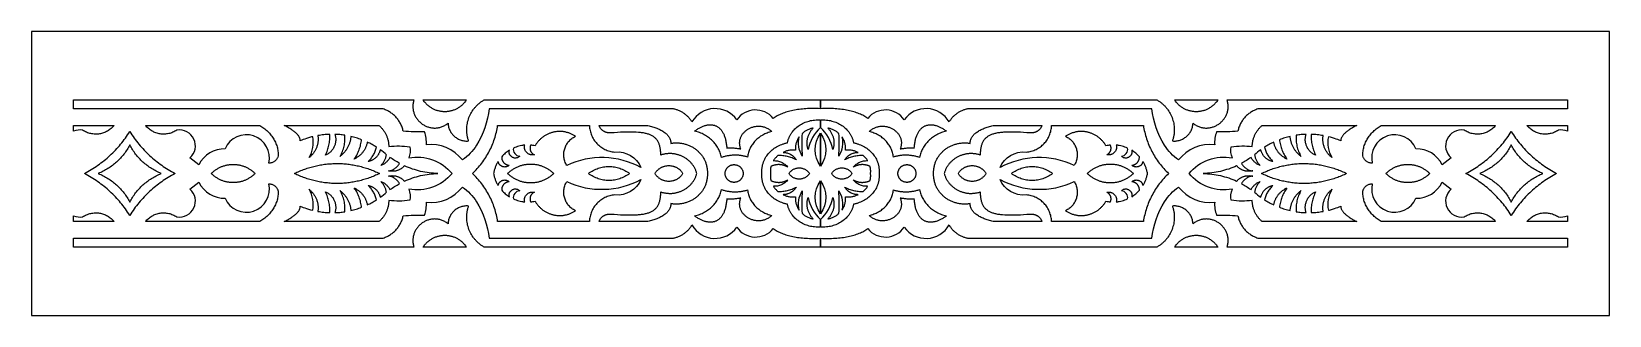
# Model space of a CAD drawing. Extents: x -375 to 375, y -213 to -78.
import ezdxf

# ---------------------------------------------------------------- set-up
doc = ezdxf.new("R2010")
doc.units = 0
doc.layers.add('LAYER_1', color=18, linetype='CONTINUOUS')

msp = doc.modelspace()

# ---------------------------------------------------------------- linework, layer by layer
at = {"layer": 'LAYER_1'}
for points in [[(-375, -212.51), (375, -212.51), (375, -77.51), (-375, -77.51)], [(-168.29, -110.01), (-168.52, -110.36), (-168.76, -110.69), (-169, -111.02), (-169.26, -111.33), (-169.52, -111.63), (-169.79, -111.92), (-170.07, -112.2), (-170.35, -112.47), (-170.64, -112.73), (-170.94, -112.98), (-171.24, -113.21), (-171.55, -113.44), (-171.87, -113.65), (-172.19, -113.86), (-172.52, -114.05), (-172.85, -114.23), (-173.18, -114.4), (-173.52, -114.56), (-173.87, -114.71), (-174.21, -114.85), (-174.56, -114.97), (-174.92, -115.09), (-175.28, -115.19), (-175.64, -115.29), (-176, -115.37), (-176.36, -115.44), (-176.73, -115.5), (-177.09, -115.55), (-177.46, -115.59), (-177.83, -115.62), (-178.2, -115.63), (-178.57, -115.64), (-178.94, -115.63), (-179.31, -115.62), (-179.68, -115.59), (-180.05, -115.55), (-180.42, -115.5), (-180.78, -115.44), (-181.15, -115.37), (-181.51, -115.29), (-181.87, -115.2), (-182.22, -115.09), (-182.58, -114.98), (-182.93, -114.85), (-183.28, -114.71), (-183.62, -114.56), (-183.96, -114.4), (-184.3, -114.23), (-184.63, -114.05), (-184.96, -113.86), (-185.28, -113.66), (-185.59, -113.44), (-185.9, -113.22), (-186.21, -112.98), (-186.51, -112.73), (-186.8, -112.48), (-187.08, -112.21), (-187.36, -111.93), (-187.63, -111.64), (-187.89, -111.33), (-188.15, -111.02), (-188.39, -110.7), (-188.63, -110.36), (-188.86, -110.01)], [(188.88, -110.01), (188.65, -110.36), (188.41, -110.7), (188.16, -111.02), (187.91, -111.33), (187.65, -111.64), (187.38, -111.93), (187.1, -112.21), (186.82, -112.48), (186.52, -112.73), (186.23, -112.98), (185.92, -113.22), (185.61, -113.44), (185.3, -113.66), (184.97, -113.86), (184.65, -114.05), (184.32, -114.23), (183.98, -114.4), (183.64, -114.56), (183.3, -114.71), (182.95, -114.85), (182.6, -114.98), (182.24, -115.09), (181.89, -115.2), (181.53, -115.29), (181.16, -115.37), (180.8, -115.44), (180.43, -115.5), (180.07, -115.55), (179.7, -115.59), (179.33, -115.62), (178.96, -115.63), (178.59, -115.64), (178.22, -115.63), (177.85, -115.62), (177.48, -115.59), (177.11, -115.55), (176.74, -115.5), (176.38, -115.44), (176.02, -115.37), (175.65, -115.29), (175.29, -115.19), (174.94, -115.09), (174.58, -114.97), (174.23, -114.85), (173.88, -114.71), (173.54, -114.56), (173.2, -114.4), (172.86, -114.23), (172.53, -114.05), (172.21, -113.86), (171.89, -113.65), (171.57, -113.44), (171.26, -113.21), (170.96, -112.98), (170.66, -112.73), (170.37, -112.47), (170.08, -112.2), (169.81, -111.92), (169.54, -111.63), (169.27, -111.33), (169.02, -111.02), (168.78, -110.69), (168.54, -110.36), (168.31, -110.01)], [(-328.32, -125.1), (-327.82, -125.89), (-327.3, -126.66), (-326.78, -127.42), (-326.24, -128.18), (-325.69, -128.92), (-325.12, -129.66), (-324.55, -130.38), (-323.96, -131.1), (-323.37, -131.81), (-322.76, -132.5), (-322.14, -133.19), (-321.51, -133.86), (-320.87, -134.53), (-320.21, -135.18), (-319.55, -135.82), (-318.88, -136.46), (-318.19, -137.08), (-317.5, -137.69), (-316.8, -138.29), (-316.08, -138.87), (-315.36, -139.45), (-314.62, -140.02), (-313.88, -140.57), (-313.13, -141.11), (-312.37, -141.64), (-311.6, -142.16), (-310.82, -142.67), (-310.03, -143.16), (-309.23, -143.64), (-308.43, -144.11), (-307.61, -144.57), (-306.79, -145.01), (-306.79, -145.01), (-306.79, -145.02), (-307.61, -145.46), (-308.43, -145.92), (-309.23, -146.39), (-310.03, -146.87), (-310.82, -147.36), (-311.6, -147.87), (-312.37, -148.39), (-313.13, -148.92), (-313.88, -149.46), (-314.62, -150.01), (-315.36, -150.58), (-316.08, -151.15), (-316.8, -151.74), (-317.5, -152.34), (-318.19, -152.95), (-318.88, -153.57), (-319.55, -154.2), (-320.21, -154.85), (-320.87, -155.5), (-321.51, -156.17), (-322.14, -156.84), (-322.76, -157.53), (-323.37, -158.22), (-323.96, -158.93), (-324.55, -159.64), (-325.12, -160.37), (-325.69, -161.1), (-326.24, -161.85), (-326.78, -162.6), (-327.3, -163.37), (-327.82, -164.14), (-328.32, -164.92), (-328.32, -164.92), (-328.32, -164.92), (-328.82, -164.14), (-329.34, -163.37), (-329.86, -162.6), (-330.4, -161.85), (-330.95, -161.1), (-331.51, -160.37), (-332.09, -159.64), (-332.67, -158.93), (-333.27, -158.22), (-333.88, -157.53), (-334.5, -156.84), (-335.13, -156.17), (-335.77, -155.5), (-336.42, -154.85), (-337.09, -154.2), (-337.76, -153.57), (-338.44, -152.95), (-339.14, -152.34), (-339.84, -151.74), (-340.56, -151.15), (-341.28, -150.58), (-342.01, -150.01), (-342.76, -149.46), (-343.51, -148.92), (-344.27, -148.39), (-345.04, -147.87), (-345.82, -147.36), (-346.61, -146.87), (-347.4, -146.39), (-348.21, -145.92), (-349.02, -145.46), (-349.85, -145.02), (-349.85, -145.01), (-349.85, -145.01), (-349.02, -144.57), (-348.21, -144.11), (-347.4, -143.64), (-346.61, -143.16), (-345.82, -142.67), (-345.04, -142.16), (-344.27, -141.64), (-343.51, -141.11), (-342.76, -140.57), (-342.01, -140.02), (-341.28, -139.45), (-340.56, -138.87), (-339.84, -138.29), (-339.14, -137.69), (-338.44, -137.08), (-337.76, -136.46), (-337.09, -135.82), (-336.42, -135.18), (-335.77, -134.53), (-335.13, -133.86), (-334.5, -133.19), (-333.88, -132.5), (-333.27, -131.81), (-332.67, -131.1), (-332.09, -130.38), (-331.51, -129.66), (-330.95, -128.92), (-330.4, -128.18), (-329.86, -127.42), (-329.34, -126.66), (-328.82, -125.89), (-328.32, -125.1), (-328.32, -125.1)], [(-82.07, -122.17), (-81.49, -122.31), (-80.91, -122.46), (-80.35, -122.62), (-79.8, -122.79), (-79.26, -122.96), (-78.74, -123.14), (-78.22, -123.33), (-77.72, -123.53), (-77.23, -123.73), (-76.76, -123.94), (-76.3, -124.16), (-75.86, -124.39), (-75.43, -124.63), (-75.02, -124.87), (-74.63, -125.13), (-74.25, -125.39), (-73.89, -125.66), (-73.56, -125.93), (-73.24, -126.22), (-72.94, -126.51), (-72.66, -126.81), (-72.4, -127.12), (-72.17, -127.44), (-71.95, -127.77), (-71.76, -128.1), (-71.6, -128.45), (-71.45, -128.8), (-71.34, -129.16), (-71.24, -129.53), (-71.18, -129.9), (-71.14, -130.29), (-71.12, -130.69), (-70.68, -130.61), (-70.25, -130.56), (-69.81, -130.51), (-69.38, -130.48), (-68.95, -130.46), (-68.52, -130.45), (-68.09, -130.45), (-67.67, -130.47), (-67.25, -130.49), (-66.83, -130.53), (-66.42, -130.58), (-66, -130.64), (-65.6, -130.71), (-65.19, -130.79), (-64.8, -130.88), (-64.4, -130.99), (-64.01, -131.1), (-63.62, -131.22), (-63.24, -131.36), (-62.87, -131.5), (-62.49, -131.65), (-62.13, -131.81), (-61.77, -131.98), (-61.41, -132.16), (-61.06, -132.35), (-60.72, -132.55), (-60.38, -132.76), (-60.05, -132.97), (-59.72, -133.2), (-59.4, -133.43), (-59.09, -133.67), (-58.79, -133.92), (-58.49, -134.17), (-58.2, -134.44), (-57.92, -134.71), (-57.64, -134.98), (-57.38, -135.27), (-57.12, -135.56), (-56.87, -135.86), (-56.62, -136.16), (-56.39, -136.47), (-56.16, -136.79), (-55.95, -137.11), (-55.74, -137.44), (-55.54, -137.78), (-55.35, -138.12), (-55.18, -138.46), (-55.01, -138.81), (-54.85, -139.17), (-54.7, -139.53), (-54.56, -139.9), (-54.43, -140.27), (-54.31, -140.64), (-54.21, -141.02), (-54.11, -141.41), (-54.02, -141.79), (-53.95, -142.18), (-53.89, -142.58), (-53.84, -142.98), (-53.8, -143.38), (-53.77, -143.78), (-53.76, -144.19), (-53.76, -144.6), (-53.77, -145.01), (-53.76, -145.43), (-53.76, -145.84), (-53.77, -146.24), (-53.8, -146.65), (-53.84, -147.05), (-53.89, -147.45), (-53.95, -147.84), (-54.02, -148.23), (-54.11, -148.62), (-54.21, -149), (-54.31, -149.38), (-54.43, -149.76), (-54.56, -150.13), (-54.7, -150.5), (-54.85, -150.86), (-55.01, -151.21), (-55.18, -151.56), (-55.35, -151.91), (-55.54, -152.25), (-55.74, -152.59), (-55.95, -152.91), (-56.16, -153.24), (-56.39, -153.55), (-56.62, -153.87), (-56.87, -154.17), (-57.12, -154.47), (-57.38, -154.76), (-57.64, -155.04), (-57.92, -155.32), (-58.2, -155.59), (-58.49, -155.85), (-58.79, -156.11), (-59.09, -156.36), (-59.4, -156.6), (-59.72, -156.83), (-60.05, -157.05), (-60.38, -157.27), (-60.72, -157.48), (-61.06, -157.67), (-61.41, -157.86), (-61.77, -158.04), (-62.13, -158.21), (-62.49, -158.38), (-62.87, -158.53), (-63.24, -158.67), (-63.62, -158.8), (-64.01, -158.93), (-64.4, -159.04), (-64.8, -159.14), (-65.19, -159.24), (-65.6, -159.32), (-66, -159.39), (-66.42, -159.45), (-66.83, -159.5), (-67.25, -159.54), (-67.67, -159.56), (-68.09, -159.58), (-68.52, -159.58), (-68.95, -159.57), (-69.38, -159.55), (-69.81, -159.52), (-70.25, -159.47), (-70.68, -159.41), (-71.12, -159.34), (-71.14, -159.74), (-71.18, -160.12), (-71.24, -160.5), (-71.34, -160.87), (-71.45, -161.23), (-71.6, -161.58), (-71.76, -161.92), (-71.95, -162.26), (-72.17, -162.59), (-72.4, -162.9), (-72.66, -163.21), (-72.94, -163.52), (-73.24, -163.81), (-73.56, -164.09), (-73.89, -164.37), (-74.25, -164.64), (-74.63, -164.9), (-75.02, -165.15), (-75.43, -165.4), (-75.86, -165.63), (-76.3, -165.86), (-76.76, -166.08), (-77.23, -166.3), (-77.72, -166.5), (-78.22, -166.7), (-78.74, -166.89), (-79.26, -167.07), (-79.8, -167.24), (-80.35, -167.41), (-80.91, -167.56), (-81.49, -167.71), (-82.07, -167.86), (-105.25, -167.85), (-105.17, -167.64), (-105.08, -167.43), (-104.99, -167.23), (-104.89, -167.03), (-104.78, -166.84), (-104.66, -166.65), (-104.53, -166.47), (-104.4, -166.3), (-104.25, -166.13), (-104.11, -165.97), (-103.95, -165.81), (-103.79, -165.66), (-103.62, -165.52), (-103.45, -165.38), (-103.27, -165.25), (-103.08, -165.13), (-102.89, -165.02), (-102.7, -164.91), (-102.5, -164.81), (-102.29, -164.72), (-102.08, -164.64), (-101.87, -164.57), (-101.66, -164.5), (-101.44, -164.44), (-101.22, -164.39), (-100.99, -164.35), (-100.76, -164.32), (-100.53, -164.3), (-100.3, -164.29), (-100.07, -164.29), (-99.83, -164.3), (-99.59, -164.31), (-98.01, -164.42), (-96.5, -164.52), (-95.04, -164.6), (-93.64, -164.66), (-92.31, -164.7), (-91.03, -164.72), (-89.81, -164.72), (-88.64, -164.7), (-87.54, -164.65), (-87, -164.62), (-86.48, -164.58), (-85.98, -164.54), (-85.49, -164.48), (-85.01, -164.42), (-84.55, -164.35), (-84.1, -164.28), (-83.66, -164.2), (-83.23, -164.11), (-82.82, -164.01), (-82.42, -163.9), (-82.04, -163.79), (-81.66, -163.67), (-81.3, -163.53), (-80.96, -163.39), (-80.62, -163.24), (-80.3, -163.09), (-79.99, -162.92), (-79.69, -162.74), (-79.4, -162.55), (-79.13, -162.36), (-78.87, -162.15), (-78.62, -161.93), (-78.38, -161.71), (-78.15, -161.47), (-77.93, -161.22), (-77.73, -160.96), (-77.54, -160.69), (-77.35, -160.41), (-77.18, -160.12), (-77.03, -159.82), (-76.88, -159.5), (-76.74, -159.17), (-76.61, -158.83), (-76.5, -158.48), (-76.39, -158.12), (-76.3, -157.74), (-76.21, -157.35), (-76.14, -156.95), (-76.07, -156.54), (-76.02, -156.11), (-75.98, -155.67), (-75.94, -155.21), (-75.92, -154.74), (-75.9, -154.26), (-75.9, -153.76), (-75.55, -153.87), (-75.21, -153.97), (-74.86, -154.07), (-74.51, -154.15), (-74.16, -154.22), (-73.82, -154.28), (-73.47, -154.34), (-73.12, -154.38), (-72.78, -154.42), (-72.43, -154.44), (-72.08, -154.46), (-71.74, -154.47), (-71.4, -154.47), (-71.06, -154.46), (-70.72, -154.45), (-70.38, -154.42), (-70.04, -154.39), (-69.7, -154.35), (-69.37, -154.3), (-69.04, -154.24), (-68.71, -154.18), (-68.38, -154.1), (-68.06, -154.02), (-67.74, -153.93), (-67.42, -153.83), (-67.1, -153.73), (-66.79, -153.62), (-66.48, -153.5), (-66.18, -153.37), (-65.87, -153.24), (-65.58, -153.1), (-65.28, -152.95), (-64.99, -152.8), (-64.7, -152.64), (-64.42, -152.47), (-64.14, -152.29), (-63.87, -152.11), (-63.6, -151.92), (-63.34, -151.73), (-63.08, -151.53), (-62.83, -151.32), (-62.58, -151.11), (-62.34, -150.89), (-62.1, -150.66), (-61.87, -150.43), (-61.65, -150.19), (-61.43, -149.95), (-61.21, -149.7), (-61.01, -149.44), (-60.81, -149.18), (-60.61, -148.92), (-60.43, -148.65), (-60.25, -148.37), (-60.08, -148.09), (-59.91, -147.8), (-59.75, -147.51), (-59.6, -147.22), (-59.46, -146.92), (-59.33, -146.61), (-59.2, -146.3), (-59.08, -145.99), (-58.97, -145.67), (-58.87, -145.34), (-58.78, -145.01), (-58.87, -144.69), (-58.97, -144.36), (-59.08, -144.04), (-59.2, -143.73), (-59.33, -143.42), (-59.46, -143.11), (-59.6, -142.81), (-59.75, -142.51), (-59.91, -142.22), (-60.08, -141.94), (-60.25, -141.65), (-60.43, -141.38), (-60.61, -141.11), (-60.81, -140.84), (-61.01, -140.58), (-61.21, -140.33), (-61.43, -140.08), (-61.65, -139.84), (-61.87, -139.6), (-62.1, -139.37), (-62.34, -139.14), (-62.58, -138.92), (-62.83, -138.71), (-63.08, -138.5), (-63.34, -138.3), (-63.6, -138.11), (-63.87, -137.92), (-64.14, -137.74), (-64.42, -137.56), (-64.7, -137.39), (-64.99, -137.23), (-65.28, -137.08), (-65.58, -136.93), (-65.87, -136.79), (-66.18, -136.65), (-66.48, -136.53), (-66.79, -136.41), (-67.1, -136.3), (-67.42, -136.19), (-67.74, -136.1), (-68.06, -136.01), (-68.38, -135.93), (-68.71, -135.85), (-69.04, -135.79), (-69.37, -135.73), (-69.7, -135.68), (-70.04, -135.64), (-70.38, -135.6), (-70.72, -135.58), (-71.06, -135.56), (-71.4, -135.55), (-71.74, -135.56), (-72.08, -135.56), (-72.43, -135.58), (-72.78, -135.61), (-73.12, -135.65), (-73.47, -135.69), (-73.82, -135.74), (-74.16, -135.81), (-74.51, -135.88), (-74.86, -135.96), (-75.21, -136.05), (-75.55, -136.15), (-75.9, -136.26), (-75.9, -135.77), (-75.92, -135.28), (-75.94, -134.82), (-75.98, -134.36), (-76.02, -133.92), (-76.07, -133.49), (-76.14, -133.08), (-76.21, -132.67), (-76.3, -132.29), (-76.39, -131.91), (-76.5, -131.55), (-76.61, -131.19), (-76.74, -130.85), (-76.88, -130.53), (-77.03, -130.21), (-77.18, -129.91), (-77.35, -129.62), (-77.54, -129.33), (-77.73, -129.06), (-77.93, -128.81), (-78.15, -128.56), (-78.38, -128.32), (-78.62, -128.09), (-78.87, -127.88), (-79.13, -127.67), (-79.4, -127.47), (-79.69, -127.29), (-79.99, -127.11), (-80.3, -126.94), (-80.62, -126.78), (-80.96, -126.63), (-81.3, -126.49), (-81.66, -126.36), (-82.04, -126.24), (-82.42, -126.12), (-82.82, -126.02), (-83.23, -125.92), (-83.66, -125.83), (-84.1, -125.75), (-84.55, -125.67), (-85.01, -125.6), (-85.49, -125.54), (-85.98, -125.49), (-86.48, -125.45), (-87.54, -125.37), (-88.64, -125.33), (-89.81, -125.3), (-91.03, -125.3), (-92.31, -125.33), (-93.64, -125.37), (-95.04, -125.43), (-96.5, -125.51), (-98.01, -125.6), (-99.59, -125.71), (-99.83, -125.73), (-100.07, -125.74), (-100.3, -125.74), (-100.53, -125.72), (-100.76, -125.7), (-100.99, -125.67), (-101.22, -125.63), (-101.44, -125.58), (-101.66, -125.53), (-101.87, -125.46), (-102.08, -125.39), (-102.29, -125.3), (-102.5, -125.21), (-102.7, -125.12), (-102.89, -125.01), (-103.08, -124.89), (-103.27, -124.77), (-103.45, -124.64), (-103.62, -124.51), (-103.79, -124.37), (-103.95, -124.22), (-104.11, -124.06), (-104.25, -123.9), (-104.4, -123.73), (-104.53, -123.55), (-104.66, -123.37), (-104.78, -123.19), (-104.89, -122.99), (-104.99, -122.8), (-105.08, -122.59), (-105.17, -122.39), (-105.25, -122.17)], [(-59.83, -124.84), (-59.48, -124.58), (-59.13, -124.33), (-58.78, -124.09), (-58.43, -123.87), (-58.09, -123.65), (-57.74, -123.45), (-57.4, -123.26), (-57.05, -123.08), (-56.71, -122.92), (-56.37, -122.76), (-56.04, -122.62), (-55.7, -122.49), (-55.37, -122.37), (-55.04, -122.26), (-54.71, -122.17), (-54.38, -122.08), (-54.06, -122.01), (-53.74, -121.95), (-53.42, -121.91), (-53.11, -121.87), (-52.8, -121.85), (-52.49, -121.84), (-52.19, -121.84), (-51.89, -121.85), (-51.59, -121.88), (-51.3, -121.92), (-51.01, -121.97), (-50.73, -122.03), (-50.45, -122.11), (-50.17, -122.2), (-49.9, -122.3), (-49.64, -122.41), (-49.38, -122.54), (-49.13, -122.68), (-48.88, -122.83), (-48.63, -122.99), (-48.39, -123.17), (-48.16, -123.36), (-47.93, -123.56), (-47.71, -123.77), (-47.5, -124), (-47.29, -124.24), (-47.09, -124.5), (-46.89, -124.76), (-46.7, -125.04), (-46.52, -125.34), (-46.35, -125.64), (-46.18, -125.96), (-46.02, -126.3), (-45.86, -126.64), (-45.72, -127), (-45.58, -127.37), (-45.45, -127.76), (-45.32, -128.16), (-45.21, -128.57), (-45.1, -129), (-45.01, -129.44), (-44.92, -129.89), (-44.84, -130.36), (-44.76, -130.84), (-44.7, -131.33), (-44.65, -131.84), (-44.6, -132.36), (-44.57, -132.89), (-44.14, -132.86), (-43.72, -132.84), (-43.3, -132.83), (-42.88, -132.82), (-42.46, -132.83), (-42.04, -132.84), (-41.62, -132.85), (-41.2, -132.88), (-40.78, -132.91), (-40.36, -132.95), (-39.94, -133), (-39.52, -133.05), (-39.11, -133.12), (-38.69, -133.19), (-38.28, -133.26), (-37.87, -133.35), (-38.01, -132.96), (-38.13, -132.58), (-38.23, -132.2), (-38.3, -131.83), (-38.36, -131.46), (-38.4, -131.09), (-38.43, -130.73), (-38.43, -130.37), (-38.41, -130.02), (-38.38, -129.67), (-38.33, -129.33), (-38.27, -128.99), (-38.19, -128.66), (-38.09, -128.33), (-37.98, -128.01), (-37.85, -127.69), (-37.71, -127.39), (-37.55, -127.09), (-37.38, -126.79), (-37.2, -126.51), (-37.01, -126.23), (-36.8, -125.96), (-36.58, -125.7), (-36.35, -125.45), (-36.11, -125.2), (-35.86, -124.97), (-35.6, -124.74), (-35.33, -124.52), (-35.05, -124.31), (-34.77, -124.12), (-34.47, -123.93), (-34.17, -123.75), (-33.86, -123.59), (-33.54, -123.43), (-33.22, -123.29), (-32.89, -123.15), (-32.56, -123.03), (-32.22, -122.92), (-31.87, -122.83), (-31.53, -122.74), (-31.17, -122.67), (-30.82, -122.61), (-30.46, -122.57), (-30.1, -122.53), (-29.74, -122.51), (-29.38, -122.51), (-29.02, -122.52), (-28.65, -122.54), (-28.29, -122.58), (-27.92, -122.63), (-27.56, -122.7), (-27.2, -122.79), (-26.84, -122.89), (-26.48, -123), (-26.13, -123.13), (-25.77, -123.28), (-25.43, -123.45), (-25.08, -123.63), (-24.74, -123.83), (-24.4, -124.04), (-24.07, -124.28), (-23.75, -124.53), (-23.43, -124.8), (-23.12, -125.09), (-23.7, -125.23), (-24.28, -125.39), (-24.84, -125.57), (-25.39, -125.76), (-25.93, -125.98), (-26.46, -126.22), (-26.98, -126.47), (-27.48, -126.74), (-27.97, -127.03), (-28.45, -127.33), (-28.91, -127.65), (-29.36, -127.98), (-29.79, -128.33), (-30.21, -128.7), (-30.62, -129.07), (-31, -129.47), (-31.37, -129.87), (-31.73, -130.29), (-32.06, -130.72), (-32.38, -131.16), (-32.68, -131.61), (-32.96, -132.08), (-33.22, -132.55), (-33.46, -133.03), (-33.68, -133.53), (-33.88, -134.03), (-34.06, -134.54), (-34.22, -135.06), (-34.36, -135.59), (-34.47, -136.12), (-34.57, -136.66), (-34.63, -137.21), (-35.01, -137.09), (-35.39, -136.99), (-35.78, -136.89), (-36.16, -136.8), (-36.55, -136.71), (-36.93, -136.64), (-37.32, -136.57), (-37.71, -136.51), (-38.1, -136.45), (-38.49, -136.41), (-38.89, -136.37), (-39.28, -136.34), (-39.67, -136.32), (-40.06, -136.31), (-40.46, -136.3), (-40.85, -136.31), (-41.25, -136.32), (-41.64, -136.33), (-42.03, -136.36), (-42.42, -136.39), (-42.81, -136.44), (-43.2, -136.48), (-43.59, -136.54), (-43.98, -136.61), (-44.37, -136.68), (-44.76, -136.76), (-45.14, -136.85), (-45.52, -136.94), (-45.9, -137.05), (-46.28, -137.16), (-46.66, -137.28), (-47.03, -137.41), (-47.16, -136.84), (-47.3, -136.27), (-47.47, -135.72), (-47.66, -135.17), (-47.87, -134.63), (-48.1, -134.1), (-48.35, -133.58), (-48.62, -133.07), (-48.91, -132.57), (-49.22, -132.08), (-49.54, -131.61), (-49.89, -131.14), (-50.25, -130.69), (-50.62, -130.25), (-51.02, -129.82), (-51.43, -129.4), (-51.85, -129), (-52.29, -128.61), (-52.75, -128.23), (-53.22, -127.87), (-53.7, -127.53), (-54.2, -127.2), (-54.71, -126.89), (-55.23, -126.59), (-55.77, -126.31), (-56.32, -126.04), (-56.88, -125.8), (-57.45, -125.57), (-58.03, -125.36), (-58.62, -125.16), (-59.22, -124.99)], [(44.58, -132.89), (44.62, -132.36), (44.66, -131.84), (44.72, -131.33), (44.78, -130.84), (44.85, -130.36), (44.93, -129.89), (45.02, -129.44), (45.12, -129), (45.23, -128.57), (45.34, -128.16), (45.47, -127.76), (45.6, -127.37), (45.73, -127), (45.88, -126.64), (46.03, -126.3), (46.19, -125.96), (46.36, -125.64), (46.54, -125.34), (46.72, -125.04), (46.91, -124.76), (47.11, -124.5), (47.31, -124.24), (47.52, -124), (47.73, -123.77), (47.95, -123.56), (48.18, -123.36), (48.41, -123.17), (48.65, -122.99), (48.89, -122.83), (49.14, -122.68), (49.4, -122.54), (49.66, -122.41), (49.92, -122.3), (50.19, -122.2), (50.47, -122.11), (50.75, -122.03), (51.03, -121.97), (51.32, -121.92), (51.61, -121.88), (51.9, -121.85), (52.2, -121.84), (52.51, -121.84), (52.81, -121.85), (53.13, -121.87), (53.44, -121.91), (53.76, -121.95), (54.08, -122.01), (54.4, -122.08), (54.73, -122.17), (55.05, -122.26), (55.38, -122.37), (55.72, -122.49), (56.05, -122.62), (56.39, -122.76), (56.73, -122.92), (57.07, -123.08), (57.41, -123.26), (57.76, -123.45), (58.1, -123.65), (58.45, -123.87), (58.8, -124.09), (59.15, -124.33), (59.5, -124.58), (59.85, -124.84), (59.24, -124.99), (58.64, -125.16), (58.04, -125.36), (57.46, -125.57), (56.89, -125.8), (56.33, -126.04), (55.79, -126.31), (55.25, -126.59), (54.73, -126.89), (54.22, -127.2), (53.72, -127.53), (53.24, -127.87), (52.77, -128.23), (52.31, -128.61), (51.87, -129), (51.44, -129.4), (51.03, -129.82), (50.64, -130.25), (50.26, -130.69), (49.9, -131.14), (49.56, -131.61), (49.23, -132.08), (48.93, -132.57), (48.64, -133.07), (48.37, -133.58), (48.12, -134.1), (47.89, -134.63), (47.68, -135.17), (47.49, -135.72), (47.32, -136.27), (47.17, -136.84), (47.05, -137.41), (46.67, -137.28), (46.3, -137.16), (45.92, -137.05), (45.54, -136.94), (45.16, -136.85), (44.77, -136.76), (44.39, -136.68), (44, -136.61), (43.61, -136.54), (43.22, -136.48), (42.83, -136.44), (42.44, -136.39), (42.05, -136.36), (41.66, -136.33), (41.26, -136.32), (40.87, -136.31), (40.48, -136.3), (40.08, -136.31), (39.69, -136.32), (39.3, -136.34), (38.9, -136.37), (38.51, -136.41), (38.12, -136.45), (37.73, -136.51), (37.34, -136.57), (36.95, -136.64), (36.56, -136.71), (36.18, -136.8), (35.79, -136.89), (35.41, -136.99), (35.03, -137.09), (34.65, -137.21), (34.58, -136.66), (34.49, -136.12), (34.38, -135.59), (34.24, -135.06), (34.08, -134.54), (33.9, -134.03), (33.7, -133.53), (33.48, -133.03), (33.24, -132.55), (32.98, -132.08), (32.69, -131.61), (32.4, -131.16), (32.08, -130.72), (31.74, -130.29), (31.39, -129.87), (31.02, -129.47), (30.63, -129.07), (30.23, -128.7), (29.81, -128.33), (29.38, -127.98), (28.93, -127.65), (28.47, -127.33), (27.99, -127.03), (27.5, -126.74), (27, -126.47), (26.48, -126.22), (25.95, -125.98), (25.41, -125.76), (24.86, -125.57), (24.3, -125.39), (23.72, -125.23), (23.14, -125.09), (23.45, -124.8), (23.77, -124.53), (24.09, -124.28), (24.42, -124.04), (24.76, -123.83), (25.1, -123.63), (25.44, -123.45), (25.79, -123.28), (26.14, -123.13), (26.5, -123), (26.86, -122.89), (27.22, -122.79), (27.58, -122.7), (27.94, -122.63), (28.31, -122.58), (28.67, -122.54), (29.03, -122.52), (29.4, -122.51), (29.76, -122.51), (30.12, -122.53), (30.48, -122.57), (30.84, -122.61), (31.19, -122.67), (31.54, -122.74), (31.89, -122.83), (32.24, -122.92), (32.57, -123.03), (32.91, -123.15), (33.24, -123.29), (33.56, -123.43), (33.88, -123.59), (34.19, -123.75), (34.49, -123.93), (34.78, -124.12), (35.07, -124.31), (35.35, -124.52), (35.62, -124.74), (35.88, -124.97), (36.13, -125.2), (36.37, -125.45), (36.6, -125.7), (36.82, -125.96), (37.02, -126.23), (37.22, -126.51), (37.4, -126.79), (37.57, -127.09), (37.72, -127.39), (37.87, -127.69), (37.99, -128.01), (38.11, -128.33), (38.2, -128.66), (38.29, -128.99), (38.35, -129.33), (38.4, -129.67), (38.43, -130.02), (38.45, -130.37), (38.44, -130.73), (38.42, -131.09), (38.38, -131.46), (38.32, -131.83), (38.24, -132.2), (38.14, -132.58), (38.03, -132.96), (37.88, -133.35), (38.3, -133.26), (38.71, -133.19), (39.12, -133.12), (39.54, -133.05), (39.96, -133), (40.38, -132.95), (40.79, -132.91), (41.21, -132.88), (41.63, -132.85), (42.05, -132.84), (42.48, -132.83), (42.9, -132.82), (43.32, -132.83), (43.74, -132.84), (44.16, -132.86)], [(105.26, -122.17), (105.19, -122.39), (105.1, -122.59), (105.01, -122.8), (104.9, -122.99), (104.79, -123.19), (104.67, -123.37), (104.55, -123.55), (104.41, -123.73), (104.27, -123.9), (104.12, -124.06), (103.97, -124.22), (103.81, -124.37), (103.64, -124.51), (103.46, -124.64), (103.29, -124.77), (103.1, -124.89), (102.91, -125.01), (102.71, -125.12), (102.52, -125.21), (102.31, -125.3), (102.1, -125.39), (101.89, -125.46), (101.67, -125.53), (101.46, -125.58), (101.23, -125.63), (101.01, -125.67), (100.78, -125.7), (100.55, -125.72), (100.32, -125.74), (100.08, -125.74), (99.85, -125.73), (99.61, -125.71), (98.03, -125.6), (96.51, -125.51), (95.06, -125.43), (93.66, -125.37), (92.32, -125.33), (91.04, -125.3), (89.82, -125.3), (88.66, -125.33), (87.55, -125.37), (87.02, -125.41), (86.5, -125.45), (86, -125.49), (85.51, -125.54), (85.03, -125.6), (84.56, -125.67), (84.11, -125.75), (83.68, -125.83), (83.25, -125.92), (82.84, -126.02), (82.44, -126.12), (82.05, -126.24), (81.68, -126.36), (81.32, -126.49), (80.97, -126.63), (80.64, -126.78), (80.32, -126.94), (80, -127.11), (79.71, -127.29), (79.42, -127.47), (79.15, -127.67), (78.88, -127.88), (78.63, -128.09), (78.39, -128.32), (78.17, -128.56), (77.95, -128.81), (77.75, -129.06), (77.55, -129.33), (77.37, -129.62), (77.2, -129.91), (77.04, -130.21), (76.89, -130.53), (76.76, -130.85), (76.63, -131.19), (76.51, -131.55), (76.41, -131.91), (76.31, -132.29), (76.23, -132.67), (76.16, -133.08), (76.09, -133.49), (76.04, -133.92), (75.99, -134.36), (75.96, -134.82), (75.94, -135.28), (75.92, -135.77), (75.92, -136.26), (75.57, -136.15), (75.22, -136.05), (74.88, -135.96), (74.53, -135.88), (74.18, -135.81), (73.83, -135.74), (73.49, -135.69), (73.14, -135.65), (72.79, -135.61), (72.45, -135.58), (72.1, -135.56), (71.76, -135.56), (71.42, -135.55), (71.07, -135.56), (70.73, -135.58), (70.39, -135.6), (70.06, -135.64), (69.72, -135.68), (69.39, -135.73), (69.06, -135.79), (68.73, -135.85), (68.4, -135.93), (68.08, -136.01), (67.76, -136.1), (67.44, -136.19), (67.12, -136.3), (66.81, -136.41), (66.5, -136.53), (66.19, -136.65), (65.89, -136.79), (65.59, -136.93), (65.3, -137.08), (65.01, -137.23), (64.72, -137.39), (64.44, -137.56), (64.16, -137.74), (63.89, -137.92), (63.62, -138.11), (63.36, -138.3), (63.1, -138.5), (62.85, -138.71), (62.6, -138.92), (62.36, -139.14), (62.12, -139.37), (61.89, -139.6), (61.66, -139.84), (61.44, -140.08), (61.23, -140.33), (61.03, -140.58), (60.83, -140.84), (60.63, -141.11), (60.45, -141.38), (60.27, -141.65), (60.09, -141.94), (59.93, -142.22), (59.77, -142.51), (59.62, -142.81), (59.48, -143.11), (59.35, -143.42), (59.22, -143.73), (59.1, -144.04), (58.99, -144.36), (58.89, -144.69), (58.8, -145.01), (58.89, -145.34), (58.99, -145.67), (59.1, -145.99), (59.22, -146.3), (59.35, -146.61), (59.48, -146.92), (59.62, -147.22), (59.77, -147.51), (59.93, -147.8), (60.09, -148.09), (60.27, -148.37), (60.45, -148.65), (60.63, -148.92), (60.83, -149.18), (61.03, -149.44), (61.23, -149.7), (61.44, -149.95), (61.66, -150.19), (61.89, -150.43), (62.12, -150.66), (62.36, -150.89), (62.6, -151.11), (62.85, -151.32), (63.1, -151.53), (63.36, -151.73), (63.62, -151.92), (63.89, -152.11), (64.16, -152.29), (64.44, -152.47), (64.72, -152.64), (65.01, -152.8), (65.3, -152.95), (65.59, -153.1), (65.89, -153.24), (66.19, -153.37), (66.5, -153.5), (66.81, -153.62), (67.12, -153.73), (67.44, -153.83), (67.76, -153.93), (68.08, -154.02), (68.4, -154.1), (68.73, -154.18), (69.06, -154.24), (69.39, -154.3), (69.72, -154.35), (70.06, -154.39), (70.39, -154.42), (70.73, -154.45), (71.07, -154.46), (71.42, -154.47), (71.76, -154.47), (72.1, -154.46), (72.45, -154.44), (72.79, -154.42), (73.14, -154.38), (73.49, -154.34), (73.83, -154.28), (74.18, -154.22), (74.53, -154.15), (74.88, -154.07), (75.22, -153.97), (75.57, -153.87), (75.92, -153.76), (75.92, -154.26), (75.94, -154.74), (75.96, -155.21), (75.99, -155.67), (76.04, -156.11), (76.09, -156.54), (76.16, -156.95), (76.23, -157.35), (76.31, -157.74), (76.41, -158.12), (76.51, -158.48), (76.63, -158.83), (76.76, -159.17), (76.89, -159.5), (77.04, -159.82), (77.2, -160.12), (77.37, -160.41), (77.55, -160.69), (77.75, -160.96), (77.95, -161.22), (78.17, -161.47), (78.39, -161.71), (78.63, -161.93), (78.88, -162.15), (79.15, -162.36), (79.42, -162.55), (79.71, -162.74), (80, -162.92), (80.32, -163.09), (80.64, -163.24), (80.97, -163.39), (81.32, -163.53), (81.68, -163.67), (82.05, -163.79), (82.44, -163.9), (82.84, -164.01), (83.25, -164.11), (83.68, -164.2), (84.11, -164.28), (84.56, -164.35), (85.03, -164.42), (85.51, -164.48), (86, -164.54), (86.5, -164.58), (87.55, -164.65), (88.66, -164.7), (89.82, -164.72), (91.04, -164.72), (92.32, -164.7), (93.66, -164.66), (95.06, -164.6), (96.51, -164.52), (98.03, -164.42), (99.61, -164.31), (99.85, -164.3), (100.08, -164.29), (100.32, -164.29), (100.55, -164.3), (100.78, -164.32), (101.01, -164.35), (101.23, -164.39), (101.46, -164.44), (101.67, -164.5), (101.89, -164.57), (102.1, -164.64), (102.31, -164.72), (102.52, -164.81), (102.71, -164.91), (102.91, -165.02), (103.1, -165.13), (103.29, -165.25), (103.46, -165.38), (103.64, -165.52), (103.81, -165.66), (103.97, -165.81), (104.12, -165.97), (104.27, -166.13), (104.41, -166.3), (104.55, -166.47), (104.67, -166.65), (104.79, -166.84), (104.9, -167.03), (105.01, -167.23), (105.1, -167.43), (105.19, -167.64), (105.26, -167.85), (82.08, -167.86), (81.5, -167.71), (80.93, -167.56), (80.37, -167.41), (79.82, -167.24), (79.28, -167.07), (78.75, -166.89), (78.24, -166.7), (77.74, -166.5), (77.25, -166.3), (76.78, -166.08), (76.32, -165.86), (75.88, -165.63), (75.45, -165.4), (75.04, -165.15), (74.64, -164.9), (74.27, -164.64), (73.91, -164.37), (73.57, -164.09), (73.25, -163.81), (72.96, -163.52), (72.68, -163.21), (72.42, -162.9), (72.18, -162.59), (71.97, -162.26), (71.78, -161.92), (71.61, -161.58), (71.47, -161.23), (71.35, -160.87), (71.26, -160.5), (71.19, -160.12), (71.15, -159.74), (71.14, -159.34), (70.7, -159.41), (70.26, -159.47), (69.83, -159.52), (69.39, -159.55), (68.96, -159.57), (68.53, -159.58), (68.11, -159.58), (67.69, -159.56), (67.26, -159.54), (66.85, -159.5), (66.43, -159.45), (66.02, -159.39), (65.62, -159.32), (65.21, -159.24), (64.81, -159.14), (64.42, -159.04), (64.03, -158.93), (63.64, -158.8), (63.26, -158.67), (62.88, -158.53), (62.51, -158.38), (62.15, -158.21), (61.78, -158.04), (61.43, -157.86), (61.08, -157.67), (60.74, -157.48), (60.4, -157.27), (60.07, -157.05), (59.74, -156.83), (59.42, -156.6), (59.11, -156.36), (58.81, -156.11), (58.51, -155.85), (58.22, -155.59), (57.94, -155.32), (57.66, -155.04), (57.39, -154.76), (57.14, -154.47), (56.88, -154.17), (56.64, -153.87), (56.41, -153.55), (56.18, -153.24), (55.97, -152.91), (55.76, -152.59), (55.56, -152.25), (55.37, -151.91), (55.19, -151.56), (55.02, -151.21), (54.86, -150.86), (54.72, -150.5), (54.58, -150.13), (54.45, -149.76), (54.33, -149.38), (54.22, -149), (54.13, -148.62), (54.04, -148.23), (53.97, -147.84), (53.91, -147.45), (53.86, -147.05), (53.82, -146.65), (53.79, -146.24), (53.78, -145.84), (53.78, -145.43), (53.79, -145.01), (53.78, -144.6), (53.78, -144.19), (53.79, -143.78), (53.82, -143.38), (53.86, -142.98), (53.91, -142.58), (53.97, -142.18), (54.04, -141.79), (54.13, -141.41), (54.22, -141.02), (54.33, -140.64), (54.45, -140.27), (54.58, -139.9), (54.72, -139.53), (54.86, -139.17), (55.02, -138.81), (55.19, -138.46), (55.37, -138.12), (55.56, -137.78), (55.76, -137.44), (55.97, -137.11), (56.18, -136.79), (56.41, -136.47), (56.64, -136.16), (56.88, -135.86), (57.14, -135.56), (57.39, -135.27), (57.66, -134.98), (57.94, -134.71), (58.22, -134.44), (58.51, -134.17), (58.81, -133.92), (59.11, -133.67), (59.42, -133.43), (59.74, -133.2), (60.07, -132.97), (60.4, -132.76), (60.74, -132.55), (61.08, -132.35), (61.43, -132.16), (61.78, -131.98), (62.15, -131.81), (62.51, -131.65), (62.88, -131.5), (63.26, -131.36), (63.64, -131.22), (64.03, -131.1), (64.42, -130.99), (64.81, -130.88), (65.21, -130.79), (65.62, -130.71), (66.02, -130.64), (66.43, -130.58), (66.85, -130.53), (67.26, -130.49), (67.69, -130.47), (68.11, -130.45), (68.53, -130.45), (68.96, -130.46), (69.39, -130.48), (69.83, -130.51), (70.26, -130.56), (70.7, -130.61), (71.14, -130.69), (71.15, -130.29), (71.19, -129.9), (71.26, -129.53), (71.35, -129.16), (71.47, -128.8), (71.61, -128.45), (71.78, -128.1), (71.97, -127.77), (72.18, -127.44), (72.42, -127.12), (72.68, -126.81), (72.96, -126.51), (73.25, -126.22), (73.57, -125.93), (73.91, -125.66), (74.27, -125.39), (74.64, -125.13), (75.04, -124.87), (75.45, -124.63), (75.88, -124.39), (76.32, -124.16), (76.78, -123.94), (77.25, -123.73), (77.74, -123.53), (78.24, -123.33), (78.75, -123.14), (79.28, -122.96), (79.82, -122.79), (80.37, -122.62), (80.93, -122.46), (81.5, -122.31), (82.08, -122.17)], [(328.34, -125.1), (328.84, -125.89), (329.35, -126.66), (329.88, -127.42), (330.42, -128.18), (330.97, -128.92), (331.53, -129.66), (332.11, -130.38), (332.69, -131.1), (333.29, -131.81), (333.9, -132.5), (334.52, -133.19), (335.15, -133.86), (335.79, -134.53), (336.44, -135.18), (337.1, -135.82), (337.78, -136.46), (338.46, -137.08), (339.16, -137.69), (339.86, -138.29), (340.57, -138.87), (341.3, -139.45), (342.03, -140.02), (342.77, -140.57), (343.53, -141.11), (344.29, -141.64), (345.06, -142.16), (345.84, -142.67), (346.63, -143.16), (347.42, -143.64), (348.23, -144.11), (349.04, -144.57), (349.86, -145.01), (349.86, -145.01), (349.86, -145.02), (349.04, -145.46), (348.23, -145.92), (347.42, -146.39), (346.63, -146.87), (345.84, -147.36), (345.06, -147.87), (344.29, -148.39), (343.53, -148.92), (342.77, -149.46), (342.03, -150.01), (341.3, -150.58), (340.57, -151.15), (339.86, -151.74), (339.16, -152.34), (338.46, -152.95), (337.78, -153.57), (337.1, -154.2), (336.44, -154.85), (335.79, -155.5), (335.15, -156.17), (334.52, -156.84), (333.9, -157.53), (333.29, -158.22), (332.69, -158.93), (332.11, -159.64), (331.53, -160.37), (330.97, -161.1), (330.42, -161.85), (329.88, -162.6), (329.35, -163.37), (328.84, -164.14), (328.34, -164.92), (328.34, -164.92), (328.33, -164.92), (327.83, -164.14), (327.32, -163.37), (326.79, -162.6), (326.25, -161.85), (325.7, -161.1), (325.14, -160.37), (324.57, -159.64), (323.98, -158.93), (323.38, -158.22), (322.78, -157.53), (322.16, -156.84), (321.53, -156.17), (320.88, -155.5), (320.23, -154.85), (319.57, -154.2), (318.9, -153.57), (318.21, -152.95), (317.52, -152.34), (316.81, -151.74), (316.1, -151.15), (315.38, -150.58), (314.64, -150.01), (313.9, -149.46), (313.15, -148.92), (312.39, -148.39), (311.62, -147.87), (310.84, -147.36), (310.05, -146.87), (309.25, -146.39), (308.44, -145.92), (307.63, -145.46), (306.81, -145.02), (306.81, -145.01), (306.81, -145.01), (307.63, -144.57), (308.44, -144.11), (309.25, -143.64), (310.05, -143.16), (310.84, -142.67), (311.62, -142.16), (312.39, -141.64), (313.15, -141.11), (313.9, -140.57), (314.64, -140.02), (315.38, -139.45), (316.1, -138.87), (316.81, -138.29), (317.52, -137.69), (318.21, -137.08), (318.9, -136.46), (319.57, -135.82), (320.23, -135.18), (320.88, -134.53), (321.53, -133.86), (322.16, -133.19), (322.78, -132.5), (323.38, -131.81), (323.98, -131.1), (324.57, -130.38), (325.14, -129.66), (325.7, -128.92), (326.25, -128.18), (326.79, -127.42), (327.32, -126.66), (327.83, -125.89), (328.33, -125.1), (328.34, -125.1)], [(-313.35, -145.01), (-313.95, -144.76), (-314.55, -144.5), (-315.13, -144.22), (-315.72, -143.93), (-316.29, -143.63), (-316.85, -143.32), (-317.41, -142.99), (-317.96, -142.66), (-318.5, -142.31), (-319.04, -141.95), (-319.56, -141.58), (-320.08, -141.2), (-320.59, -140.8), (-321.09, -140.4), (-321.58, -139.98), (-322.06, -139.56), (-322.53, -139.12), (-322.99, -138.67), (-323.44, -138.22), (-323.88, -137.75), (-324.31, -137.27), (-324.73, -136.79), (-325.14, -136.29), (-325.54, -135.79), (-325.93, -135.27), (-326.3, -134.75), (-326.67, -134.22), (-327.02, -133.68), (-327.36, -133.13), (-327.69, -132.57), (-328.01, -132), (-328.32, -131.43), (-328.62, -132), (-328.94, -132.57), (-329.27, -133.13), (-329.62, -133.68), (-329.97, -134.22), (-330.33, -134.75), (-330.71, -135.27), (-331.1, -135.79), (-331.5, -136.29), (-331.91, -136.79), (-332.33, -137.27), (-332.76, -137.75), (-333.2, -138.22), (-333.65, -138.67), (-334.11, -139.12), (-334.58, -139.56), (-335.06, -139.98), (-335.55, -140.4), (-336.05, -140.8), (-336.56, -141.2), (-337.07, -141.58), (-337.6, -141.95), (-338.13, -142.31), (-338.68, -142.66), (-339.23, -142.99), (-339.78, -143.32), (-340.35, -143.63), (-340.92, -143.93), (-341.5, -144.22), (-342.09, -144.5), (-342.68, -144.76), (-343.29, -145.01), (-343.29, -145.01), (-343.29, -145.02), (-342.68, -145.27), (-342.09, -145.53), (-341.5, -145.81), (-340.92, -146.09), (-340.35, -146.4), (-339.78, -146.71), (-339.23, -147.03), (-338.68, -147.37), (-338.13, -147.72), (-337.6, -148.08), (-337.07, -148.45), (-336.56, -148.83), (-336.05, -149.23), (-335.55, -149.63), (-335.06, -150.05), (-334.58, -150.47), (-334.11, -150.91), (-333.65, -151.35), (-333.2, -151.81), (-332.76, -152.28), (-332.33, -152.75), (-331.91, -153.24), (-331.5, -153.73), (-331.1, -154.24), (-330.71, -154.75), (-330.33, -155.28), (-329.97, -155.81), (-329.62, -156.35), (-329.27, -156.9), (-328.94, -157.46), (-328.62, -158.02), (-328.32, -158.6), (-328.01, -158.02), (-327.69, -157.46), (-327.36, -156.9), (-327.02, -156.35), (-326.67, -155.81), (-326.3, -155.28), (-325.93, -154.75), (-325.54, -154.24), (-325.14, -153.73), (-324.73, -153.24), (-324.31, -152.75), (-323.88, -152.28), (-323.44, -151.81), (-322.99, -151.35), (-322.53, -150.91), (-322.06, -150.47), (-321.58, -150.05), (-321.09, -149.63), (-320.59, -149.23), (-320.08, -148.83), (-319.56, -148.45), (-319.04, -148.08), (-318.5, -147.72), (-317.96, -147.37), (-317.41, -147.03), (-316.85, -146.71), (-316.29, -146.4), (-315.72, -146.09), (-315.13, -145.81), (-314.55, -145.53), (-313.95, -145.27), (-313.35, -145.02), (-313.35, -145.01)], [(343.3, -145.01), (342.7, -144.76), (342.11, -144.5), (341.52, -144.22), (340.94, -143.93), (340.37, -143.63), (339.8, -143.32), (339.24, -142.99), (338.69, -142.66), (338.15, -142.31), (337.62, -141.95), (337.09, -141.58), (336.58, -141.2), (336.07, -140.8), (335.57, -140.4), (335.08, -139.98), (334.6, -139.56), (334.13, -139.12), (333.67, -138.67), (333.22, -138.22), (332.78, -137.75), (332.35, -137.27), (331.93, -136.79), (331.52, -136.29), (331.12, -135.79), (330.73, -135.27), (330.35, -134.75), (329.99, -134.22), (329.63, -133.68), (329.29, -133.13), (328.96, -132.57), (328.64, -132), (328.34, -131.43), (328.03, -132), (327.71, -132.57), (327.38, -133.13), (327.04, -133.68), (326.69, -134.22), (326.32, -134.75), (325.94, -135.27), (325.56, -135.79), (325.16, -136.29), (324.75, -136.79), (324.33, -137.27), (323.9, -137.75), (323.46, -138.22), (323, -138.67), (322.54, -139.12), (322.07, -139.56), (321.59, -139.98), (321.1, -140.4), (320.6, -140.8), (320.1, -141.2), (319.58, -141.58), (319.06, -141.95), (318.52, -142.31), (317.98, -142.66), (317.43, -142.99), (316.87, -143.32), (316.31, -143.63), (315.73, -143.93), (315.15, -144.22), (314.56, -144.5), (313.97, -144.76), (313.37, -145.01), (313.37, -145.01), (313.37, -145.02), (313.97, -145.27), (314.56, -145.53), (315.15, -145.81), (315.73, -146.09), (316.31, -146.4), (316.87, -146.71), (317.43, -147.03), (317.98, -147.37), (318.52, -147.72), (319.06, -148.08), (319.58, -148.45), (320.1, -148.83), (320.6, -149.23), (321.1, -149.63), (321.59, -150.05), (322.07, -150.47), (322.54, -150.91), (323, -151.35), (323.46, -151.81), (323.9, -152.28), (324.33, -152.75), (324.75, -153.24), (325.16, -153.73), (325.56, -154.24), (325.94, -154.75), (326.32, -155.28), (326.69, -155.81), (327.04, -156.35), (327.38, -156.9), (327.71, -157.46), (328.03, -158.02), (328.34, -158.6), (328.64, -158.02), (328.96, -157.46), (329.29, -156.9), (329.63, -156.35), (329.99, -155.81), (330.35, -155.28), (330.73, -154.75), (331.12, -154.24), (331.52, -153.73), (331.93, -153.24), (332.35, -152.75), (332.78, -152.28), (333.22, -151.81), (333.67, -151.35), (334.13, -150.91), (334.6, -150.47), (335.08, -150.05), (335.57, -149.63), (336.07, -149.23), (336.58, -148.83), (337.09, -148.45), (337.62, -148.08), (338.15, -147.72), (338.69, -147.37), (339.24, -147.03), (339.8, -146.71), (340.37, -146.4), (340.94, -146.09), (341.52, -145.81), (342.11, -145.53), (342.7, -145.27), (343.3, -145.02), (343.3, -145.01)], [(-289.58, -145.01), (-289.31, -144.75), (-289.03, -144.49), (-288.75, -144.24), (-288.46, -144), (-288.17, -143.76), (-287.88, -143.54), (-287.57, -143.32), (-287.27, -143.12), (-286.96, -142.92), (-286.65, -142.73), (-286.33, -142.54), (-286.01, -142.37), (-285.69, -142.21), (-285.37, -142.05), (-285.04, -141.9), (-284.71, -141.76), (-284.37, -141.63), (-284.04, -141.51), (-283.7, -141.39), (-283.36, -141.29), (-283.01, -141.19), (-282.67, -141.1), (-282.32, -141.02), (-281.98, -140.95), (-281.63, -140.88), (-281.28, -140.83), (-280.93, -140.78), (-280.57, -140.74), (-280.22, -140.72), (-279.87, -140.69), (-279.51, -140.68), (-279.16, -140.68), (-278.81, -140.68), (-278.45, -140.69), (-278.1, -140.72), (-277.75, -140.74), (-277.4, -140.78), (-277.05, -140.83), (-276.7, -140.88), (-276.35, -140.95), (-276, -141.02), (-275.65, -141.1), (-275.31, -141.19), (-274.97, -141.29), (-274.62, -141.39), (-274.29, -141.51), (-273.95, -141.63), (-273.62, -141.76), (-273.28, -141.9), (-272.96, -142.05), (-272.63, -142.21), (-272.31, -142.37), (-271.99, -142.54), (-271.67, -142.73), (-271.36, -142.92), (-271.05, -143.12), (-270.75, -143.32), (-270.45, -143.54), (-270.15, -143.76), (-269.86, -144), (-269.57, -144.24), (-269.29, -144.49), (-269.01, -144.75), (-268.74, -145.01), (-269.01, -145.28), (-269.29, -145.54), (-269.57, -145.79), (-269.86, -146.03), (-270.15, -146.26), (-270.45, -146.49), (-270.75, -146.7), (-271.05, -146.91), (-271.36, -147.11), (-271.67, -147.3), (-271.99, -147.48), (-272.31, -147.66), (-272.63, -147.82), (-272.96, -147.98), (-273.28, -148.13), (-273.62, -148.27), (-273.95, -148.4), (-274.29, -148.52), (-274.62, -148.63), (-274.97, -148.74), (-275.31, -148.84), (-275.65, -148.93), (-276, -149.01), (-276.35, -149.08), (-276.7, -149.14), (-277.05, -149.2), (-277.4, -149.24), (-277.75, -149.28), (-278.1, -149.31), (-278.45, -149.33), (-278.81, -149.35), (-279.16, -149.35), (-279.51, -149.35), (-279.87, -149.33), (-280.22, -149.31), (-280.57, -149.28), (-280.93, -149.24), (-281.28, -149.2), (-281.63, -149.14), (-281.98, -149.08), (-282.32, -149.01), (-282.67, -148.93), (-283.01, -148.84), (-283.36, -148.74), (-283.7, -148.63), (-284.04, -148.52), (-284.37, -148.4), (-284.71, -148.27), (-285.04, -148.13), (-285.37, -147.98), (-285.69, -147.82), (-286.01, -147.66), (-286.33, -147.48), (-286.65, -147.3), (-286.96, -147.11), (-287.27, -146.91), (-287.57, -146.7), (-287.88, -146.49), (-288.17, -146.26), (-288.46, -146.03), (-288.75, -145.79), (-289.03, -145.54), (-289.31, -145.28)], [(-250.05, -145.01), (-249.45, -144.72), (-248.85, -144.44), (-248.24, -144.17), (-247.64, -143.9), (-247.03, -143.65), (-246.41, -143.4), (-245.8, -143.17), (-245.18, -142.94), (-244.56, -142.72), (-243.94, -142.51), (-243.31, -142.31), (-242.69, -142.12), (-242.06, -141.94), (-241.43, -141.77), (-240.79, -141.61), (-240.16, -141.46), (-239.52, -141.31), (-238.89, -141.18), (-238.25, -141.05), (-237.61, -140.94), (-236.97, -140.83), (-236.32, -140.73), (-235.68, -140.64), (-235.04, -140.56), (-234.39, -140.49), (-233.75, -140.43), (-233.1, -140.38), (-232.45, -140.34), (-231.8, -140.31), (-231.16, -140.28), (-230.51, -140.27), (-229.86, -140.26), (-229.21, -140.27), (-228.56, -140.28), (-227.92, -140.3), (-227.27, -140.33), (-226.62, -140.38), (-225.97, -140.43), (-225.33, -140.49), (-224.68, -140.56), (-224.04, -140.63), (-223.39, -140.72), (-222.75, -140.82), (-222.11, -140.93), (-221.47, -141.04), (-220.83, -141.17), (-220.19, -141.3), (-219.55, -141.44), (-218.92, -141.6), (-218.28, -141.76), (-217.65, -141.93), (-217.02, -142.11), (-216.4, -142.3), (-215.77, -142.5), (-215.15, -142.71), (-214.52, -142.93), (-213.9, -143.16), (-213.29, -143.39), (-212.67, -143.64), (-212.06, -143.9), (-211.45, -144.16), (-210.85, -144.44), (-210.24, -144.72), (-209.64, -145.01), (-210.24, -145.31), (-210.85, -145.59), (-211.45, -145.87), (-212.06, -146.13), (-212.67, -146.39), (-213.29, -146.63), (-213.9, -146.87), (-214.52, -147.1), (-215.15, -147.32), (-215.77, -147.52), (-216.4, -147.72), (-217.02, -147.91), (-217.65, -148.1), (-218.28, -148.27), (-218.92, -148.43), (-219.55, -148.58), (-220.19, -148.73), (-220.83, -148.86), (-221.47, -148.99), (-222.11, -149.1), (-222.75, -149.21), (-223.39, -149.31), (-224.04, -149.39), (-224.68, -149.47), (-225.33, -149.54), (-225.97, -149.6), (-226.62, -149.65), (-227.27, -149.69), (-227.92, -149.72), (-228.56, -149.75), (-229.21, -149.76), (-229.86, -149.76), (-230.51, -149.76), (-231.16, -149.75), (-231.8, -149.72), (-232.45, -149.69), (-233.1, -149.65), (-233.75, -149.6), (-234.39, -149.53), (-235.04, -149.46), (-235.68, -149.39), (-236.32, -149.3), (-236.97, -149.2), (-237.61, -149.09), (-238.25, -148.98), (-238.89, -148.85), (-239.52, -148.72), (-240.16, -148.57), (-240.79, -148.42), (-241.43, -148.26), (-242.06, -148.08), (-242.69, -147.9), (-243.31, -147.71), (-243.94, -147.51), (-244.56, -147.3), (-245.18, -147.09), (-245.8, -146.86), (-246.41, -146.62), (-247.03, -146.38), (-247.64, -146.12), (-248.24, -145.86), (-248.85, -145.59), (-249.45, -145.3)], [(-148.74, -145.01), (-148.45, -144.74), (-148.16, -144.47), (-147.86, -144.21), (-147.55, -143.96), (-147.24, -143.72), (-146.93, -143.48), (-146.61, -143.26), (-146.29, -143.04), (-145.97, -142.84), (-145.64, -142.64), (-145.3, -142.45), (-144.97, -142.27), (-144.63, -142.1), (-144.28, -141.94), (-143.94, -141.78), (-143.59, -141.64), (-143.24, -141.5), (-142.88, -141.37), (-142.53, -141.26), (-142.17, -141.15), (-141.81, -141.05), (-141.44, -140.95), (-141.08, -140.87), (-140.71, -140.79), (-140.35, -140.73), (-139.98, -140.67), (-139.61, -140.62), (-139.24, -140.58), (-138.87, -140.55), (-138.5, -140.53), (-138.13, -140.52), (-137.75, -140.51), (-137.38, -140.52), (-137.01, -140.53), (-136.64, -140.55), (-136.27, -140.58), (-135.9, -140.62), (-135.53, -140.67), (-135.16, -140.73), (-134.79, -140.79), (-134.43, -140.87), (-134.06, -140.95), (-133.7, -141.05), (-133.34, -141.15), (-132.98, -141.26), (-132.63, -141.37), (-132.27, -141.5), (-131.92, -141.64), (-131.57, -141.78), (-131.22, -141.94), (-130.88, -142.1), (-130.54, -142.27), (-130.2, -142.45), (-129.87, -142.64), (-129.54, -142.84), (-129.22, -143.04), (-128.89, -143.26), (-128.58, -143.48), (-128.26, -143.72), (-127.95, -143.96), (-127.65, -144.21), (-127.35, -144.47), (-127.06, -144.74), (-126.77, -145.01), (-127.06, -145.29), (-127.35, -145.56), (-127.65, -145.82), (-127.95, -146.07), (-128.26, -146.31), (-128.58, -146.54), (-128.89, -146.77), (-129.22, -146.98), (-129.54, -147.19), (-129.87, -147.39), (-130.2, -147.58), (-130.54, -147.76), (-130.88, -147.93), (-131.22, -148.09), (-131.57, -148.24), (-131.92, -148.39), (-132.27, -148.52), (-132.63, -148.65), (-132.98, -148.77), (-133.34, -148.88), (-133.7, -148.98), (-134.06, -149.07), (-134.43, -149.16), (-134.79, -149.23), (-135.16, -149.3), (-135.53, -149.36), (-135.9, -149.4), (-136.27, -149.44), (-136.64, -149.47), (-137.01, -149.5), (-137.38, -149.51), (-137.75, -149.51), (-138.13, -149.51), (-138.5, -149.5), (-138.87, -149.47), (-139.24, -149.44), (-139.61, -149.4), (-139.98, -149.36), (-140.35, -149.3), (-140.71, -149.23), (-141.08, -149.16), (-141.44, -149.07), (-141.81, -148.98), (-142.17, -148.88), (-142.53, -148.77), (-142.88, -148.65), (-143.24, -148.52), (-143.59, -148.39), (-143.94, -148.24), (-144.28, -148.09), (-144.63, -147.93), (-144.97, -147.76), (-145.3, -147.58), (-145.64, -147.39), (-145.97, -147.19), (-146.29, -146.98), (-146.61, -146.77), (-146.93, -146.54), (-147.24, -146.31), (-147.55, -146.07), (-147.86, -145.82), (-148.16, -145.56), (-148.45, -145.29)], [(-110.27, -145.01), (-109.73, -144.61), (-109.17, -144.23), (-108.6, -143.88), (-108.02, -143.55), (-107.43, -143.25), (-106.84, -142.98), (-106.23, -142.73), (-105.62, -142.5), (-105, -142.31), (-104.37, -142.14), (-103.74, -141.99), (-103.1, -141.87), (-102.46, -141.78), (-101.82, -141.71), (-101.18, -141.67), (-100.54, -141.66), (-99.89, -141.67), (-99.25, -141.71), (-98.61, -141.78), (-97.97, -141.87), (-97.33, -141.98), (-96.7, -142.13), (-96.07, -142.3), (-95.45, -142.49), (-94.83, -142.72), (-94.22, -142.97), (-93.62, -143.24), (-93.03, -143.54), (-92.45, -143.87), (-91.88, -144.22), (-91.32, -144.61), (-90.77, -145.01), (-91.32, -145.42), (-91.88, -145.8), (-92.45, -146.16), (-93.03, -146.48), (-93.62, -146.79), (-94.22, -147.06), (-94.83, -147.31), (-95.45, -147.53), (-96.07, -147.73), (-96.7, -147.9), (-97.33, -148.04), (-97.97, -148.16), (-98.61, -148.25), (-99.25, -148.32), (-99.89, -148.35), (-100.54, -148.37), (-101.18, -148.35), (-101.82, -148.31), (-102.46, -148.25), (-103.1, -148.15), (-103.74, -148.04), (-104.37, -147.89), (-105, -147.72), (-105.62, -147.52), (-106.23, -147.3), (-106.84, -147.05), (-107.43, -146.78), (-108.02, -146.48), (-108.6, -146.15), (-109.17, -145.8), (-109.73, -145.42)], [(-78.7, -145.01), (-78.55, -144.78), (-78.4, -144.56), (-78.25, -144.34), (-78.08, -144.13), (-77.92, -143.93), (-77.74, -143.73), (-77.57, -143.55), (-77.39, -143.37), (-77.2, -143.19), (-77.01, -143.03), (-76.81, -142.87), (-76.61, -142.72), (-76.41, -142.58), (-76.2, -142.44), (-75.99, -142.31), (-75.78, -142.19), (-75.56, -142.07), (-75.34, -141.97), (-75.12, -141.87), (-74.89, -141.78), (-74.66, -141.69), (-74.44, -141.62), (-74.2, -141.55), (-73.97, -141.48), (-73.5, -141.38), (-73.02, -141.31), (-72.55, -141.26), (-72.07, -141.25), (-71.59, -141.26), (-71.11, -141.31), (-70.63, -141.38), (-70.16, -141.48), (-69.93, -141.55), (-69.7, -141.62), (-69.47, -141.69), (-69.24, -141.78), (-69.01, -141.87), (-68.79, -141.97), (-68.57, -142.07), (-68.35, -142.19), (-68.14, -142.31), (-67.93, -142.44), (-67.72, -142.58), (-67.52, -142.72), (-67.32, -142.87), (-67.12, -143.03), (-66.93, -143.19), (-66.75, -143.37), (-66.56, -143.55), (-66.39, -143.73), (-66.21, -143.93), (-66.05, -144.13), (-65.88, -144.34), (-65.73, -144.56), (-65.58, -144.78), (-65.43, -145.01), (-65.58, -145.25), (-65.73, -145.47), (-65.88, -145.69), (-66.05, -145.9), (-66.21, -146.1), (-66.39, -146.29), (-66.56, -146.48), (-66.75, -146.66), (-66.93, -146.83), (-67.12, -147), (-67.32, -147.16), (-67.52, -147.31), (-67.72, -147.45), (-67.93, -147.59), (-68.14, -147.72), (-68.35, -147.84), (-68.57, -147.95), (-68.79, -148.06), (-69.01, -148.16), (-69.24, -148.25), (-69.47, -148.33), (-69.7, -148.41), (-69.93, -148.48), (-70.16, -148.54), (-70.63, -148.65), (-71.11, -148.72), (-71.59, -148.77), (-72.07, -148.78), (-72.55, -148.77), (-73.02, -148.72), (-73.5, -148.65), (-73.97, -148.54), (-74.2, -148.48), (-74.44, -148.41), (-74.66, -148.33), (-74.89, -148.25), (-75.12, -148.16), (-75.34, -148.06), (-75.56, -147.95), (-75.78, -147.84), (-75.99, -147.72), (-76.2, -147.59), (-76.41, -147.45), (-76.61, -147.31), (-76.81, -147.16), (-77.01, -147), (-77.2, -146.83), (-77.39, -146.66), (-77.57, -146.48), (-77.74, -146.29), (-77.92, -146.1), (-78.08, -145.9), (-78.25, -145.69), (-78.4, -145.47), (-78.55, -145.25)], [(-41.07, -140.8), (-40.85, -140.81), (-40.64, -140.82), (-40.42, -140.85), (-40.22, -140.89), (-40.01, -140.93), (-39.81, -140.99), (-39.62, -141.05), (-39.42, -141.13), (-39.24, -141.21), (-39.05, -141.3), (-38.87, -141.4), (-38.7, -141.51), (-38.54, -141.63), (-38.37, -141.75), (-38.22, -141.88), (-38.07, -142.02), (-37.93, -142.17), (-37.79, -142.32), (-37.67, -142.48), (-37.55, -142.64), (-37.43, -142.81), (-37.33, -142.99), (-37.23, -143.17), (-37.14, -143.36), (-37.06, -143.55), (-36.99, -143.75), (-36.93, -143.95), (-36.88, -144.15), (-36.83, -144.36), (-36.8, -144.58), (-36.78, -144.79), (-36.77, -145.01), (-36.78, -145.23), (-36.8, -145.45), (-36.83, -145.66), (-36.88, -145.87), (-36.93, -146.08), (-36.99, -146.28), (-37.06, -146.48), (-37.14, -146.67), (-37.23, -146.86), (-37.33, -147.04), (-37.43, -147.21), (-37.55, -147.38), (-37.67, -147.55), (-37.79, -147.71), (-37.93, -147.86), (-38.07, -148.01), (-38.22, -148.14), (-38.37, -148.28), (-38.54, -148.4), (-38.7, -148.52), (-38.87, -148.62), (-39.05, -148.72), (-39.24, -148.82), (-39.42, -148.9), (-39.62, -148.97), (-39.81, -149.04), (-40.01, -149.09), (-40.22, -149.14), (-40.42, -149.18), (-40.64, -149.2), (-40.85, -149.22), (-41.07, -149.23), (-41.28, -149.22), (-41.5, -149.2), (-41.71, -149.18), (-41.92, -149.14), (-42.12, -149.09), (-42.32, -149.04), (-42.52, -148.97), (-42.71, -148.9), (-42.9, -148.82), (-43.08, -148.72), (-43.26, -148.62), (-43.43, -148.52), (-43.6, -148.4), (-43.76, -148.28), (-43.91, -148.14), (-44.06, -148.01), (-44.2, -147.86), (-44.34, -147.71), (-44.47, -147.55), (-44.59, -147.38), (-44.7, -147.21), (-44.81, -147.04), (-44.9, -146.86), (-44.99, -146.67), (-45.07, -146.48), (-45.14, -146.28), (-45.2, -146.08), (-45.26, -145.87), (-45.3, -145.66), (-45.33, -145.45), (-45.35, -145.23), (-45.37, -145.01), (-45.35, -144.79), (-45.33, -144.58), (-45.3, -144.36), (-45.26, -144.15), (-45.2, -143.95), (-45.14, -143.75), (-45.07, -143.55), (-44.99, -143.36), (-44.9, -143.17), (-44.81, -142.99), (-44.7, -142.81), (-44.59, -142.64), (-44.47, -142.48), (-44.34, -142.32), (-44.2, -142.17), (-44.06, -142.02), (-43.91, -141.88), (-43.76, -141.75), (-43.6, -141.63), (-43.43, -141.51), (-43.26, -141.4), (-43.08, -141.3), (-42.9, -141.21), (-42.71, -141.13), (-42.52, -141.05), (-42.32, -140.99), (-42.12, -140.93), (-41.92, -140.89), (-41.71, -140.85), (-41.5, -140.82), (-41.28, -140.81)], [(-15, -145.01), (-14.77, -144.69), (-14.53, -144.39), (-14.28, -144.1), (-14.01, -143.84), (-13.73, -143.6), (-13.44, -143.38), (-13.14, -143.19), (-12.83, -143.01), (-12.5, -142.85), (-12.18, -142.72), (-11.84, -142.6), (-11.5, -142.51), (-11.16, -142.43), (-10.81, -142.38), (-10.46, -142.35), (-10.11, -142.34), (-9.76, -142.35), (-9.41, -142.38), (-9.07, -142.43), (-8.72, -142.51), (-8.39, -142.6), (-8.05, -142.72), (-7.72, -142.85), (-7.4, -143.01), (-7.09, -143.19), (-6.79, -143.38), (-6.5, -143.6), (-6.22, -143.84), (-5.95, -144.11), (-5.7, -144.39), (-5.46, -144.69), (-5.24, -145.01), (-5.46, -145.34), (-5.7, -145.64), (-5.95, -145.92), (-6.22, -146.18), (-6.5, -146.42), (-6.79, -146.64), (-7.09, -146.84), (-7.4, -147.02), (-7.72, -147.17), (-8.05, -147.31), (-8.39, -147.43), (-8.72, -147.52), (-9.07, -147.59), (-9.41, -147.64), (-9.76, -147.68), (-10.11, -147.69), (-10.46, -147.68), (-10.81, -147.65), (-11.16, -147.59), (-11.5, -147.52), (-11.84, -147.43), (-12.18, -147.31), (-12.5, -147.18), (-12.83, -147.02), (-13.14, -146.84), (-13.44, -146.64), (-13.73, -146.42), (-14.01, -146.18), (-14.28, -145.92), (-14.53, -145.64), (-14.77, -145.34)], [(5.26, -145.01), (5.48, -144.69), (5.72, -144.39), (5.97, -144.11), (6.24, -143.84), (6.52, -143.6), (6.81, -143.38), (7.11, -143.19), (7.42, -143.01), (7.74, -142.85), (8.07, -142.72), (8.4, -142.6), (8.74, -142.51), (9.09, -142.43), (9.43, -142.38), (9.78, -142.35), (10.13, -142.34), (10.48, -142.35), (10.83, -142.38), (11.18, -142.43), (11.52, -142.51), (11.86, -142.6), (12.19, -142.72), (12.52, -142.85), (12.84, -143.01), (13.16, -143.19), (13.46, -143.38), (13.75, -143.6), (14.03, -143.84), (14.3, -144.1), (14.55, -144.39), (14.79, -144.69), (15.02, -145.01), (14.79, -145.34), (14.55, -145.64), (14.3, -145.92), (14.03, -146.18), (13.75, -146.42), (13.46, -146.64), (13.16, -146.84), (12.84, -147.02), (12.52, -147.18), (12.19, -147.31), (11.86, -147.43), (11.52, -147.52), (11.18, -147.59), (10.83, -147.65), (10.48, -147.68), (10.13, -147.69), (9.78, -147.68), (9.43, -147.64), (9.09, -147.59), (8.74, -147.52), (8.4, -147.43), (8.07, -147.31), (7.74, -147.17), (7.42, -147.02), (7.11, -146.84), (6.81, -146.64), (6.52, -146.42), (6.24, -146.18), (5.97, -145.92), (5.72, -145.64), (5.48, -145.34)], [(41.08, -140.8), (41.3, -140.81), (41.52, -140.82), (41.73, -140.85), (41.93, -140.89), (42.14, -140.93), (42.34, -140.99), (42.54, -141.05), (42.73, -141.13), (42.92, -141.21), (43.1, -141.3), (43.28, -141.4), (43.45, -141.51), (43.62, -141.63), (43.78, -141.75), (43.93, -141.88), (44.08, -142.02), (44.22, -142.17), (44.36, -142.32), (44.48, -142.48), (44.6, -142.64), (44.72, -142.81), (44.82, -142.99), (44.92, -143.17), (45.01, -143.36), (45.09, -143.55), (45.16, -143.75), (45.22, -143.95), (45.27, -144.15), (45.32, -144.36), (45.35, -144.58), (45.37, -144.79), (45.38, -145.01), (45.37, -145.23), (45.35, -145.45), (45.32, -145.66), (45.27, -145.87), (45.22, -146.08), (45.16, -146.28), (45.09, -146.48), (45.01, -146.67), (44.92, -146.86), (44.82, -147.04), (44.72, -147.21), (44.6, -147.38), (44.48, -147.55), (44.36, -147.71), (44.22, -147.86), (44.08, -148.01), (43.93, -148.14), (43.78, -148.28), (43.62, -148.4), (43.45, -148.52), (43.28, -148.62), (43.1, -148.72), (42.92, -148.82), (42.73, -148.9), (42.54, -148.97), (42.34, -149.04), (42.14, -149.09), (41.93, -149.14), (41.73, -149.18), (41.52, -149.2), (41.3, -149.22), (41.08, -149.23), (40.87, -149.22), (40.65, -149.2), (40.44, -149.18), (40.23, -149.14), (40.03, -149.09), (39.83, -149.04), (39.63, -148.97), (39.44, -148.9), (39.25, -148.82), (39.07, -148.72), (38.89, -148.62), (38.72, -148.52), (38.55, -148.4), (38.39, -148.28), (38.24, -148.14), (38.09, -148.01), (37.95, -147.86), (37.81, -147.71), (37.68, -147.55), (37.56, -147.38), (37.45, -147.21), (37.35, -147.04), (37.25, -146.86), (37.16, -146.67), (37.08, -146.48), (37.01, -146.28), (36.95, -146.08), (36.9, -145.87), (36.85, -145.66), (36.82, -145.45), (36.8, -145.23), (36.78, -145.01), (36.8, -144.79), (36.82, -144.58), (36.85, -144.36), (36.9, -144.15), (36.95, -143.95), (37.01, -143.75), (37.08, -143.55), (37.16, -143.36), (37.25, -143.17), (37.35, -142.99), (37.45, -142.81), (37.56, -142.64), (37.68, -142.48), (37.81, -142.32), (37.95, -142.17), (38.09, -142.02), (38.24, -141.88), (38.39, -141.75), (38.55, -141.63), (38.72, -141.51), (38.89, -141.4), (39.07, -141.3), (39.25, -141.21), (39.44, -141.13), (39.63, -141.05), (39.83, -140.99), (40.03, -140.93), (40.23, -140.89), (40.44, -140.85), (40.65, -140.82), (40.87, -140.81)], [(65.45, -145.01), (65.6, -144.78), (65.75, -144.56), (65.9, -144.34), (66.06, -144.13), (66.23, -143.93), (66.4, -143.73), (66.58, -143.55), (66.76, -143.37), (66.95, -143.19), (67.14, -143.03), (67.34, -142.87), (67.54, -142.72), (67.74, -142.58), (67.95, -142.44), (68.16, -142.31), (68.37, -142.19), (68.59, -142.07), (68.81, -141.97), (69.03, -141.87), (69.26, -141.78), (69.48, -141.69), (69.71, -141.62), (69.94, -141.55), (70.18, -141.48), (70.65, -141.38), (71.12, -141.31), (71.6, -141.26), (72.08, -141.25), (72.56, -141.26), (73.04, -141.31), (73.52, -141.38), (73.99, -141.48), (74.22, -141.55), (74.45, -141.62), (74.68, -141.69), (74.91, -141.78), (75.14, -141.87), (75.36, -141.97), (75.58, -142.07), (75.79, -142.19), (76.01, -142.31), (76.22, -142.44), (76.43, -142.58), (76.63, -142.72), (76.83, -142.87), (77.02, -143.03), (77.22, -143.19), (77.4, -143.37), (77.59, -143.55), (77.76, -143.73), (77.93, -143.93), (78.1, -144.13), (78.26, -144.34), (78.42, -144.56), (78.57, -144.78), (78.71, -145.01), (78.57, -145.25), (78.42, -145.47), (78.26, -145.69), (78.1, -145.9), (77.93, -146.1), (77.76, -146.29), (77.59, -146.48), (77.4, -146.66), (77.22, -146.83), (77.02, -147), (76.83, -147.16), (76.63, -147.31), (76.43, -147.45), (76.22, -147.59), (76.01, -147.72), (75.79, -147.84), (75.58, -147.95), (75.36, -148.06), (75.14, -148.16), (74.91, -148.25), (74.68, -148.33), (74.45, -148.41), (74.22, -148.48), (73.99, -148.54), (73.52, -148.65), (73.04, -148.72), (72.56, -148.77), (72.08, -148.78), (71.6, -148.77), (71.12, -148.72), (70.65, -148.65), (70.18, -148.54), (69.94, -148.48), (69.71, -148.41), (69.48, -148.33), (69.26, -148.25), (69.03, -148.16), (68.81, -148.06), (68.59, -147.95), (68.37, -147.84), (68.16, -147.72), (67.95, -147.59), (67.74, -147.45), (67.54, -147.31), (67.34, -147.16), (67.14, -147), (66.95, -146.83), (66.76, -146.66), (66.58, -146.48), (66.4, -146.29), (66.23, -146.1), (66.06, -145.9), (65.9, -145.69), (65.75, -145.47), (65.6, -145.25)], [(90.79, -145.01), (91.33, -144.61), (91.89, -144.22), (92.46, -143.87), (93.05, -143.54), (93.64, -143.24), (94.24, -142.97), (94.85, -142.72), (95.46, -142.49), (96.09, -142.3), (96.71, -142.13), (97.35, -141.98), (97.98, -141.87), (98.62, -141.78), (99.27, -141.71), (99.91, -141.67), (100.55, -141.66), (101.2, -141.67), (101.84, -141.71), (102.48, -141.78), (103.12, -141.87), (103.76, -141.99), (104.39, -142.14), (105.01, -142.31), (105.63, -142.5), (106.25, -142.73), (106.85, -142.98), (107.45, -143.25), (108.04, -143.55), (108.62, -143.88), (109.19, -144.23), (109.74, -144.61), (110.29, -145.01), (109.74, -145.42), (109.19, -145.8), (108.62, -146.15), (108.04, -146.48), (107.45, -146.78), (106.85, -147.05), (106.25, -147.3), (105.63, -147.52), (105.01, -147.72), (104.39, -147.89), (103.76, -148.04), (103.12, -148.15), (102.48, -148.25), (101.84, -148.31), (101.2, -148.35), (100.55, -148.37), (99.91, -148.35), (99.27, -148.32), (98.62, -148.25), (97.98, -148.16), (97.35, -148.04), (96.71, -147.9), (96.09, -147.73), (95.46, -147.53), (94.85, -147.31), (94.24, -147.06), (93.64, -146.79), (93.05, -146.48), (92.46, -146.16), (91.89, -145.8), (91.33, -145.42)], [(126.79, -145.01), (127.07, -144.74), (127.37, -144.47), (127.67, -144.21), (127.97, -143.96), (128.28, -143.72), (128.59, -143.48), (128.91, -143.26), (129.23, -143.04), (129.56, -142.84), (129.89, -142.64), (130.22, -142.45), (130.56, -142.27), (130.9, -142.1), (131.24, -141.94), (131.59, -141.78), (131.94, -141.64), (132.29, -141.5), (132.64, -141.37), (133, -141.26), (133.36, -141.15), (133.72, -141.05), (134.08, -140.95), (134.45, -140.87), (134.81, -140.79), (135.18, -140.73), (135.55, -140.67), (135.92, -140.62), (136.29, -140.58), (136.66, -140.55), (137.03, -140.53), (137.4, -140.52), (137.77, -140.51), (138.14, -140.52), (138.52, -140.53), (138.89, -140.55), (139.26, -140.58), (139.63, -140.62), (140, -140.67), (140.36, -140.73), (140.73, -140.79), (141.1, -140.87), (141.46, -140.95), (141.82, -141.05), (142.19, -141.15), (142.54, -141.26), (142.9, -141.37), (143.25, -141.5), (143.61, -141.64), (143.96, -141.78), (144.3, -141.94), (144.65, -142.1), (144.99, -142.27), (145.32, -142.45), (145.66, -142.64), (145.98, -142.84), (146.31, -143.04), (146.63, -143.26), (146.95, -143.48), (147.26, -143.72), (147.57, -143.96), (147.88, -144.21), (148.17, -144.47), (148.47, -144.74), (148.76, -145.01), (148.47, -145.29), (148.17, -145.56), (147.88, -145.82), (147.57, -146.07), (147.26, -146.31), (146.95, -146.54), (146.63, -146.77), (146.31, -146.98), (145.98, -147.19), (145.66, -147.39), (145.32, -147.58), (144.99, -147.76), (144.65, -147.93), (144.3, -148.09), (143.96, -148.24), (143.61, -148.39), (143.25, -148.52), (142.9, -148.65), (142.54, -148.77), (142.19, -148.88), (141.82, -148.98), (141.46, -149.07), (141.1, -149.16), (140.73, -149.23), (140.36, -149.3), (140, -149.36), (139.63, -149.4), (139.26, -149.44), (138.89, -149.47), (138.52, -149.5), (138.14, -149.51), (137.77, -149.51), (137.4, -149.51), (137.03, -149.5), (136.66, -149.47), (136.29, -149.44), (135.92, -149.4), (135.55, -149.36), (135.18, -149.3), (134.81, -149.23), (134.45, -149.16), (134.08, -149.07), (133.72, -148.98), (133.36, -148.88), (133, -148.77), (132.64, -148.65), (132.29, -148.52), (131.94, -148.39), (131.59, -148.24), (131.24, -148.09), (130.9, -147.93), (130.56, -147.76), (130.22, -147.58), (129.89, -147.39), (129.56, -147.19), (129.23, -146.98), (128.91, -146.77), (128.59, -146.54), (128.28, -146.31), (127.97, -146.07), (127.67, -145.82), (127.37, -145.56), (127.07, -145.29)], [(209.66, -145.01), (210.26, -144.72), (210.87, -144.44), (211.47, -144.16), (212.08, -143.9), (212.69, -143.64), (213.31, -143.39), (213.92, -143.16), (214.54, -142.93), (215.16, -142.71), (215.79, -142.5), (216.41, -142.3), (217.04, -142.11), (217.67, -141.93), (218.3, -141.76), (218.94, -141.6), (219.57, -141.44), (220.21, -141.3), (220.85, -141.17), (221.49, -141.04), (222.13, -140.93), (222.77, -140.82), (223.41, -140.72), (224.06, -140.63), (224.7, -140.56), (225.35, -140.49), (225.99, -140.43), (226.64, -140.38), (227.29, -140.33), (227.93, -140.3), (228.58, -140.28), (229.23, -140.27), (229.88, -140.26), (230.53, -140.27), (231.17, -140.28), (231.82, -140.31), (232.47, -140.34), (233.12, -140.38), (233.76, -140.43), (234.41, -140.49), (235.05, -140.56), (235.7, -140.64), (236.34, -140.73), (236.98, -140.83), (237.63, -140.94), (238.27, -141.05), (238.9, -141.18), (239.54, -141.31), (240.18, -141.46), (240.81, -141.61), (241.44, -141.77), (242.07, -141.94), (242.7, -142.12), (243.33, -142.31), (243.96, -142.51), (244.58, -142.72), (245.2, -142.94), (245.82, -143.17), (246.43, -143.4), (247.04, -143.65), (247.65, -143.9), (248.26, -144.17), (248.87, -144.44), (249.47, -144.72), (250.06, -145.01), (249.47, -145.3), (248.87, -145.59), (248.26, -145.86), (247.65, -146.12), (247.04, -146.38), (246.43, -146.62), (245.82, -146.86), (245.2, -147.09), (244.58, -147.3), (243.96, -147.51), (243.33, -147.71), (242.7, -147.9), (242.07, -148.08), (241.44, -148.26), (240.81, -148.42), (240.18, -148.57), (239.54, -148.72), (238.9, -148.85), (238.27, -148.98), (237.63, -149.09), (236.98, -149.2), (236.34, -149.3), (235.7, -149.39), (235.05, -149.46), (234.41, -149.53), (233.76, -149.6), (233.12, -149.65), (232.47, -149.69), (231.82, -149.72), (231.17, -149.75), (230.53, -149.76), (229.88, -149.76), (229.23, -149.76), (228.58, -149.75), (227.93, -149.72), (227.29, -149.69), (226.64, -149.65), (225.99, -149.6), (225.35, -149.54), (224.7, -149.47), (224.06, -149.39), (223.41, -149.31), (222.77, -149.21), (222.13, -149.1), (221.49, -148.99), (220.85, -148.86), (220.21, -148.73), (219.57, -148.58), (218.94, -148.43), (218.3, -148.27), (217.67, -148.1), (217.04, -147.91), (216.41, -147.72), (215.79, -147.52), (215.16, -147.32), (214.54, -147.1), (213.92, -146.87), (213.31, -146.63), (212.69, -146.39), (212.08, -146.13), (211.47, -145.87), (210.87, -145.59), (210.26, -145.31)], [(268.76, -145.01), (269.03, -144.75), (269.31, -144.49), (269.59, -144.24), (269.88, -144), (270.17, -143.76), (270.47, -143.54), (270.77, -143.32), (271.07, -143.12), (271.38, -142.92), (271.69, -142.73), (272.01, -142.54), (272.33, -142.37), (272.65, -142.21), (272.97, -142.05), (273.3, -141.9), (273.63, -141.76), (273.97, -141.63), (274.3, -141.51), (274.64, -141.39), (274.98, -141.29), (275.33, -141.19), (275.67, -141.1), (276.02, -141.02), (276.36, -140.95), (276.71, -140.88), (277.06, -140.83), (277.41, -140.78), (277.77, -140.74), (278.12, -140.72), (278.47, -140.69), (278.83, -140.68), (279.18, -140.68), (279.53, -140.68), (279.89, -140.69), (280.24, -140.72), (280.59, -140.74), (280.94, -140.78), (281.29, -140.83), (281.64, -140.88), (281.99, -140.95), (282.34, -141.02), (282.69, -141.1), (283.03, -141.19), (283.37, -141.29), (283.72, -141.39), (284.05, -141.51), (284.39, -141.63), (284.72, -141.76), (285.06, -141.9), (285.38, -142.05), (285.71, -142.21), (286.03, -142.37), (286.35, -142.54), (286.67, -142.73), (286.98, -142.92), (287.29, -143.12), (287.59, -143.32), (287.89, -143.54), (288.19, -143.76), (288.48, -144), (288.77, -144.24), (289.05, -144.49), (289.33, -144.75), (289.6, -145.01), (289.33, -145.28), (289.05, -145.54), (288.77, -145.79), (288.48, -146.03), (288.19, -146.26), (287.89, -146.49), (287.59, -146.7), (287.29, -146.91), (286.98, -147.11), (286.67, -147.3), (286.35, -147.48), (286.03, -147.66), (285.71, -147.82), (285.38, -147.98), (285.06, -148.13), (284.72, -148.27), (284.39, -148.4), (284.05, -148.52), (283.72, -148.63), (283.37, -148.74), (283.03, -148.84), (282.69, -148.93), (282.34, -149.01), (281.99, -149.08), (281.64, -149.14), (281.29, -149.2), (280.94, -149.24), (280.59, -149.28), (280.24, -149.31), (279.89, -149.33), (279.53, -149.35), (279.18, -149.35), (278.83, -149.35), (278.47, -149.33), (278.12, -149.31), (277.77, -149.28), (277.41, -149.24), (277.06, -149.2), (276.71, -149.14), (276.36, -149.08), (276.02, -149.01), (275.67, -148.93), (275.33, -148.84), (274.98, -148.74), (274.64, -148.63), (274.3, -148.52), (273.97, -148.4), (273.63, -148.27), (273.3, -148.13), (272.97, -147.98), (272.65, -147.82), (272.33, -147.66), (272.01, -147.48), (271.69, -147.3), (271.38, -147.11), (271.07, -146.91), (270.77, -146.7), (270.47, -146.49), (270.17, -146.26), (269.88, -146.03), (269.59, -145.79), (269.31, -145.54), (269.03, -145.28)], [(-47.03, -152.62), (-46.66, -152.75), (-46.28, -152.87), (-45.9, -152.98), (-45.52, -153.08), (-45.14, -153.18), (-44.76, -153.27), (-44.37, -153.35), (-43.98, -153.42), (-43.59, -153.49), (-43.2, -153.54), (-42.81, -153.59), (-42.42, -153.63), (-42.03, -153.67), (-41.64, -153.69), (-41.25, -153.71), (-40.85, -153.72), (-40.46, -153.72), (-40.06, -153.72), (-39.67, -153.7), (-39.28, -153.68), (-38.89, -153.65), (-38.49, -153.62), (-38.1, -153.57), (-37.71, -153.52), (-37.32, -153.46), (-36.93, -153.39), (-36.55, -153.32), (-36.16, -153.23), (-35.78, -153.14), (-35.39, -153.04), (-35.01, -152.93), (-34.63, -152.82), (-34.57, -153.36), (-34.47, -153.91), (-34.36, -154.44), (-34.22, -154.97), (-34.06, -155.49), (-33.88, -156), (-33.68, -156.5), (-33.46, -156.99), (-33.22, -157.48), (-32.96, -157.95), (-32.68, -158.41), (-32.38, -158.87), (-32.06, -159.31), (-31.73, -159.74), (-31.37, -160.16), (-31, -160.56), (-30.62, -160.95), (-30.21, -161.33), (-29.79, -161.69), (-29.36, -162.04), (-28.91, -162.38), (-28.45, -162.7), (-27.97, -163), (-27.48, -163.29), (-26.98, -163.56), (-26.46, -163.81), (-25.93, -164.05), (-25.39, -164.26), (-24.84, -164.46), (-24.28, -164.64), (-23.7, -164.8), (-23.12, -164.94), (-23.43, -165.23), (-23.75, -165.5), (-24.07, -165.75), (-24.4, -165.98), (-24.74, -166.2), (-25.08, -166.4), (-25.43, -166.58), (-25.77, -166.75), (-26.13, -166.89), (-26.48, -167.03), (-26.84, -167.14), (-27.2, -167.24), (-27.56, -167.32), (-27.92, -167.39), (-28.29, -167.45), (-28.65, -167.48), (-29.02, -167.51), (-29.38, -167.52), (-29.74, -167.51), (-30.1, -167.49), (-30.46, -167.46), (-30.82, -167.42), (-31.17, -167.36), (-31.53, -167.29), (-31.87, -167.2), (-32.22, -167.1), (-32.56, -166.99), (-32.89, -166.87), (-33.22, -166.74), (-33.54, -166.6), (-33.86, -166.44), (-34.17, -166.27), (-34.47, -166.1), (-34.77, -165.91), (-35.05, -165.71), (-35.33, -165.51), (-35.6, -165.29), (-35.86, -165.06), (-36.11, -164.83), (-36.35, -164.58), (-36.58, -164.33), (-36.8, -164.07), (-37.01, -163.8), (-37.2, -163.52), (-37.38, -163.23), (-37.55, -162.94), (-37.71, -162.64), (-37.85, -162.33), (-37.98, -162.02), (-38.09, -161.7), (-38.19, -161.37), (-38.27, -161.04), (-38.33, -160.7), (-38.38, -160.36), (-38.41, -160.01), (-38.43, -159.66), (-38.43, -159.3), (-38.4, -158.93), (-38.36, -158.57), (-38.3, -158.2), (-38.23, -157.82), (-38.13, -157.44), (-38.01, -157.06), (-37.87, -156.68), (-38.28, -156.76), (-38.69, -156.84), (-39.11, -156.91), (-39.52, -156.97), (-39.94, -157.03), (-40.36, -157.08), (-40.78, -157.12), (-41.2, -157.15), (-41.62, -157.17), (-42.04, -157.19), (-42.46, -157.2), (-42.88, -157.2), (-43.3, -157.2), (-43.72, -157.18), (-44.14, -157.16), (-44.57, -157.13), (-44.6, -157.67), (-44.65, -158.19), (-44.7, -158.7), (-44.76, -159.19), (-44.84, -159.67), (-44.92, -160.14), (-45.01, -160.59), (-45.1, -161.03), (-45.21, -161.46), (-45.32, -161.87), (-45.45, -162.27), (-45.58, -162.65), (-45.72, -163.03), (-45.86, -163.38), (-46.02, -163.73), (-46.18, -164.06), (-46.35, -164.38), (-46.52, -164.69), (-46.7, -164.98), (-46.89, -165.26), (-47.09, -165.53), (-47.29, -165.78), (-47.5, -166.02), (-47.71, -166.25), (-47.93, -166.47), (-48.16, -166.67), (-48.39, -166.86), (-48.63, -167.04), (-48.88, -167.2), (-49.13, -167.35), (-49.38, -167.49), (-49.64, -167.62), (-49.9, -167.73), (-50.17, -167.83), (-50.45, -167.92), (-50.73, -167.99), (-51.01, -168.06), (-51.3, -168.11), (-51.59, -168.15), (-51.89, -168.17), (-52.19, -168.19), (-52.49, -168.19), (-52.8, -168.18), (-53.11, -168.16), (-53.42, -168.12), (-53.74, -168.07), (-54.06, -168.01), (-54.38, -167.94), (-54.71, -167.86), (-55.04, -167.76), (-55.37, -167.66), (-55.7, -167.54), (-56.04, -167.41), (-56.37, -167.26), (-56.71, -167.11), (-57.05, -166.94), (-57.4, -166.76), (-57.74, -166.57), (-58.09, -166.37), (-58.43, -166.16), (-58.78, -165.93), (-59.13, -165.7), (-59.48, -165.45), (-59.83, -165.19), (-59.22, -165.04), (-58.62, -164.86), (-58.03, -164.67), (-57.45, -164.46), (-56.88, -164.23), (-56.32, -163.98), (-55.77, -163.72), (-55.23, -163.44), (-54.71, -163.14), (-54.2, -162.83), (-53.7, -162.5), (-53.22, -162.15), (-52.75, -161.79), (-52.29, -161.42), (-51.85, -161.03), (-51.43, -160.63), (-51.02, -160.21), (-50.62, -159.78), (-50.25, -159.34), (-49.89, -158.89), (-49.54, -158.42), (-49.22, -157.94), (-48.91, -157.45), (-48.62, -156.95), (-48.35, -156.44), (-48.1, -155.92), (-47.87, -155.4), (-47.66, -154.86), (-47.47, -154.31), (-47.3, -153.75), (-47.16, -153.19)], [(47.05, -152.62), (47.17, -153.19), (47.32, -153.75), (47.49, -154.31), (47.68, -154.86), (47.89, -155.4), (48.12, -155.92), (48.37, -156.44), (48.64, -156.95), (48.93, -157.45), (49.23, -157.94), (49.56, -158.42), (49.9, -158.89), (50.26, -159.34), (50.64, -159.78), (51.03, -160.21), (51.44, -160.63), (51.87, -161.03), (52.31, -161.42), (52.77, -161.79), (53.24, -162.15), (53.72, -162.5), (54.22, -162.83), (54.73, -163.14), (55.25, -163.44), (55.79, -163.72), (56.33, -163.98), (56.89, -164.23), (57.46, -164.46), (58.04, -164.67), (58.64, -164.86), (59.24, -165.04), (59.85, -165.19), (59.5, -165.45), (59.15, -165.7), (58.8, -165.93), (58.45, -166.16), (58.1, -166.37), (57.76, -166.57), (57.41, -166.76), (57.07, -166.94), (56.73, -167.11), (56.39, -167.26), (56.05, -167.41), (55.72, -167.54), (55.38, -167.66), (55.05, -167.76), (54.73, -167.86), (54.4, -167.94), (54.08, -168.01), (53.76, -168.07), (53.44, -168.12), (53.13, -168.16), (52.81, -168.18), (52.51, -168.19), (52.2, -168.19), (51.9, -168.17), (51.61, -168.15), (51.32, -168.11), (51.03, -168.06), (50.75, -167.99), (50.47, -167.92), (50.19, -167.83), (49.92, -167.73), (49.66, -167.62), (49.4, -167.49), (49.14, -167.35), (48.89, -167.2), (48.65, -167.04), (48.41, -166.86), (48.18, -166.67), (47.95, -166.47), (47.73, -166.25), (47.52, -166.02), (47.31, -165.78), (47.11, -165.53), (46.91, -165.26), (46.72, -164.98), (46.54, -164.69), (46.36, -164.38), (46.19, -164.06), (46.03, -163.73), (45.88, -163.38), (45.73, -163.03), (45.6, -162.65), (45.47, -162.27), (45.34, -161.87), (45.23, -161.46), (45.12, -161.03), (45.02, -160.59), (44.93, -160.14), (44.85, -159.67), (44.78, -159.19), (44.72, -158.7), (44.66, -158.19), (44.62, -157.67), (44.58, -157.13), (44.16, -157.16), (43.74, -157.18), (43.32, -157.2), (42.9, -157.2), (42.48, -157.2), (42.05, -157.19), (41.63, -157.17), (41.21, -157.15), (40.79, -157.12), (40.38, -157.08), (39.96, -157.03), (39.54, -156.97), (39.12, -156.91), (38.71, -156.84), (38.3, -156.76), (37.88, -156.68), (38.03, -157.06), (38.14, -157.44), (38.24, -157.82), (38.32, -158.2), (38.38, -158.57), (38.42, -158.93), (38.44, -159.3), (38.45, -159.66), (38.43, -160.01), (38.4, -160.36), (38.35, -160.7), (38.29, -161.04), (38.2, -161.37), (38.11, -161.7), (37.99, -162.02), (37.87, -162.33), (37.72, -162.64), (37.57, -162.94), (37.4, -163.23), (37.22, -163.52), (37.02, -163.8), (36.82, -164.07), (36.6, -164.33), (36.37, -164.58), (36.13, -164.83), (35.88, -165.06), (35.62, -165.29), (35.35, -165.51), (35.07, -165.71), (34.78, -165.91), (34.49, -166.1), (34.19, -166.27), (33.88, -166.44), (33.56, -166.6), (33.24, -166.74), (32.91, -166.87), (32.57, -166.99), (32.24, -167.1), (31.89, -167.2), (31.54, -167.29), (31.19, -167.36), (30.84, -167.42), (30.48, -167.46), (30.12, -167.49), (29.76, -167.51), (29.4, -167.52), (29.03, -167.51), (28.67, -167.48), (28.31, -167.45), (27.94, -167.39), (27.58, -167.32), (27.22, -167.24), (26.86, -167.14), (26.5, -167.03), (26.14, -166.89), (25.79, -166.75), (25.44, -166.58), (25.1, -166.4), (24.76, -166.2), (24.42, -165.98), (24.09, -165.75), (23.77, -165.5), (23.45, -165.23), (23.14, -164.94), (23.72, -164.8), (24.3, -164.64), (24.86, -164.46), (25.41, -164.26), (25.95, -164.05), (26.48, -163.81), (27, -163.56), (27.5, -163.29), (27.99, -163), (28.47, -162.7), (28.93, -162.38), (29.38, -162.04), (29.81, -161.69), (30.23, -161.33), (30.63, -160.95), (31.02, -160.56), (31.39, -160.16), (31.74, -159.74), (32.08, -159.31), (32.4, -158.87), (32.69, -158.41), (32.98, -157.95), (33.24, -157.48), (33.48, -156.99), (33.7, -156.5), (33.9, -156), (34.08, -155.49), (34.24, -154.97), (34.38, -154.44), (34.49, -153.91), (34.58, -153.36), (34.65, -152.82), (35.03, -152.93), (35.41, -153.04), (35.79, -153.14), (36.18, -153.23), (36.56, -153.32), (36.95, -153.39), (37.34, -153.46), (37.73, -153.52), (38.12, -153.57), (38.51, -153.62), (38.9, -153.65), (39.3, -153.68), (39.69, -153.7), (40.08, -153.72), (40.48, -153.72), (40.87, -153.72), (41.26, -153.71), (41.66, -153.69), (42.05, -153.67), (42.44, -153.63), (42.83, -153.59), (43.22, -153.54), (43.61, -153.49), (44, -153.42), (44.39, -153.35), (44.77, -153.27), (45.16, -153.18), (45.54, -153.08), (45.92, -152.98), (46.3, -152.87), (46.67, -152.75)], [(-188.86, -180.01), (-188.63, -179.67), (-188.39, -179.33), (-188.15, -179.01), (-187.89, -178.69), (-187.63, -178.39), (-187.36, -178.1), (-187.08, -177.82), (-186.8, -177.55), (-186.51, -177.29), (-186.21, -177.04), (-185.9, -176.81), (-185.59, -176.58), (-185.28, -176.37), (-184.96, -176.17), (-184.63, -175.97), (-184.3, -175.79), (-183.96, -175.62), (-183.62, -175.46), (-183.28, -175.31), (-182.93, -175.18), (-182.58, -175.05), (-182.22, -174.94), (-181.87, -174.83), (-181.51, -174.74), (-181.15, -174.66), (-180.78, -174.58), (-180.42, -174.52), (-180.05, -174.48), (-179.68, -174.44), (-179.31, -174.41), (-178.94, -174.39), (-178.57, -174.39), (-178.2, -174.39), (-177.83, -174.41), (-177.46, -174.44), (-177.09, -174.48), (-176.73, -174.53), (-176.36, -174.59), (-176, -174.66), (-175.64, -174.74), (-175.28, -174.83), (-174.92, -174.94), (-174.56, -175.05), (-174.21, -175.18), (-173.87, -175.32), (-173.52, -175.47), (-173.18, -175.63), (-172.85, -175.8), (-172.52, -175.98), (-172.19, -176.17), (-171.87, -176.37), (-171.55, -176.59), (-171.24, -176.81), (-170.94, -177.05), (-170.64, -177.3), (-170.35, -177.55), (-170.07, -177.82), (-169.79, -178.1), (-169.52, -178.39), (-169.26, -178.7), (-169, -179.01), (-168.76, -179.33), (-168.52, -179.67), (-168.29, -180.01)], [(168.31, -180.01), (168.54, -179.67), (168.78, -179.33), (169.02, -179.01), (169.27, -178.7), (169.54, -178.39), (169.81, -178.1), (170.08, -177.82), (170.37, -177.55), (170.66, -177.3), (170.96, -177.05), (171.26, -176.81), (171.57, -176.59), (171.89, -176.37), (172.21, -176.17), (172.53, -175.98), (172.86, -175.8), (173.2, -175.63), (173.54, -175.47), (173.88, -175.32), (174.23, -175.18), (174.58, -175.05), (174.94, -174.94), (175.29, -174.83), (175.65, -174.74), (176.02, -174.66), (176.38, -174.59), (176.74, -174.53), (177.11, -174.48), (177.48, -174.44), (177.85, -174.41), (178.22, -174.39), (178.59, -174.39), (178.96, -174.39), (179.33, -174.41), (179.7, -174.44), (180.07, -174.48), (180.43, -174.52), (180.8, -174.58), (181.16, -174.66), (181.53, -174.74), (181.89, -174.83), (182.24, -174.94), (182.6, -175.05), (182.95, -175.18), (183.3, -175.31), (183.64, -175.46), (183.98, -175.62), (184.32, -175.79), (184.65, -175.97), (184.97, -176.17), (185.3, -176.37), (185.61, -176.58), (185.92, -176.81), (186.23, -177.04), (186.52, -177.29), (186.82, -177.55), (187.1, -177.82), (187.38, -178.1), (187.65, -178.39), (187.91, -178.69), (188.16, -179.01), (188.41, -179.33), (188.65, -179.67), (188.88, -180.01)]]:
    msp.add_lwpolyline(points, close=True, dxfattribs=at)
for points in [[(0, -110.01), (0.01, -110.01), (0, -114.2), (-0.9, -114.16), (-1.79, -114.13), (-2.68, -114.11), (-3.55, -114.11), (-4.41, -114.12), (-5.26, -114.15), (-6.1, -114.18), (-6.93, -114.23), (-7.75, -114.29), (-8.55, -114.36), (-9.34, -114.45), (-10.12, -114.54), (-10.89, -114.65), (-11.64, -114.77), (-12.38, -114.9), (-13.1, -115.04), (-13.81, -115.19), (-14.5, -115.36), (-15.18, -115.53), (-15.84, -115.72), (-16.49, -115.92), (-17.12, -116.13), (-17.74, -116.35), (-18.34, -116.58), (-18.92, -116.82), (-19.48, -117.07), (-20.03, -117.33), (-20.56, -117.6), (-21.07, -117.88), (-21.56, -118.17), (-22.03, -118.48), (-22.48, -118.79, 0.503857), (-39.78, -119.55, 0.551965), (-61.08, -120.52), (-61.28, -120.2), (-61.48, -119.88), (-61.7, -119.58), (-61.92, -119.27), (-62.16, -118.98), (-62.39, -118.69), (-62.64, -118.41), (-62.89, -118.14), (-63.15, -117.88), (-63.42, -117.62), (-63.7, -117.38), (-63.98, -117.14), (-64.26, -116.9), (-64.55, -116.68), (-64.85, -116.47), (-65.16, -116.26), (-65.47, -116.06), (-65.78, -115.87), (-66.1, -115.69), (-66.42, -115.52), (-66.75, -115.36), (-67.09, -115.2), (-67.42, -115.06), (-67.77, -114.93), (-68.11, -114.8), (-68.46, -114.68), (-68.81, -114.58), (-69.17, -114.48), (-69.53, -114.39), (-69.89, -114.32), (-70.26, -114.25), (-70.62, -114.19), (-157.5, -114.2, -0.10951), (-163.56, -131.58, -0.111005), (-170.21, -138.52, 0.256888), (-187.34, -131.31, 0.101651), (-188.23, -125.18, -0.046167), (-198.36, -124.84), (-198.47, -124.36), (-198.6, -123.89), (-198.74, -123.42), (-198.9, -122.96), (-199.07, -122.51), (-199.26, -122.07), (-199.46, -121.63), (-199.68, -121.21), (-199.91, -120.79), (-200.15, -120.38), (-200.41, -119.98), (-200.67, -119.59), (-200.96, -119.21), (-201.25, -118.84), (-201.55, -118.48), (-201.87, -118.13), (-202.2, -117.79), (-202.54, -117.46), (-202.89, -117.14), (-203.25, -116.84), (-203.62, -116.55), (-204, -116.27), (-204.39, -116), (-204.79, -115.74), (-205.2, -115.5), (-205.61, -115.27), (-206.04, -115.06), (-206.47, -114.86), (-206.91, -114.67), (-207.36, -114.5), (-207.81, -114.34), (-208.28, -114.19), (-328.32, -114.2), (-355, -114.2), (-355, -110.01), (-328.32, -110.01), (-193.27, -110.01), (-193.4, -110.46), (-193.5, -110.9), (-193.59, -111.34), (-193.66, -111.78), (-193.71, -112.21), (-193.74, -112.64), (-193.75, -113.07), (-193.75, -113.49), (-193.72, -113.9), (-193.68, -114.32), (-193.63, -114.72), (-193.55, -115.12), (-193.46, -115.51), (-193.36, -115.9), (-193.24, -116.28), (-193.11, -116.66), (-192.96, -117.03), (-192.79, -117.39), (-192.62, -117.74), (-192.43, -118.08), (-192.22, -118.42), (-192.01, -118.75), (-191.78, -119.07), (-191.54, -119.38), (-191.29, -119.68), (-191.03, -119.97), (-190.76, -120.25), (-190.48, -120.52), (-190.19, -120.79), (-189.89, -121.04), (-189.58, -121.27), (-189.26, -121.5), (-188.94, -121.72), (-188.61, -121.92), (-188.27, -122.12), (-187.92, -122.3), (-187.57, -122.46), (-187.21, -122.62), (-186.84, -122.76), (-186.47, -122.89), (-186.1, -123), (-185.72, -123.1), (-185.33, -123.19), (-184.95, -123.26), (-184.56, -123.31), (-184.16, -123.35), (-183.77, -123.38), (-183.37, -123.38), (-182.97, -123.38), (-182.57, -123.35), (-182.17, -123.31), (-181.77, -123.26), (-181.36, -123.18), (-180.96, -123.09), (-180.56, -122.98), (-180.16, -122.85), (-179.76, -122.7), (-179.36, -122.54), (-178.97, -122.36), (-178.58, -122.15), (-178.19, -121.93), (-177.8, -121.69), (-177.42, -121.42), (-177.05, -121.14), (-177.01, -121.61), (-176.94, -122.08), (-176.86, -122.54), (-176.75, -122.99), (-176.62, -123.42), (-176.46, -123.85), (-176.29, -124.27), (-176.1, -124.67), (-175.89, -125.07), (-175.66, -125.45), (-175.41, -125.81), (-175.15, -126.17), (-174.86, -126.51), (-174.57, -126.83), (-174.25, -127.14), (-173.93, -127.44), (-173.58, -127.71), (-173.23, -127.97), (-172.86, -128.22), (-172.48, -128.44), (-172.1, -128.65), (-171.69, -128.83), (-171.28, -129), (-170.87, -129.15), (-170.44, -129.28), (-170, -129.38), (-169.56, -129.46), (-169.11, -129.53), (-168.65, -129.56), (-168.19, -129.58), (-167.73, -129.57), (-167.26, -129.54), (-167.38, -129.19), (-167.48, -128.84), (-167.58, -128.49), (-167.67, -128.14), (-167.76, -127.79), (-167.83, -127.44), (-167.9, -127.08), (-167.96, -126.73), (-168.01, -126.38), (-168.05, -126.02), (-168.09, -125.67), (-168.11, -125.32), (-168.13, -124.96), (-168.15, -124.61), (-168.15, -124.26), (-168.15, -123.91), (-168.14, -123.56), (-168.12, -123.21), (-168.06, -122.51), (-167.97, -121.82), (-167.85, -121.13), (-167.71, -120.45), (-167.53, -119.78), (-167.33, -119.11), (-167.1, -118.46), (-166.84, -117.81), (-166.55, -117.18), (-166.24, -116.56), (-165.9, -115.95), (-165.54, -115.36), (-165.15, -114.78), (-164.94, -114.49), (-164.73, -114.21), (-164.51, -113.94), (-164.29, -113.67), (-164.06, -113.4), (-163.82, -113.14), (-163.58, -112.88), (-163.33, -112.63), (-163.07, -112.38), (-162.81, -112.14), (-162.55, -111.9), (-162.27, -111.67), (-162, -111.44), (-161.71, -111.22), (-161.42, -111), (-161.13, -110.79), (-160.83, -110.59), (-160.52, -110.39), (-160.21, -110.2), (-159.89, -110.01)], [(159.91, -110.01), (160.22, -110.2), (160.54, -110.39), (160.84, -110.59), (161.14, -110.79), (161.44, -111), (161.73, -111.22), (162.01, -111.44), (162.29, -111.67), (162.57, -111.9), (162.83, -112.14), (163.09, -112.38), (163.35, -112.63), (163.6, -112.88), (163.84, -113.14), (164.07, -113.4), (164.3, -113.67), (164.53, -113.94), (164.75, -114.21), (164.96, -114.49), (165.16, -114.78), (165.55, -115.36), (165.92, -115.95), (166.26, -116.56), (166.57, -117.18), (166.86, -117.81), (167.12, -118.46), (167.35, -119.11), (167.55, -119.78), (167.72, -120.45), (167.87, -121.13), (167.99, -121.82), (168.08, -122.51), (168.11, -122.86), (168.14, -123.21), (168.15, -123.56), (168.16, -123.91), (168.17, -124.26), (168.16, -124.61), (168.15, -124.96), (168.13, -125.32), (168.1, -125.67), (168.07, -126.02), (168.03, -126.38), (167.97, -126.73), (167.92, -127.08), (167.85, -127.44), (167.77, -127.79), (167.69, -128.14), (167.6, -128.49), (167.5, -128.84), (167.39, -129.19), (167.28, -129.54), (167.75, -129.57), (168.21, -129.58), (168.67, -129.56), (169.13, -129.53), (169.58, -129.46), (170.02, -129.38), (170.46, -129.28), (170.88, -129.15), (171.3, -129), (171.71, -128.83), (172.11, -128.65), (172.5, -128.44), (172.88, -128.22), (173.25, -127.97), (173.6, -127.71), (173.94, -127.44), (174.27, -127.14), (174.58, -126.83), (174.88, -126.51), (175.16, -126.17), (175.43, -125.81), (175.68, -125.45), (175.91, -125.07), (176.12, -124.67), (176.31, -124.27), (176.48, -123.85), (176.63, -123.42), (176.77, -122.99), (176.87, -122.54), (176.96, -122.08), (177.02, -121.61), (177.06, -121.14), (177.44, -121.42), (177.82, -121.69), (178.21, -121.93), (178.6, -122.15), (178.99, -122.36), (179.38, -122.54), (179.78, -122.7), (180.18, -122.85), (180.58, -122.98), (180.98, -123.09), (181.38, -123.18), (181.78, -123.26), (182.19, -123.31), (182.59, -123.35), (182.99, -123.38), (183.39, -123.38), (183.79, -123.38), (184.18, -123.35), (184.57, -123.31), (184.97, -123.26), (185.35, -123.19), (185.74, -123.1), (186.12, -123), (186.49, -122.89), (186.86, -122.76), (187.23, -122.62), (187.58, -122.46), (187.94, -122.3), (188.28, -122.12), (188.62, -121.92), (188.96, -121.72), (189.28, -121.5), (189.6, -121.27), (189.91, -121.04), (190.21, -120.79), (190.5, -120.52), (190.78, -120.25), (191.05, -119.97), (191.31, -119.68), (191.56, -119.38), (191.8, -119.07), (192.03, -118.75), (192.24, -118.42), (192.44, -118.08), (192.63, -117.74), (192.81, -117.39), (192.97, -117.03), (193.12, -116.66), (193.26, -116.28), (193.38, -115.9), (193.48, -115.51), (193.57, -115.12), (193.65, -114.72), (193.7, -114.32), (193.74, -113.9), (193.77, -113.49), (193.77, -113.07), (193.76, -112.64), (193.73, -112.21), (193.68, -111.78), (193.61, -111.34), (193.52, -110.9), (193.41, -110.46), (193.29, -110.01), (328.34, -110.01), (355, -110.01), (355, -114.2), (328.34, -114.2), (208.29, -114.19), (207.83, -114.34), (207.38, -114.5), (206.93, -114.67), (206.49, -114.86), (206.06, -115.06), (205.63, -115.27), (205.21, -115.5), (204.81, -115.74), (204.41, -116), (204.02, -116.27), (203.64, -116.55), (203.27, -116.84), (202.91, -117.14), (202.56, -117.46), (202.22, -117.79), (201.89, -118.13), (201.57, -118.48), (201.27, -118.84), (200.97, -119.21), (200.69, -119.59), (200.42, -119.98), (200.17, -120.38), (199.92, -120.79), (199.7, -121.21), (199.48, -121.63), (199.28, -122.07), (199.09, -122.51), (198.92, -122.96), (198.76, -123.42), (198.61, -123.89), (198.49, -124.36), (198.37, -124.84, -0.046167), (188.25, -125.18, 0.101651), (187.36, -131.31, 0.256888), (170.23, -138.52, -0.111005), (163.58, -131.58, -0.10951), (157.52, -114.2), (70.64, -114.19), (70.27, -114.25), (69.91, -114.32), (69.55, -114.39), (69.19, -114.48), (68.83, -114.58), (68.48, -114.68), (68.13, -114.8), (67.78, -114.93), (67.44, -115.06), (67.1, -115.2), (66.77, -115.36), (66.44, -115.52), (66.12, -115.69), (65.8, -115.87), (65.48, -116.06), (65.17, -116.26), (64.87, -116.47), (64.57, -116.68), (64.28, -116.9), (63.99, -117.14), (63.71, -117.38), (63.44, -117.62), (63.17, -117.88), (62.91, -118.14), (62.66, -118.41), (62.41, -118.69), (62.17, -118.98), (61.94, -119.27), (61.72, -119.58), (61.5, -119.88), (61.29, -120.2), (61.1, -120.52, 0.551965), (39.8, -119.55, 0.503857), (22.5, -118.79), (22.05, -118.48), (21.57, -118.17), (21.08, -117.88), (20.57, -117.6), (20.05, -117.33), (19.5, -117.07), (18.94, -116.82), (18.35, -116.58), (17.76, -116.35), (17.14, -116.13), (16.51, -115.92), (15.86, -115.72), (15.2, -115.53), (14.52, -115.36), (13.83, -115.19), (13.12, -115.04), (12.39, -114.9), (11.66, -114.77), (10.9, -114.65), (10.14, -114.54), (9.36, -114.45), (8.57, -114.36), (7.77, -114.29), (6.95, -114.23), (6.12, -114.18), (5.28, -114.15), (4.43, -114.12), (3.57, -114.11), (2.69, -114.11), (1.81, -114.13), (0.92, -114.16), (0.01, -114.2), (0.01, -110.01), (0.02, -110.01)], [(-15.72, -130.43), (-15.65, -130.11), (-15.57, -129.8), (-15.49, -129.49), (-15.4, -129.18), (-15.3, -128.88), (-15.19, -128.58), (-15.08, -128.28), (-14.96, -127.98), (-14.83, -127.69), (-14.69, -127.41), (-14.55, -127.13), (-14.4, -126.85), (-14.25, -126.57), (-14.09, -126.3), (-13.92, -126.04), (-13.74, -125.77), (-13.56, -125.51), (-13.37, -125.26), (-12.98, -124.77), (-12.57, -124.29), (-12.13, -123.83), (-11.67, -123.4), (-11.19, -122.98), (-10.69, -122.58), (-10.17, -122.21), (-9.63, -121.86), (-9.07, -121.52), (-8.5, -121.22), (-7.92, -120.93), (-7.32, -120.67), (-6.7, -120.44), (-6.07, -120.23), (-5.44, -120.05), (-4.78, -119.89), (-4.12, -119.76), (-3.45, -119.66), (-2.78, -119.59), (-2.09, -119.54), (-1.74, -119.53), (-1.4, -119.53), (-1.05, -119.54), (-0.7, -119.55), (-0.35, -119.57), (0, -119.6), (0, -123.15, 0.157962), (-5.85, -133.66), (-5.96, -133.32), (-6.06, -132.98), (-6.14, -132.64), (-6.21, -132.3), (-6.27, -131.95), (-6.31, -131.61), (-6.34, -131.26), (-6.37, -130.92), (-6.37, -130.57), (-6.37, -130.23), (-6.36, -129.88), (-6.33, -129.54), (-6.29, -129.2), (-6.24, -128.86), (-6.18, -128.52), (-6.11, -128.18), (-6.02, -127.85), (-5.93, -127.52), (-5.82, -127.2), (-5.7, -126.88), (-5.57, -126.56), (-5.43, -126.24), (-5.28, -125.93), (-5.12, -125.63), (-4.95, -125.33), (-4.76, -125.04), (-4.57, -124.75), (-4.36, -124.46), (-4.15, -124.19), (-3.92, -123.92), (-3.69, -123.66), (-3.44, -123.4), (-3.82, -123.48), (-4.19, -123.57), (-4.55, -123.68), (-4.92, -123.79), (-5.27, -123.92), (-5.62, -124.06), (-5.96, -124.21), (-6.3, -124.36), (-6.62, -124.53), (-6.95, -124.71), (-7.26, -124.9), (-7.56, -125.1), (-7.86, -125.31), (-8.15, -125.53), (-8.43, -125.76), (-8.71, -125.99, 0.04627), (-8.64, -136.79, -0.208693), (-10.13, -127.51), (-10.37, -127.87), (-10.59, -128.23), (-10.8, -128.6), (-10.99, -128.97), (-11.16, -129.35), (-11.32, -129.74), (-11.46, -130.13), (-11.58, -130.53), (-11.68, -130.94), (-11.76, -131.35), (-11.83, -131.76), (-11.88, -132.18), (-11.9, -132.6), (-11.91, -133.03), (-11.9, -133.46), (-11.86, -133.9), (-12.26, -133.87), (-12.66, -133.86), (-13.06, -133.86), (-13.45, -133.88), (-13.84, -133.9), (-14.22, -133.94), (-14.61, -133.99), (-14.98, -134.05), (-15.36, -134.13), (-15.72, -134.21), (-16.09, -134.31), (-16.44, -134.42), (-16.8, -134.53), (-17.14, -134.66), (-17.48, -134.8), (-17.82, -134.95), (-17.57, -134.96), (-17.33, -134.97), (-17.09, -134.99), (-16.85, -135.02), (-16.61, -135.06), (-16.38, -135.11), (-16.14, -135.16), (-15.91, -135.22), (-15.46, -135.36), (-15.01, -135.52), (-14.58, -135.72), (-14.16, -135.94), (-13.75, -136.19), (-13.36, -136.46), (-12.99, -136.76), (-12.81, -136.92), (-12.64, -137.08), (-12.47, -137.25), (-12.31, -137.42), (-12.15, -137.6), (-11.99, -137.79), (-11.85, -137.98), (-11.7, -138.18), (-11.57, -138.38), (-11.44, -138.59), (-11.95, -138.31), (-12.46, -138.06), (-12.99, -137.82), (-13.52, -137.61), (-14.06, -137.41), (-14.6, -137.23), (-15.15, -137.07), (-15.71, -136.93), (-16.27, -136.81), (-16.83, -136.7), (-17.4, -136.62), (-17.97, -136.56), (-18.54, -136.51), (-19.11, -136.49), (-19.69, -136.48), (-20.26, -136.5), (-20.57, -136.77), (-20.87, -137.05), (-21.15, -137.34), (-21.42, -137.64), (-21.68, -137.95), (-21.93, -138.26), (-22.17, -138.59), (-22.39, -138.92), (-21.89, -138.91), (-21.41, -138.93), (-20.92, -138.98), (-20.44, -139.05), (-19.97, -139.16), (-19.51, -139.29), (-19.06, -139.45), (-18.61, -139.63), (-18.18, -139.84), (-17.76, -140.08), (-17.36, -140.34), (-16.97, -140.63), (-16.59, -140.93), (-16.24, -141.27), (-15.9, -141.62), (-15.58, -142), (-15.81, -141.86), (-16.04, -141.74), (-16.28, -141.62), (-16.52, -141.51), (-16.76, -141.41), (-17.01, -141.31), (-17.25, -141.23), (-17.5, -141.15), (-17.75, -141.08), (-18, -141.02), (-18.26, -140.96), (-18.51, -140.91), (-18.77, -140.88), (-19.02, -140.85), (-19.28, -140.82), (-19.54, -140.81), (-19.8, -140.8), (-20.05, -140.8), (-20.31, -140.81), (-20.57, -140.83), (-20.83, -140.86), (-21.08, -140.89), (-21.34, -140.93), (-21.59, -140.98), (-21.85, -141.04), (-22.1, -141.1), (-22.35, -141.18), (-22.6, -141.26), (-22.84, -141.35), (-23.09, -141.44), (-23.33, -141.55), (-23.57, -141.66), (-23.66, -142.07), (-23.73, -142.47), (-23.79, -142.89), (-23.83, -143.3), (-23.84, -143.73), (-23.84, -144.15), (-23.82, -144.58), (-23.78, -145.01), (-23.82, -145.45), (-23.84, -145.88), (-23.84, -146.3), (-23.83, -146.72), (-23.79, -147.14), (-23.73, -147.55), (-23.66, -147.96), (-23.57, -148.36), (-23.33, -148.48), (-23.09, -148.58), (-22.84, -148.68), (-22.6, -148.77), (-22.35, -148.85), (-22.1, -148.92), (-21.85, -148.99), (-21.59, -149.05), (-21.34, -149.1), (-21.08, -149.14), (-20.83, -149.17), (-20.57, -149.2), (-20.31, -149.21), (-20.05, -149.22), (-19.8, -149.23), (-19.54, -149.22), (-19.28, -149.2), (-19.02, -149.18), (-18.77, -149.15), (-18.51, -149.11), (-18.26, -149.07), (-18, -149.01), (-17.75, -148.95), (-17.5, -148.88), (-17.25, -148.8), (-17.01, -148.71), (-16.76, -148.62), (-16.52, -148.52), (-16.28, -148.41), (-16.04, -148.29), (-15.81, -148.16), (-15.58, -148.03), (-15.9, -148.41), (-16.24, -148.76), (-16.59, -149.09), (-16.97, -149.4), (-17.36, -149.69), (-17.76, -149.95), (-18.18, -150.18), (-18.61, -150.39), (-19.06, -150.58), (-19.51, -150.74), (-19.97, -150.87), (-20.44, -150.97), (-20.92, -151.05), (-21.41, -151.1), (-21.89, -151.11), (-22.39, -151.1), (-22.17, -151.44), (-21.93, -151.76), (-21.68, -152.08), (-21.42, -152.39), (-21.15, -152.69), (-20.87, -152.98), (-20.57, -153.26), (-20.26, -153.53), (-19.69, -153.54), (-19.11, -153.54), (-18.54, -153.51), (-17.97, -153.47), (-17.4, -153.41), (-16.83, -153.32), (-16.27, -153.22), (-15.71, -153.1), (-15.15, -152.96), (-14.6, -152.8), (-14.06, -152.62), (-13.52, -152.42), (-12.99, -152.2), (-12.46, -151.97), (-11.95, -151.71), (-11.44, -151.44), (-11.57, -151.65), (-11.7, -151.85), (-11.85, -152.05), (-11.99, -152.24), (-12.15, -152.42), (-12.31, -152.6), (-12.47, -152.78), (-12.64, -152.95), (-12.81, -153.11), (-12.99, -153.27), (-13.36, -153.57), (-13.75, -153.84), (-14.16, -154.09), (-14.58, -154.31), (-15.01, -154.5), (-15.46, -154.67), (-15.68, -154.74), (-15.91, -154.81), (-16.14, -154.87), (-16.38, -154.92), (-16.61, -154.97), (-16.85, -155), (-17.09, -155.03), (-17.33, -155.06), (-17.57, -155.07), (-17.82, -155.08), (-17.48, -155.23), (-17.14, -155.36), (-16.8, -155.49), (-16.44, -155.61), (-16.09, -155.72), (-15.72, -155.82), (-15.36, -155.9), (-14.98, -155.97), (-14.61, -156.04), (-14.22, -156.09), (-13.84, -156.13), (-13.45, -156.15), (-13.06, -156.16), (-12.66, -156.16), (-12.26, -156.15), (-11.86, -156.13), (-11.9, -156.56), (-11.91, -156.99), (-11.9, -157.42), (-11.88, -157.85), (-11.83, -158.27), (-11.76, -158.68), (-11.68, -159.09), (-11.58, -159.5), (-11.46, -159.9), (-11.32, -160.29), (-11.16, -160.68), (-10.99, -161.06), (-10.8, -161.43), (-10.59, -161.8), (-10.37, -162.16), (-10.13, -162.51, -0.208693), (-8.64, -153.24, 0.04627), (-8.71, -164.03), (-8.43, -164.27), (-8.15, -164.5), (-7.86, -164.72), (-7.56, -164.92), (-7.26, -165.12), (-6.95, -165.31), (-6.62, -165.49), (-6.3, -165.66), (-5.96, -165.82), (-5.62, -165.97), (-5.27, -166.11), (-4.92, -166.23), (-4.55, -166.35), (-4.19, -166.45), (-3.82, -166.54), (-3.44, -166.62), (-3.69, -166.37), (-3.92, -166.11), (-4.15, -165.84), (-4.36, -165.56), (-4.57, -165.28), (-4.76, -164.99), (-4.95, -164.7), (-5.12, -164.4), (-5.28, -164.09), (-5.43, -163.78), (-5.57, -163.47), (-5.7, -163.15), (-5.82, -162.83), (-5.93, -162.5), (-6.02, -162.17), (-6.11, -161.84), (-6.18, -161.51), (-6.24, -161.17), (-6.29, -160.83), (-6.33, -160.49), (-6.36, -160.15), (-6.37, -159.8), (-6.37, -159.46), (-6.37, -159.11), (-6.34, -158.77), (-6.31, -158.42), (-6.27, -158.07), (-6.21, -157.73), (-6.14, -157.39), (-6.06, -157.04), (-5.96, -156.7), (-5.85, -156.36, 0.157962), (0, -166.88), (0, -170.43), (-0.35, -170.46), (-0.7, -170.48), (-1.05, -170.49), (-1.4, -170.5), (-1.74, -170.49), (-2.09, -170.48), (-2.78, -170.44), (-3.45, -170.37), (-4.12, -170.27), (-4.78, -170.14), (-5.44, -169.98), (-6.07, -169.8), (-6.7, -169.59), (-7.32, -169.35), (-7.92, -169.09), (-8.5, -168.81), (-9.07, -168.5), (-9.63, -168.17), (-10.17, -167.82), (-10.69, -167.44), (-11.19, -167.05), (-11.67, -166.63), (-12.13, -166.19), (-12.57, -165.74), (-12.98, -165.26), (-13.37, -164.77), (-13.56, -164.51), (-13.74, -164.25), (-13.92, -163.99), (-14.09, -163.73), (-14.25, -163.45), (-14.4, -163.18), (-14.55, -162.9), (-14.69, -162.62), (-14.83, -162.33), (-14.96, -162.04), (-15.08, -161.75), (-15.19, -161.45), (-15.3, -161.15), (-15.4, -160.85), (-15.49, -160.54), (-15.57, -160.23), (-15.65, -159.91), (-15.72, -159.6), (-16.07, -159.53), (-16.41, -159.46), (-16.75, -159.38), (-17.09, -159.29), (-17.43, -159.2), (-17.76, -159.09), (-18.41, -158.87), (-19.05, -158.63), (-19.67, -158.35), (-20.27, -158.06), (-20.85, -157.74), (-21.42, -157.39), (-21.97, -157.03), (-22.49, -156.64), (-23, -156.24), (-23.48, -155.81), (-23.94, -155.36), (-24.38, -154.9), (-24.8, -154.42), (-25.19, -153.92), (-25.56, -153.41), (-25.91, -152.88), (-26.23, -152.34), (-26.52, -151.79), (-26.78, -151.22), (-26.91, -150.93), (-27.02, -150.64), (-27.13, -150.35), (-27.23, -150.05), (-27.33, -149.75), (-27.41, -149.45), (-27.49, -149.14), (-27.57, -148.84), (-27.63, -148.53), (-27.69, -148.22), (-27.74, -147.9), (-27.78, -147.59), (-27.81, -147.27), (-27.84, -146.95), (-27.86, -146.63), (-27.87, -146.31), (-27.87, -145.99), (-27.86, -145.67), (-27.85, -145.34), (-27.83, -145.01), (-27.85, -144.69), (-27.86, -144.36), (-27.87, -144.04), (-27.87, -143.71), (-27.86, -143.39), (-27.84, -143.07), (-27.81, -142.75), (-27.78, -142.44), (-27.74, -142.12), (-27.69, -141.81), (-27.63, -141.5), (-27.57, -141.19), (-27.49, -140.88), (-27.41, -140.58), (-27.33, -140.28), (-27.23, -139.98), (-27.13, -139.68), (-27.02, -139.39), (-26.91, -139.1), (-26.78, -138.81), (-26.52, -138.24), (-26.23, -137.68), (-25.91, -137.14), (-25.56, -136.62), (-25.19, -136.1), (-24.8, -135.61), (-24.38, -135.13), (-23.94, -134.66), (-23.48, -134.22), (-23, -133.79), (-22.49, -133.39), (-21.97, -133), (-21.42, -132.63), (-20.85, -132.29), (-20.27, -131.97), (-19.67, -131.67), (-19.05, -131.4), (-18.41, -131.15), (-17.76, -130.93), (-17.43, -130.83), (-17.09, -130.74), (-16.75, -130.65), (-16.41, -130.57), (-16.07, -130.5)], [(0.01, -119.6), (0.37, -119.57), (0.72, -119.55), (1.07, -119.54), (1.42, -119.53), (1.76, -119.53), (2.11, -119.54), (2.79, -119.59), (3.47, -119.66), (4.14, -119.76), (4.8, -119.89), (5.45, -120.05), (6.09, -120.23), (6.72, -120.44), (7.33, -120.67), (7.93, -120.93), (8.52, -121.22), (9.09, -121.52), (9.65, -121.86), (10.18, -122.21), (10.7, -122.58), (11.2, -122.98), (11.68, -123.4), (12.14, -123.83), (12.58, -124.29), (13, -124.77), (13.39, -125.26), (13.58, -125.51), (13.76, -125.77), (13.94, -126.04), (14.1, -126.3), (14.27, -126.57), (14.42, -126.85), (14.57, -127.13), (14.71, -127.41), (14.85, -127.69), (14.98, -127.98), (15.1, -128.28), (15.21, -128.58), (15.32, -128.88), (15.41, -129.18), (15.51, -129.49), (15.59, -129.8), (15.67, -130.11), (15.73, -130.43), (16.08, -130.5), (16.43, -130.57), (16.77, -130.65), (17.11, -130.74), (17.45, -130.83), (17.78, -130.93), (18.43, -131.15), (19.07, -131.4), (19.69, -131.67), (20.29, -131.97), (20.87, -132.29), (21.44, -132.63), (21.98, -133), (22.51, -133.39), (23.01, -133.79), (23.5, -134.22), (23.96, -134.66), (24.4, -135.13), (24.82, -135.61), (25.21, -136.1), (25.58, -136.62), (25.93, -137.14), (26.24, -137.68), (26.54, -138.24), (26.8, -138.81), (26.92, -139.1), (27.04, -139.39), (27.15, -139.68), (27.25, -139.98), (27.34, -140.28), (27.43, -140.58), (27.51, -140.88), (27.58, -141.19), (27.65, -141.5), (27.71, -141.81), (27.76, -142.12), (27.8, -142.44), (27.83, -142.75), (27.86, -143.07), (27.88, -143.39), (27.89, -143.71), (27.89, -144.04), (27.88, -144.36), (27.87, -144.69), (27.84, -145.01), (27.87, -145.34), (27.88, -145.67), (27.89, -145.99), (27.89, -146.31), (27.88, -146.63), (27.86, -146.95), (27.83, -147.27), (27.8, -147.59), (27.76, -147.9), (27.71, -148.22), (27.65, -148.53), (27.58, -148.84), (27.51, -149.14), (27.43, -149.45), (27.34, -149.75), (27.25, -150.05), (27.15, -150.35), (27.04, -150.64), (26.92, -150.93), (26.8, -151.22), (26.54, -151.79), (26.24, -152.34), (25.93, -152.88), (25.58, -153.41), (25.21, -153.92), (24.82, -154.42), (24.4, -154.9), (23.96, -155.36), (23.5, -155.81), (23.01, -156.24), (22.51, -156.64), (21.98, -157.03), (21.44, -157.39), (20.87, -157.74), (20.29, -158.06), (19.69, -158.35), (19.07, -158.63), (18.43, -158.87), (17.78, -159.09), (17.45, -159.2), (17.11, -159.29), (16.77, -159.38), (16.43, -159.46), (16.08, -159.53), (15.73, -159.6), (15.67, -159.91), (15.59, -160.23), (15.51, -160.54), (15.41, -160.85), (15.32, -161.15), (15.21, -161.45), (15.1, -161.75), (14.98, -162.04), (14.85, -162.33), (14.71, -162.62), (14.57, -162.9), (14.42, -163.18), (14.27, -163.45), (14.1, -163.73), (13.94, -163.99), (13.76, -164.25), (13.58, -164.51), (13.39, -164.77), (13, -165.26), (12.58, -165.74), (12.14, -166.19), (11.68, -166.63), (11.2, -167.05), (10.7, -167.44), (10.18, -167.82), (9.65, -168.17), (9.09, -168.5), (8.52, -168.81), (7.93, -169.09), (7.33, -169.35), (6.72, -169.59), (6.09, -169.8), (5.45, -169.98), (4.8, -170.14), (4.14, -170.27), (3.47, -170.37), (2.79, -170.44), (2.11, -170.48), (1.76, -170.49), (1.42, -170.5), (1.07, -170.49), (0.72, -170.48), (0.37, -170.46), (0.01, -170.43), (0.01, -166.88, 0.157962), (5.87, -156.36), (5.98, -156.7), (6.07, -157.04), (6.16, -157.39), (6.23, -157.73), (6.28, -158.07), (6.33, -158.42), (6.36, -158.77), (6.38, -159.11), (6.39, -159.46), (6.39, -159.8), (6.38, -160.15), (6.35, -160.49), (6.31, -160.83), (6.26, -161.17), (6.2, -161.51), (6.13, -161.84), (6.04, -162.17), (5.95, -162.5), (5.84, -162.83), (5.72, -163.15), (5.59, -163.47), (5.45, -163.78), (5.3, -164.09), (5.14, -164.4), (4.97, -164.7), (4.78, -164.99), (4.59, -165.28), (4.38, -165.56), (4.17, -165.84), (3.94, -166.11), (3.7, -166.37), (3.46, -166.62), (3.83, -166.54), (4.21, -166.45), (4.57, -166.35), (4.93, -166.23), (5.29, -166.11), (5.64, -165.97), (5.98, -165.82), (6.31, -165.66), (6.64, -165.49), (6.96, -165.31), (7.28, -165.12), (7.58, -164.92), (7.88, -164.72), (8.17, -164.5), (8.45, -164.27), (8.72, -164.03, 0.04627), (8.66, -153.24, -0.208693), (10.15, -162.51), (10.39, -162.16), (10.61, -161.8), (10.82, -161.43), (11.01, -161.06), (11.18, -160.68), (11.33, -160.29), (11.47, -159.9), (11.59, -159.5), (11.7, -159.09), (11.78, -158.68), (11.85, -158.27), (11.89, -157.85), (11.92, -157.42), (11.93, -156.99), (11.91, -156.56), (11.88, -156.13), (12.28, -156.15), (12.68, -156.16), (13.08, -156.16), (13.47, -156.15), (13.86, -156.13), (14.24, -156.09), (14.62, -156.04), (15, -155.97), (15.37, -155.9), (15.74, -155.82), (16.1, -155.72), (16.46, -155.61), (16.81, -155.49), (17.16, -155.36), (17.5, -155.23), (17.83, -155.08), (17.59, -155.07), (17.35, -155.06), (17.11, -155.03), (16.87, -155), (16.63, -154.97), (16.39, -154.92), (16.16, -154.87), (15.93, -154.81), (15.47, -154.67), (15.03, -154.5), (14.6, -154.31), (14.18, -154.09), (13.77, -153.84), (13.38, -153.57), (13.01, -153.27), (12.83, -153.11), (12.66, -152.95), (12.49, -152.78), (12.32, -152.6), (12.17, -152.42), (12.01, -152.24), (11.86, -152.05), (11.72, -151.85), (11.58, -151.65), (11.45, -151.44), (11.96, -151.71), (12.48, -151.97), (13.01, -152.2), (13.54, -152.42), (14.08, -152.62), (14.62, -152.8), (15.17, -152.96), (15.73, -153.1), (16.28, -153.22), (16.85, -153.32), (17.41, -153.41), (17.98, -153.47), (18.55, -153.51), (19.13, -153.54), (19.7, -153.54), (20.28, -153.53), (20.59, -153.26), (20.88, -152.98), (21.17, -152.69), (21.44, -152.39), (21.7, -152.08), (21.95, -151.76), (22.18, -151.44), (22.4, -151.1), (21.91, -151.11), (21.42, -151.1), (20.94, -151.05), (20.46, -150.97), (19.99, -150.87), (19.53, -150.74), (19.07, -150.58), (18.63, -150.39), (18.2, -150.18), (17.78, -149.95), (17.37, -149.69), (16.98, -149.4), (16.61, -149.09), (16.25, -148.76), (15.92, -148.41), (15.6, -148.03), (15.83, -148.16), (16.06, -148.29), (16.3, -148.41), (16.54, -148.52), (16.78, -148.62), (17.02, -148.71), (17.27, -148.8), (17.52, -148.88), (17.77, -148.95), (18.02, -149.01), (18.27, -149.07), (18.53, -149.11), (18.78, -149.15), (19.04, -149.18), (19.3, -149.2), (19.56, -149.22), (19.81, -149.23), (20.07, -149.22), (20.33, -149.21), (20.59, -149.2), (20.84, -149.17), (21.1, -149.14), (21.36, -149.1), (21.61, -149.05), (21.86, -148.99), (22.12, -148.92), (22.37, -148.85), (22.61, -148.77), (22.86, -148.68), (23.1, -148.58), (23.35, -148.48), (23.59, -148.36), (23.68, -147.96), (23.75, -147.55), (23.81, -147.14), (23.84, -146.72), (23.86, -146.3), (23.86, -145.88), (23.84, -145.45), (23.8, -145.01), (23.84, -144.58), (23.86, -144.15), (23.86, -143.73), (23.84, -143.3), (23.81, -142.89), (23.75, -142.47), (23.68, -142.07), (23.59, -141.66), (23.35, -141.55), (23.1, -141.44), (22.86, -141.35), (22.61, -141.26), (22.37, -141.18), (22.12, -141.1), (21.86, -141.04), (21.61, -140.98), (21.36, -140.93), (21.1, -140.89), (20.84, -140.86), (20.59, -140.83), (20.33, -140.81), (20.07, -140.8), (19.81, -140.8), (19.56, -140.81), (19.3, -140.82), (19.04, -140.85), (18.78, -140.88), (18.53, -140.91), (18.27, -140.96), (18.02, -141.02), (17.77, -141.08), (17.52, -141.15), (17.27, -141.23), (17.02, -141.31), (16.78, -141.41), (16.54, -141.51), (16.3, -141.62), (16.06, -141.74), (15.83, -141.86), (15.6, -142), (15.92, -141.62), (16.25, -141.27), (16.61, -140.93), (16.98, -140.63), (17.37, -140.34), (17.78, -140.08), (18.2, -139.84), (18.63, -139.63), (19.07, -139.45), (19.53, -139.29), (19.99, -139.16), (20.46, -139.05), (20.94, -138.98), (21.42, -138.93), (21.91, -138.91), (22.4, -138.92), (22.18, -138.59), (21.95, -138.26), (21.7, -137.95), (21.44, -137.64), (21.17, -137.34), (20.88, -137.05), (20.59, -136.77), (20.28, -136.5), (19.7, -136.48), (19.13, -136.49), (18.55, -136.51), (17.98, -136.56), (17.41, -136.62), (16.85, -136.7), (16.28, -136.81), (15.73, -136.93), (15.17, -137.07), (14.62, -137.23), (14.08, -137.41), (13.54, -137.61), (13.01, -137.82), (12.48, -138.06), (11.96, -138.31), (11.45, -138.59), (11.58, -138.38), (11.72, -138.18), (11.86, -137.98), (12.01, -137.79), (12.17, -137.6), (12.32, -137.42), (12.49, -137.25), (12.66, -137.08), (12.83, -136.92), (13.01, -136.76), (13.38, -136.46), (13.77, -136.19), (14.18, -135.94), (14.6, -135.72), (15.03, -135.52), (15.47, -135.36), (15.7, -135.28), (15.93, -135.22), (16.16, -135.16), (16.39, -135.11), (16.63, -135.06), (16.87, -135.02), (17.11, -134.99), (17.35, -134.97), (17.59, -134.96), (17.83, -134.95), (17.5, -134.8), (17.16, -134.66), (16.81, -134.53), (16.46, -134.42), (16.1, -134.31), (15.74, -134.21), (15.37, -134.13), (15, -134.05), (14.62, -133.99), (14.24, -133.94), (13.86, -133.9), (13.47, -133.88), (13.08, -133.86), (12.68, -133.86), (12.28, -133.87), (11.88, -133.9), (11.91, -133.46), (11.93, -133.03), (11.92, -132.6), (11.89, -132.18), (11.85, -131.76), (11.78, -131.35), (11.7, -130.94), (11.59, -130.53), (11.47, -130.13), (11.33, -129.74), (11.18, -129.35), (11.01, -128.97), (10.82, -128.6), (10.61, -128.23), (10.39, -127.87), (10.15, -127.51, -0.208693), (8.66, -136.79, 0.04627), (8.72, -125.99), (8.45, -125.76), (8.17, -125.53), (7.88, -125.31), (7.58, -125.1), (7.28, -124.9), (6.96, -124.71), (6.64, -124.53), (6.31, -124.36), (5.98, -124.21), (5.64, -124.06), (5.29, -123.92), (4.93, -123.79), (4.57, -123.68), (4.21, -123.57), (3.83, -123.48), (3.46, -123.4), (3.7, -123.66), (3.94, -123.92), (4.17, -124.19), (4.38, -124.46), (4.59, -124.75), (4.78, -125.04), (4.97, -125.33), (5.14, -125.63), (5.3, -125.93), (5.45, -126.24), (5.59, -126.56), (5.72, -126.88), (5.84, -127.2), (5.95, -127.52), (6.04, -127.85), (6.13, -128.18), (6.2, -128.52), (6.26, -128.86), (6.31, -129.2), (6.35, -129.54), (6.38, -129.88), (6.39, -130.23), (6.39, -130.57), (6.38, -130.92), (6.36, -131.26), (6.33, -131.61), (6.28, -131.95), (6.23, -132.3), (6.16, -132.64), (6.07, -132.98), (5.98, -133.32), (5.87, -133.66, 0.157962), (0.01, -123.15)], [(-335.75, -122.17), (-336.1, -122.58), (-336.46, -122.97), (-336.83, -123.33), (-337.22, -123.68), (-337.63, -124), (-338.05, -124.31), (-338.48, -124.59), (-338.92, -124.86), (-339.37, -125.1), (-339.83, -125.32), (-340.3, -125.52), (-340.78, -125.7), (-341.26, -125.85), (-341.75, -125.98), (-342.25, -126.1), (-342.75, -126.18), (-343.26, -126.25), (-343.77, -126.29), (-344.28, -126.31), (-344.79, -126.31), (-345.3, -126.28), (-345.82, -126.23), (-346.33, -126.15), (-346.84, -126.05), (-347.34, -125.92), (-347.84, -125.78), (-348.34, -125.6), (-348.83, -125.4), (-349.32, -125.18), (-349.8, -124.93), (-350.27, -124.65), (-350.73, -124.35, 0.143215), (-355, -124.93), (-355, -122.17)], [(-266.49, -122.17), (-265.99, -122.47), (-265.5, -122.79), (-265.01, -123.12), (-264.54, -123.47), (-264.08, -123.84), (-263.63, -124.22), (-263.19, -124.61), (-262.76, -125.01), (-262.35, -125.43), (-261.95, -125.86), (-261.57, -126.3), (-261.2, -126.75), (-260.85, -127.21), (-260.51, -127.69), (-260.19, -128.17), (-259.89, -128.65), (-259.61, -129.15), (-259.34, -129.66), (-259.09, -130.17), (-258.87, -130.68), (-258.66, -131.21), (-258.47, -131.74), (-258.31, -132.27), (-258.17, -132.8), (-258.05, -133.34), (-257.95, -133.89), (-257.88, -134.43), (-257.83, -134.98), (-257.81, -135.53), (-257.81, -136.08), (-257.83, -136.62), (-257.89, -137.17), (-258.03, -137.49), (-258.2, -137.79), (-258.39, -138.08), (-258.6, -138.35), (-258.82, -138.61), (-259.07, -138.85), (-259.33, -139.08), (-259.61, -139.29), (-259.9, -139.47), (-260.2, -139.64), (-260.52, -139.79), (-260.85, -139.91), (-261.19, -140.01), (-261.54, -140.09), (-261.9, -140.14), (-262.27, -140.17, 0.921403), (-282.99, -133.25, 0.286897), (-295.5, -140.86), (-299.69, -137.59), (-299.69, -137.59, 0.748834), (-305.9, -124.35), (-306.37, -124.65), (-306.84, -124.93), (-307.32, -125.18), (-307.8, -125.4), (-308.3, -125.6), (-308.79, -125.78), (-309.3, -125.92), (-309.8, -126.05), (-310.31, -126.15), (-310.82, -126.23), (-311.33, -126.28), (-311.85, -126.31), (-312.36, -126.31), (-312.87, -126.29), (-313.38, -126.25), (-313.88, -126.18), (-314.39, -126.1), (-314.88, -125.98), (-315.37, -125.85), (-315.86, -125.7), (-316.34, -125.52), (-316.81, -125.32), (-317.27, -125.1), (-317.72, -124.86), (-318.16, -124.59), (-318.59, -124.31), (-319.01, -124), (-319.41, -123.68), (-319.8, -123.33), (-320.18, -122.97), (-320.54, -122.58), (-320.88, -122.17)], [(-209.88, -122.17), (-209.62, -122.4), (-209.36, -122.64), (-209.11, -122.89), (-208.86, -123.14), (-208.62, -123.4), (-208.39, -123.66), (-208.17, -123.93), (-207.95, -124.21), (-207.74, -124.49), (-207.54, -124.78), (-207.34, -125.07), (-207.16, -125.37), (-206.98, -125.67), (-206.81, -125.97), (-206.64, -126.29), (-206.49, -126.6), (-206.34, -126.92), (-206.2, -127.24), (-206.08, -127.57), (-205.95, -127.9), (-205.84, -128.24), (-205.74, -128.58), (-205.64, -128.92), (-205.56, -129.26), (-205.48, -129.61), (-205.41, -129.96), (-205.35, -130.32), (-205.3, -130.67), (-205.27, -131.03), (-205.24, -131.39), (-205.21, -131.75), (-205.2, -132.12, -0.057143), (-195.18, -132.26, -0.156467), (-195.74, -137.55, -0.271558), (-175.14, -145.01, -0.271558), (-195.74, -152.48, -0.156467), (-195.18, -157.77, -0.057143), (-205.2, -157.91), (-205.21, -158.27), (-205.24, -158.64), (-205.27, -159), (-205.3, -159.35), (-205.35, -159.71), (-205.41, -160.06), (-205.48, -160.41), (-205.56, -160.76), (-205.64, -161.11), (-205.74, -161.45), (-205.84, -161.79), (-205.95, -162.12), (-206.08, -162.46), (-206.2, -162.78), (-206.34, -163.11), (-206.49, -163.43), (-206.64, -163.74), (-206.81, -164.05), (-206.98, -164.36), (-207.16, -164.66), (-207.34, -164.96), (-207.54, -165.25), (-207.74, -165.54), (-207.95, -165.82), (-208.17, -166.09), (-208.39, -166.36), (-208.62, -166.63), (-208.86, -166.89), (-209.11, -167.14), (-209.36, -167.38), (-209.62, -167.62), (-209.88, -167.86), (-254.98, -167.86), (-254.55, -167.66), (-254.13, -167.45), (-253.72, -167.24), (-253.31, -167.03), (-252.92, -166.81), (-252.53, -166.59), (-252.16, -166.36), (-251.79, -166.13), (-251.44, -165.9), (-251.09, -165.66), (-250.76, -165.43), (-250.44, -165.19), (-250.14, -164.95), (-249.84, -164.71), (-249.56, -164.46), (-249.29, -164.22), (-249.04, -163.98), (-248.81, -163.73), (-248.58, -163.49), (-248.38, -163.25), (-248.19, -163.01), (-248.02, -162.77), (-247.86, -162.53), (-247.73, -162.29), (-247.61, -162.06), (-247.51, -161.83), (-247.42, -161.6), (-247.36, -161.38), (-247.32, -161.16), (-247.3, -160.94), (-247.3, -160.73), (-247.32, -160.52), (-246.58, -160.83), (-245.83, -161.13), (-245.07, -161.4), (-244.31, -161.66), (-243.39, -161.96), (-242.46, -162.23), (-241.37, -162.52, 0.18174), (-243.1, -152.54), (-242.8, -152.78), (-242.52, -153.03), (-242.25, -153.28), (-241.98, -153.55), (-241.73, -153.82), (-241.48, -154.1), (-241.25, -154.38), (-241.02, -154.68), (-240.8, -154.97), (-240.6, -155.28), (-240.41, -155.59), (-240.22, -155.91), (-240.05, -156.23), (-239.88, -156.56), (-239.73, -156.89), (-239.59, -157.23), (-239.46, -157.57), (-239.34, -157.92), (-239.23, -158.27), (-239.14, -158.62), (-239.05, -158.98), (-238.98, -159.34), (-238.91, -159.7), (-238.86, -160.06), (-238.83, -160.43), (-238.8, -160.8), (-238.78, -161.17), (-238.78, -161.54), (-238.79, -161.92), (-238.81, -162.29), (-238.85, -162.66), (-238.9, -163.04), (-238.19, -163.16), (-237.49, -163.26), (-236.79, -163.36), (-236.08, -163.44), (-235.37, -163.5), (-234.67, -163.56), (-233.96, -163.6), (-233.25, -163.63), (-233.23, -162.98), (-233.23, -162.34), (-233.25, -161.7), (-233.29, -161.06), (-233.35, -160.42), (-233.43, -159.78), (-233.53, -159.15), (-233.65, -158.52), (-233.79, -157.9), (-233.95, -157.28), (-234.13, -156.67), (-234.34, -156.06), (-234.56, -155.45), (-234.8, -154.86), (-235.06, -154.27), (-235.34, -153.69), (-234.98, -153.84), (-234.64, -154.01), (-234.3, -154.2), (-233.98, -154.4), (-233.67, -154.62), (-233.37, -154.85), (-233.09, -155.1), (-232.82, -155.36), (-232.56, -155.63), (-232.31, -155.91), (-232.08, -156.2), (-231.86, -156.5), (-231.66, -156.82), (-231.47, -157.14), (-231.3, -157.47), (-231.14, -157.8), (-231, -158.15), (-230.87, -158.5), (-230.76, -158.85), (-230.66, -159.21), (-230.58, -159.57), (-230.51, -159.94), (-230.47, -160.31), (-230.44, -160.68), (-230.42, -161.05), (-230.43, -161.42), (-230.45, -161.79), (-230.49, -162.17), (-230.54, -162.54), (-230.62, -162.9), (-230.71, -163.27), (-230.83, -163.63), (-230.24, -163.61), (-229.65, -163.57), (-229.07, -163.53), (-228.48, -163.48), (-227.89, -163.43), (-227.31, -163.36), (-226.73, -163.28), (-226.15, -163.2), (-226.09, -162.54), (-226.07, -161.89), (-226.07, -161.23), (-226.1, -160.58), (-226.15, -159.93), (-226.22, -159.28), (-226.33, -158.63), (-226.46, -157.99), (-226.61, -157.36), (-226.79, -156.73), (-226.99, -156.11), (-227.22, -155.5), (-227.47, -154.9), (-227.74, -154.3), (-228.04, -153.72), (-228.37, -153.14), (-228.09, -153.36), (-227.82, -153.59), (-227.56, -153.82), (-227.3, -154.06), (-227.05, -154.3), (-226.81, -154.55), (-226.57, -154.81), (-226.35, -155.07), (-226.12, -155.33), (-225.91, -155.61), (-225.7, -155.88), (-225.5, -156.17), (-225.31, -156.45), (-225.13, -156.75), (-224.95, -157.04), (-224.78, -157.34), (-224.62, -157.65), (-224.47, -157.96), (-224.32, -158.27), (-224.19, -158.59), (-224.06, -158.91), (-223.94, -159.23), (-223.82, -159.56), (-223.72, -159.89), (-223.62, -160.23), (-223.54, -160.56), (-223.46, -160.9), (-223.39, -161.24), (-223.33, -161.59), (-223.28, -161.93), (-223.24, -162.28), (-223.2, -162.63), (-222.56, -162.48), (-221.92, -162.31), (-221.29, -162.14), (-220.66, -161.95), (-220.03, -161.75), (-219.4, -161.54), (-218.77, -161.32), (-218.15, -161.09), (-218.23, -160.47), (-218.32, -159.86), (-218.44, -159.25), (-218.57, -158.64), (-218.72, -158.04), (-218.89, -157.45), (-219.09, -156.86), (-219.29, -156.28), (-219.52, -155.71), (-219.77, -155.14), (-220.03, -154.58), (-220.31, -154.03), (-220.61, -153.48), (-220.93, -152.95), (-221.27, -152.42), (-221.62, -151.91), (-221.32, -152.06), (-221.02, -152.21), (-220.73, -152.38), (-220.45, -152.55), (-220.17, -152.73), (-219.9, -152.91), (-219.63, -153.11), (-219.37, -153.31), (-219.12, -153.52), (-218.87, -153.73), (-218.64, -153.96), (-218.4, -154.19), (-218.18, -154.42), (-217.96, -154.67), (-217.75, -154.91), (-217.55, -155.17), (-217.35, -155.43), (-217.16, -155.7), (-216.98, -155.97), (-216.81, -156.24), (-216.64, -156.53), (-216.49, -156.81), (-216.34, -157.11), (-216.2, -157.4), (-216.07, -157.7), (-215.95, -158.01), (-215.83, -158.32), (-215.73, -158.63), (-215.63, -158.95), (-215.55, -159.27), (-215.47, -159.59), (-215.4, -159.92), (-214.84, -159.65), (-214.29, -159.37), (-213.73, -159.08), (-213.18, -158.78), (-212.64, -158.48), (-212.09, -158.16), (-211.56, -157.83), (-211.02, -157.5), (-211.15, -157.01), (-211.3, -156.54), (-211.46, -156.07), (-211.64, -155.6), (-211.84, -155.15), (-212.05, -154.7), (-212.28, -154.26), (-212.52, -153.82), (-212.78, -153.4), (-213.05, -152.99), (-213.34, -152.58), (-213.64, -152.19), (-213.96, -151.8), (-214.29, -151.43), (-214.64, -151.07), (-215, -150.72), (-214.73, -150.78), (-214.47, -150.84), (-214.21, -150.92), (-213.96, -151), (-213.71, -151.1), (-213.46, -151.2), (-213.22, -151.31), (-212.98, -151.43), (-212.75, -151.56), (-212.53, -151.69), (-212.31, -151.83), (-212.09, -151.98), (-211.88, -152.14), (-211.68, -152.31), (-211.49, -152.48), (-211.3, -152.66), (-211.11, -152.85), (-210.94, -153.04), (-210.77, -153.24), (-210.6, -153.44), (-210.45, -153.65), (-210.3, -153.87), (-210.16, -154.09), (-210.03, -154.32), (-209.9, -154.55), (-209.79, -154.79), (-209.68, -155.03), (-209.58, -155.28), (-209.49, -155.53), (-209.41, -155.79), (-209.34, -156.05), (-209.28, -156.31), (-208.47, -155.72), (-207.68, -155.1), (-207, -154.51), (-206.31, -153.94), (-206.37, -153.58), (-206.45, -153.22), (-206.54, -152.87), (-206.64, -152.52), (-206.76, -152.18), (-206.89, -151.84), (-207.04, -151.51), (-207.2, -151.18), (-207.37, -150.86), (-207.56, -150.55), (-207.76, -150.25), (-207.97, -149.95), (-208.2, -149.67), (-208.43, -149.39), (-208.68, -149.12), (-208.94, -148.86), (-208.59, -148.99), (-208.25, -149.14), (-207.92, -149.31), (-207.6, -149.49), (-207.29, -149.68), (-206.99, -149.89), (-206.7, -150.11), (-206.42, -150.35), (-206.16, -150.6), (-205.9, -150.86), (-205.66, -151.14), (-205.44, -151.43), (-205.22, -151.73), (-205.02, -152.04), (-204.84, -152.36), (-204.67, -152.69), (-204.12, -152.3), (-203.57, -151.91), (-203.01, -151.54), (-202.44, -151.18), (-201.86, -150.83), (-201.28, -150.5), (-200.69, -150.18), (-200.09, -149.87), (-200.3, -149.5), (-200.52, -149.14), (-200.77, -148.81), (-201.03, -148.49), (-201.32, -148.18), (-201.62, -147.9), (-201.94, -147.64), (-202.28, -147.39), (-202.63, -147.17), (-202.99, -146.97), (-203.37, -146.79), (-203.76, -146.64), (-204.16, -146.51), (-204.57, -146.4), (-204.98, -146.32), (-205.41, -146.27), (-205.15, -146.21), (-204.88, -146.16), (-204.62, -146.12), (-204.36, -146.08), (-204.1, -146.06), (-203.83, -146.05), (-203.57, -146.04), (-203.31, -146.05), (-203.05, -146.06), (-202.79, -146.08), (-202.53, -146.11), (-202.27, -146.15), (-202.02, -146.2), (-201.76, -146.26), (-201.51, -146.32), (-201.26, -146.39), (-201.02, -146.48), (-200.78, -146.57), (-200.53, -146.67), (-200.3, -146.77), (-200.06, -146.89), (-199.83, -147.01), (-199.61, -147.14), (-199.39, -147.28), (-199.17, -147.42), (-198.96, -147.58), (-198.75, -147.74), (-198.55, -147.91), (-198.35, -148.09), (-198.16, -148.27), (-197.97, -148.46), (-197.79, -148.66), (-196.85, -148.25), (-195.91, -147.86), (-194.95, -147.49), (-193.99, -147.15), (-193.02, -146.83), (-192.04, -146.54), (-191.05, -146.27), (-190.05, -146.03), (-189.05, -145.81), (-188.04, -145.62), (-187.03, -145.46), (-186.01, -145.31), (-184.98, -145.2), (-183.96, -145.11), (-182.92, -145.05), (-181.89, -145.01), (-182.92, -144.98), (-183.96, -144.92), (-184.98, -144.83), (-186.01, -144.71), (-187.03, -144.57), (-188.04, -144.41), (-189.05, -144.21), (-190.05, -144), (-191.05, -143.75), (-192.04, -143.49), (-193.02, -143.19), (-193.99, -142.88), (-194.95, -142.53), (-195.91, -142.17), (-196.85, -141.78), (-197.79, -141.36), (-197.97, -141.56), (-198.16, -141.76), (-198.35, -141.94), (-198.55, -142.12), (-198.75, -142.29), (-198.96, -142.45), (-199.17, -142.6), (-199.39, -142.75), (-199.61, -142.89), (-199.83, -143.02), (-200.06, -143.14), (-200.3, -143.26), (-200.53, -143.36), (-200.78, -143.46), (-201.02, -143.55), (-201.26, -143.63), (-201.51, -143.71), (-201.76, -143.77), (-202.02, -143.83), (-202.27, -143.88), (-202.53, -143.91), (-202.79, -143.95), (-203.05, -143.97), (-203.31, -143.98), (-203.57, -143.98), (-203.83, -143.98), (-204.1, -143.97), (-204.36, -143.94), (-204.62, -143.91), (-204.88, -143.87), (-205.15, -143.82), (-205.41, -143.76), (-204.98, -143.7), (-204.57, -143.62), (-204.16, -143.52), (-203.76, -143.39), (-203.37, -143.23), (-202.99, -143.06), (-202.63, -142.86), (-202.28, -142.63), (-201.94, -142.39), (-201.62, -142.13), (-201.32, -141.84), (-201.03, -141.54), (-200.77, -141.22), (-200.52, -140.88), (-200.3, -140.53), (-200.09, -140.16), (-200.69, -139.85), (-201.28, -139.53), (-201.86, -139.19), (-202.44, -138.84), (-203.01, -138.48), (-203.57, -138.11), (-204.12, -137.73), (-204.67, -137.34), (-204.84, -137.67), (-205.02, -137.99), (-205.22, -138.3), (-205.44, -138.6), (-205.66, -138.89), (-205.9, -139.16), (-206.16, -139.43), (-206.42, -139.68), (-206.7, -139.91), (-206.99, -140.14), (-207.29, -140.35), (-207.6, -140.54), (-207.92, -140.72), (-208.25, -140.89), (-208.59, -141.03), (-208.94, -141.16), (-208.68, -140.91), (-208.43, -140.64), (-208.2, -140.36), (-207.97, -140.07), (-207.76, -139.78), (-207.56, -139.47), (-207.37, -139.16), (-207.2, -138.84), (-207.04, -138.52), (-206.89, -138.19), (-206.76, -137.85), (-206.64, -137.51), (-206.54, -137.16), (-206.45, -136.8), (-206.37, -136.45), (-206.31, -136.08), (-207, -135.51), (-207.68, -134.93), (-208.47, -134.31), (-209.28, -133.72), (-209.34, -133.98), (-209.41, -134.24), (-209.49, -134.5), (-209.58, -134.75), (-209.68, -135), (-209.79, -135.24), (-209.9, -135.48), (-210.03, -135.71), (-210.16, -135.94), (-210.3, -136.16), (-210.45, -136.37), (-210.6, -136.59), (-210.77, -136.79), (-210.94, -136.99), (-211.11, -137.18), (-211.3, -137.37), (-211.49, -137.55), (-211.68, -137.72), (-211.88, -137.88), (-212.09, -138.04), (-212.31, -138.19), (-212.53, -138.34), (-212.75, -138.47), (-212.98, -138.6), (-213.22, -138.72), (-213.46, -138.83), (-213.71, -138.93), (-213.96, -139.02), (-214.21, -139.11), (-214.47, -139.18), (-214.73, -139.25), (-215, -139.31), (-214.64, -138.96), (-214.29, -138.59), (-213.96, -138.22), (-213.64, -137.84), (-213.34, -137.45), (-213.05, -137.04), (-212.78, -136.63), (-212.52, -136.2), (-212.28, -135.77), (-212.05, -135.33), (-211.84, -134.88), (-211.64, -134.42), (-211.46, -133.96), (-211.3, -133.49), (-211.15, -133.01), (-211.02, -132.53), (-211.56, -132.19), (-212.09, -131.87), (-212.64, -131.55), (-213.18, -131.24), (-213.73, -130.95), (-214.29, -130.66), (-214.84, -130.38), (-215.4, -130.11), (-215.47, -130.43), (-215.55, -130.76), (-215.63, -131.08), (-215.73, -131.4), (-215.83, -131.71), (-215.95, -132.02), (-216.07, -132.32), (-216.2, -132.63), (-216.34, -132.92), (-216.49, -133.21), (-216.64, -133.5), (-216.81, -133.78), (-216.98, -134.06), (-217.16, -134.33), (-217.35, -134.6), (-217.55, -134.86), (-217.75, -135.11), (-217.96, -135.36), (-218.18, -135.6), (-218.4, -135.84), (-218.64, -136.07), (-218.87, -136.29), (-219.12, -136.51), (-219.37, -136.72), (-219.63, -136.92), (-219.9, -137.11), (-220.17, -137.3), (-220.45, -137.48), (-220.73, -137.65), (-221.02, -137.81), (-221.32, -137.97), (-221.62, -138.12), (-221.27, -137.6), (-220.93, -137.08), (-220.61, -136.54), (-220.31, -136), (-220.03, -135.45), (-219.77, -134.89), (-219.52, -134.32), (-219.29, -133.75), (-219.09, -133.16), (-218.89, -132.58), (-218.72, -131.98), (-218.57, -131.38), (-218.44, -130.78), (-218.32, -130.17), (-218.23, -129.55), (-218.15, -128.94), (-218.77, -128.71), (-219.4, -128.49), (-220.03, -128.28), (-220.66, -128.08), (-221.29, -127.89), (-221.92, -127.71), (-222.56, -127.55), (-223.2, -127.39), (-223.24, -127.74), (-223.28, -128.09), (-223.33, -128.44), (-223.39, -128.78), (-223.46, -129.12), (-223.54, -129.46), (-223.62, -129.8), (-223.72, -130.13), (-223.82, -130.46), (-223.94, -130.79), (-224.06, -131.12), (-224.19, -131.44), (-224.32, -131.75), (-224.47, -132.07), (-224.62, -132.38), (-224.78, -132.68), (-224.95, -132.98), (-225.13, -133.28), (-225.31, -133.57), (-225.5, -133.86), (-225.7, -134.14), (-225.91, -134.42), (-226.12, -134.69), (-226.35, -134.96), (-226.57, -135.22), (-226.81, -135.48), (-227.05, -135.73), (-227.3, -135.97), (-227.56, -136.21), (-227.82, -136.44), (-228.09, -136.67), (-228.37, -136.89), (-228.04, -136.31), (-227.74, -135.73), (-227.47, -135.13), (-227.22, -134.53), (-226.99, -133.91), (-226.79, -133.29), (-226.61, -132.67), (-226.46, -132.03), (-226.33, -131.39), (-226.22, -130.75), (-226.15, -130.1), (-226.1, -129.45), (-226.07, -128.8), (-226.07, -128.14), (-226.09, -127.48), (-226.15, -126.83), (-226.73, -126.74), (-227.31, -126.67), (-227.89, -126.6), (-228.48, -126.54), (-229.07, -126.49), (-229.65, -126.45), (-230.24, -126.42), (-230.83, -126.4), (-230.71, -126.76), (-230.62, -127.12), (-230.54, -127.49), (-230.49, -127.86), (-230.45, -128.23), (-230.43, -128.6), (-230.42, -128.98), (-230.44, -129.35), (-230.47, -129.72), (-230.51, -130.09), (-230.58, -130.46), (-230.66, -130.82), (-230.76, -131.18), (-230.87, -131.53), (-231, -131.88), (-231.14, -132.22), (-231.3, -132.56), (-231.47, -132.89), (-231.66, -133.21), (-231.86, -133.52), (-232.08, -133.83), (-232.31, -134.12), (-232.56, -134.4), (-232.82, -134.67), (-233.09, -134.93), (-233.37, -135.17), (-233.67, -135.41), (-233.98, -135.62), (-234.3, -135.83), (-234.64, -136.01), (-234.98, -136.18), (-235.34, -136.34), (-235.06, -135.76), (-234.8, -135.17), (-234.56, -134.57), (-234.34, -133.97), (-234.13, -133.36), (-233.95, -132.75), (-233.79, -132.13), (-233.65, -131.5), (-233.53, -130.88), (-233.43, -130.24), (-233.35, -129.61), (-233.29, -128.97), (-233.25, -128.33), (-233.23, -127.69), (-233.23, -127.04), (-233.25, -126.4), (-233.96, -126.43), (-234.67, -126.47), (-235.37, -126.52), (-236.08, -126.59), (-236.79, -126.67), (-237.49, -126.76), (-238.19, -126.87), (-238.9, -126.99), (-238.85, -127.36), (-238.81, -127.74), (-238.79, -128.11), (-238.78, -128.48), (-238.78, -128.86), (-238.8, -129.23), (-238.83, -129.59), (-238.86, -129.96), (-238.91, -130.33), (-238.98, -130.69), (-239.05, -131.05), (-239.14, -131.41), (-239.23, -131.76), (-239.34, -132.11), (-239.46, -132.46), (-239.59, -132.8), (-239.73, -133.13), (-239.88, -133.47), (-240.05, -133.8), (-240.22, -134.12), (-240.41, -134.44), (-240.6, -134.75), (-240.8, -135.05), (-241.02, -135.35), (-241.25, -135.64), (-241.48, -135.93), (-241.73, -136.21), (-241.98, -136.48), (-242.25, -136.74), (-242.52, -137), (-242.8, -137.25), (-243.1, -137.48, 0.18174), (-241.37, -127.51), (-241.92, -127.65), (-242.46, -127.8), (-243.39, -128.07), (-244.31, -128.36), (-245.07, -128.62), (-245.83, -128.9), (-246.58, -129.19), (-247.32, -129.5), (-247.3, -129.3), (-247.3, -129.08), (-247.32, -128.87), (-247.36, -128.65), (-247.42, -128.43), (-247.51, -128.2), (-247.61, -127.97), (-247.73, -127.73), (-247.86, -127.5), (-248.02, -127.26), (-248.19, -127.02), (-248.38, -126.78), (-248.58, -126.54), (-248.81, -126.3), (-249.04, -126.05), (-249.29, -125.81), (-249.56, -125.56), (-249.84, -125.32), (-250.14, -125.08), (-250.44, -124.84), (-250.76, -124.6), (-251.09, -124.36), (-251.44, -124.13), (-251.79, -123.9), (-252.16, -123.67), (-252.53, -123.44), (-252.92, -123.22), (-253.31, -123), (-253.72, -122.78), (-254.13, -122.57), (-254.55, -122.37), (-254.98, -122.17)], [(-109.84, -122.17), (-109.81, -122.79), (-109.74, -123.39), (-109.65, -123.99), (-109.54, -124.58), (-109.39, -125.16), (-109.22, -125.74), (-109.03, -126.3), (-108.81, -126.85), (-108.57, -127.39), (-108.3, -127.91), (-108.01, -128.43), (-107.7, -128.93), (-107.37, -129.41), (-107.01, -129.88), (-106.64, -130.33), (-106.25, -130.77), (-105.83, -131.19), (-105.4, -131.59), (-104.95, -131.97), (-104.48, -132.33), (-104, -132.67), (-103.5, -132.99), (-102.98, -133.29), (-102.45, -133.56), (-101.91, -133.81), (-101.35, -134.04), (-100.78, -134.24), (-100.19, -134.41), (-99.6, -134.56), (-98.99, -134.69), (-98.37, -134.78), (-97.74, -134.85, -0.334842), (-85.34, -142.16, 0.236772), (-120.57, -141.15), (-120.85, -140.68), (-121.09, -140.2), (-121.31, -139.71), (-121.49, -139.22), (-121.65, -138.73), (-121.78, -138.23), (-121.88, -137.72), (-121.95, -137.22), (-122, -136.72), (-122.02, -136.21), (-122.01, -135.71), (-121.98, -135.21), (-121.92, -134.72), (-121.84, -134.23), (-121.73, -133.74), (-121.6, -133.26), (-121.44, -132.79), (-121.26, -132.33), (-121.06, -131.88), (-120.83, -131.43), (-120.59, -131), (-120.32, -130.59), (-120.02, -130.18), (-119.71, -129.79), (-119.38, -129.42), (-119.02, -129.06), (-118.65, -128.72), (-118.25, -128.4), (-117.84, -128.1), (-117.41, -127.82), (-116.95, -127.56), (-116.49, -127.32), (-116.79, -127.12), (-117.1, -126.93), (-117.41, -126.75), (-117.73, -126.57), (-118.04, -126.41), (-118.36, -126.26), (-118.69, -126.11), (-119.01, -125.98), (-119.34, -125.85), (-119.67, -125.73), (-120, -125.63), (-120.33, -125.53), (-120.67, -125.44), (-121, -125.36), (-121.34, -125.28), (-121.68, -125.22), (-122.01, -125.17), (-122.35, -125.12), (-122.69, -125.08), (-123.03, -125.05), (-123.37, -125.04), (-123.71, -125.02), (-124.05, -125.02), (-124.39, -125.03), (-124.73, -125.04), (-125.07, -125.07), (-125.4, -125.1), (-125.74, -125.14), (-126.08, -125.19), (-126.41, -125.25), (-126.74, -125.31), (-127.07, -125.38), (-127.4, -125.47), (-127.72, -125.56), (-128.05, -125.65), (-128.37, -125.76), (-128.69, -125.88), (-129, -126), (-129.31, -126.13), (-129.62, -126.27), (-129.93, -126.41), (-130.23, -126.57), (-130.53, -126.73), (-130.83, -126.9), (-131.12, -127.08), (-131.41, -127.26), (-131.69, -127.46), (-131.97, -127.66), (-132.24, -127.86), (-132.51, -128.08), (-132.78, -128.3), (-133.03, -128.53), (-133.29, -128.77), (-133.54, -129.02), (-133.78, -129.27), (-134.02, -129.53), (-134.25, -129.8), (-134.47, -130.07), (-134.69, -130.36), (-134.9, -130.65), (-135.11, -130.94), (-135.3, -131.25), (-135.49, -131.56), (-135.68, -131.88), (-136.2, -131.77), (-136.72, -131.68), (-137.25, -131.61), (-137.77, -131.55), (-137.84, -131.71), (-137.9, -131.88), (-137.95, -132.04), (-137.99, -132.2), (-138.03, -132.37), (-138.05, -132.54), (-138.07, -132.7), (-138.08, -132.87), (-138.08, -133.04), (-138.07, -133.21), (-138.06, -133.37), (-138.04, -133.53), (-138, -133.7), (-137.96, -133.86), (-137.92, -134.02), (-137.86, -134.17), (-137.8, -134.33), (-137.73, -134.48), (-137.65, -134.62), (-137.57, -134.77), (-137.48, -134.91), (-137.38, -135.04), (-137.27, -135.17), (-137.16, -135.3), (-137.04, -135.42), (-136.92, -135.53), (-136.78, -135.64), (-136.64, -135.75), (-136.5, -135.84), (-136.34, -135.93), (-136.19, -136.01), (-136.02, -136.09), (-136.29, -136.15), (-136.55, -136.19), (-136.8, -136.21), (-137.06, -136.21), (-137.3, -136.19), (-137.55, -136.16), (-137.79, -136.12), (-138.02, -136.05), (-138.25, -135.98), (-138.47, -135.89), (-138.68, -135.78), (-138.89, -135.67), (-139.08, -135.54), (-139.27, -135.4), (-139.45, -135.25), (-139.62, -135.08), (-139.78, -134.91), (-139.93, -134.73), (-140.06, -134.54), (-140.19, -134.34), (-140.3, -134.14), (-140.4, -133.92), (-140.49, -133.71), (-140.56, -133.48), (-140.62, -133.25), (-140.67, -133.02), (-140.69, -132.78), (-140.71, -132.54), (-140.7, -132.29), (-140.68, -132.04), (-140.65, -131.79), (-140.59, -131.55), (-140.95, -131.58), (-141.3, -131.62), (-141.65, -131.67), (-141.99, -131.72), (-142.68, -131.86), (-143.37, -132.02), (-144.04, -132.21), (-144.7, -132.43), (-145.35, -132.67), (-145.98, -132.94, 0.452358), (-142.98, -136.77), (-143.19, -136.97), (-143.4, -137.14), (-143.62, -137.28), (-143.85, -137.41), (-144.08, -137.51), (-144.31, -137.58), (-144.54, -137.64), (-144.78, -137.67), (-145.01, -137.68), (-145.24, -137.68), (-145.47, -137.65), (-145.7, -137.61), (-145.92, -137.54), (-146.14, -137.47), (-146.35, -137.37), (-146.56, -137.26), (-146.75, -137.13), (-146.94, -137), (-147.11, -136.84), (-147.27, -136.68), (-147.42, -136.5), (-147.55, -136.31), (-147.67, -136.11), (-147.78, -135.91), (-147.86, -135.69), (-147.93, -135.46), (-147.98, -135.23), (-148.01, -134.99), (-148.01, -134.74), (-148, -134.49), (-147.96, -134.23), (-147.89, -133.97), (-148.39, -134.3), (-148.88, -134.64), (-149.36, -135), (-149.82, -135.37), (-150.27, -135.77), (-150.7, -136.18), (-151.12, -136.6), (-151.53, -137.04), (-151.54, -137.23), (-151.54, -137.43), (-151.53, -137.62), (-151.51, -137.81), (-151.49, -137.99), (-151.45, -138.18), (-151.4, -138.36), (-151.35, -138.53), (-151.28, -138.71), (-151.21, -138.88), (-151.13, -139.04), (-151.04, -139.2), (-150.94, -139.36), (-150.84, -139.51), (-150.73, -139.66), (-150.61, -139.8), (-150.48, -139.93), (-150.35, -140.06), (-150.21, -140.18), (-150.07, -140.3), (-149.92, -140.41), (-149.76, -140.51), (-149.6, -140.6), (-149.44, -140.69), (-149.26, -140.76), (-149.09, -140.83), (-148.91, -140.89), (-148.72, -140.94), (-148.53, -140.98), (-148.34, -141.02), (-148.14, -141.04), (-147.94, -141.05), (-148.12, -141.21), (-148.3, -141.35), (-148.49, -141.47), (-148.68, -141.58), (-148.88, -141.67), (-149.08, -141.75), (-149.28, -141.82), (-149.49, -141.86), (-149.69, -141.9), (-149.9, -141.92), (-150.11, -141.93), (-150.31, -141.92), (-150.52, -141.9), (-150.72, -141.86), (-150.92, -141.82), (-151.12, -141.76), (-151.31, -141.69), (-151.5, -141.6), (-151.68, -141.51), (-151.86, -141.4), (-152.02, -141.28), (-152.19, -141.15), (-152.34, -141.01), (-152.48, -140.86), (-152.62, -140.7), (-152.74, -140.53), (-152.85, -140.35), (-152.95, -140.16), (-153.04, -139.96), (-153.12, -139.76), (-153.18, -139.54), (-153.22, -139.31), (-153.42, -139.64), (-153.6, -139.96), (-153.78, -140.29), (-153.95, -140.63), (-154.12, -140.97), (-154.28, -141.32), (-154.43, -141.67), (-154.57, -142.02), (-154.7, -142.38), (-154.83, -142.74), (-154.95, -143.11), (-155.06, -143.48), (-155.16, -143.86), (-155.25, -144.24), (-155.34, -144.62), (-155.41, -145.01), (-155.41, -145.01), (-155.41, -145.02), (-155.34, -145.4), (-155.25, -145.79), (-155.16, -146.17), (-155.06, -146.54), (-154.95, -146.92), (-154.83, -147.28), (-154.7, -147.65), (-154.57, -148.01), (-154.43, -148.36), (-154.28, -148.71), (-154.12, -149.06), (-153.95, -149.4), (-153.78, -149.73), (-153.6, -150.06), (-153.42, -150.39), (-153.22, -150.71), (-153.18, -150.49), (-153.12, -150.27), (-153.04, -150.06), (-152.95, -149.86), (-152.85, -149.67), (-152.74, -149.49), (-152.62, -149.32), (-152.48, -149.16), (-152.34, -149.01), (-152.19, -148.87), (-152.02, -148.74), (-151.86, -148.63), (-151.68, -148.52), (-151.5, -148.42), (-151.31, -148.34), (-151.12, -148.27), (-150.92, -148.21), (-150.72, -148.16), (-150.52, -148.13), (-150.31, -148.11), (-150.11, -148.1), (-149.9, -148.11), (-149.69, -148.13), (-149.49, -148.16), (-149.28, -148.21), (-149.08, -148.27), (-148.88, -148.35), (-148.68, -148.45), (-148.49, -148.56), (-148.3, -148.68), (-148.12, -148.82), (-147.94, -148.98), (-148.14, -148.99), (-148.34, -149.01), (-148.53, -149.04), (-148.72, -149.08), (-148.91, -149.13), (-149.09, -149.19), (-149.26, -149.26), (-149.44, -149.34), (-149.6, -149.42), (-149.76, -149.52), (-149.92, -149.62), (-150.07, -149.73), (-150.21, -149.84), (-150.35, -149.96), (-150.48, -150.09), (-150.61, -150.23), (-150.73, -150.37), (-150.84, -150.51), (-150.94, -150.67), (-151.04, -150.82), (-151.13, -150.98), (-151.21, -151.15), (-151.28, -151.32), (-151.35, -151.49), (-151.4, -151.67), (-151.45, -151.85), (-151.49, -152.04), (-151.51, -152.22), (-151.53, -152.41), (-151.54, -152.6), (-151.54, -152.79), (-151.53, -152.99), (-151.12, -153.43), (-150.7, -153.85), (-150.27, -154.26), (-149.82, -154.65), (-149.36, -155.03), (-148.88, -155.39), (-148.39, -155.73), (-147.89, -156.05), (-147.96, -155.79), (-148, -155.54), (-148.01, -155.29), (-148.01, -155.04), (-147.98, -154.8), (-147.93, -154.57), (-147.86, -154.34), (-147.78, -154.12), (-147.67, -153.91), (-147.55, -153.71), (-147.42, -153.53), (-147.27, -153.35), (-147.11, -153.18), (-146.94, -153.03), (-146.75, -152.89), (-146.56, -152.77), (-146.35, -152.66), (-146.14, -152.56), (-145.92, -152.48), (-145.7, -152.42), (-145.47, -152.38), (-145.24, -152.35), (-145.01, -152.34), (-144.78, -152.36), (-144.54, -152.39), (-144.31, -152.44), (-144.08, -152.52), (-143.85, -152.62), (-143.62, -152.74), (-143.4, -152.89), (-143.19, -153.06), (-142.98, -153.26, 0.452358), (-145.98, -157.09), (-145.35, -157.36), (-144.7, -157.6), (-144.04, -157.82), (-143.37, -158.01), (-142.68, -158.17), (-141.99, -158.3), (-141.65, -158.36), (-141.3, -158.41), (-140.95, -158.45), (-140.59, -158.48), (-140.65, -158.23), (-140.68, -157.98), (-140.7, -157.74), (-140.71, -157.49), (-140.69, -157.25), (-140.67, -157.01), (-140.62, -156.78), (-140.56, -156.55), (-140.49, -156.32), (-140.4, -156.1), (-140.3, -155.89), (-140.19, -155.68), (-140.06, -155.49), (-139.93, -155.3), (-139.78, -155.11), (-139.62, -154.94), (-139.45, -154.78), (-139.27, -154.63), (-139.08, -154.49), (-138.89, -154.36), (-138.68, -154.24), (-138.47, -154.14), (-138.25, -154.05), (-138.02, -153.97), (-137.79, -153.91), (-137.55, -153.86), (-137.3, -153.83), (-137.06, -153.82), (-136.8, -153.82), (-136.55, -153.84), (-136.29, -153.88), (-136.02, -153.94), (-136.19, -154.01), (-136.34, -154.09), (-136.5, -154.18), (-136.64, -154.28), (-136.78, -154.38), (-136.92, -154.49), (-137.04, -154.61), (-137.16, -154.73), (-137.27, -154.85), (-137.38, -154.98), (-137.48, -155.12), (-137.57, -155.26), (-137.65, -155.4), (-137.73, -155.55), (-137.8, -155.7), (-137.86, -155.85), (-137.92, -156.01), (-137.96, -156.17), (-138, -156.33), (-138.04, -156.49), (-138.06, -156.66), (-138.07, -156.82), (-138.08, -156.99), (-138.08, -157.16), (-138.07, -157.32), (-138.05, -157.49), (-138.03, -157.66), (-137.99, -157.82), (-137.95, -157.99), (-137.9, -158.15), (-137.84, -158.31), (-137.77, -158.47), (-137.25, -158.42), (-136.72, -158.35), (-136.2, -158.26), (-135.68, -158.15), (-135.49, -158.47), (-135.3, -158.78), (-135.11, -159.08), (-134.9, -159.38), (-134.69, -159.67), (-134.47, -159.95), (-134.25, -160.23), (-134.02, -160.49), (-133.78, -160.76), (-133.54, -161.01), (-133.29, -161.25), (-133.03, -161.49), (-132.78, -161.72), (-132.51, -161.95), (-132.24, -162.16), (-131.97, -162.37), (-131.69, -162.57), (-131.41, -162.76), (-131.12, -162.95), (-130.83, -163.13), (-130.53, -163.3), (-130.23, -163.46), (-129.93, -163.61), (-129.62, -163.76), (-129.31, -163.9), (-129, -164.03), (-128.69, -164.15), (-128.37, -164.27), (-128.05, -164.37), (-127.72, -164.47), (-127.4, -164.56), (-127.07, -164.64), (-126.74, -164.72), (-126.41, -164.78), (-126.08, -164.84), (-125.74, -164.89), (-125.4, -164.93), (-125.07, -164.96), (-124.73, -164.98), (-124.39, -165), (-124.05, -165), (-123.71, -165), (-123.37, -164.99), (-123.03, -164.97), (-122.69, -164.94), (-122.35, -164.91), (-122.01, -164.86), (-121.68, -164.81), (-121.34, -164.74), (-121, -164.67), (-120.67, -164.59), (-120.33, -164.5), (-120, -164.4), (-119.67, -164.29), (-119.34, -164.18), (-119.01, -164.05), (-118.69, -163.92), (-118.36, -163.77), (-118.04, -163.62), (-117.73, -163.45), (-117.41, -163.28), (-117.1, -163.1), (-116.79, -162.91), (-116.49, -162.71), (-116.95, -162.47), (-117.41, -162.21), (-117.84, -161.93), (-118.25, -161.63), (-118.65, -161.31), (-119.02, -160.97), (-119.38, -160.61), (-119.71, -160.23), (-120.02, -159.84), (-120.32, -159.44), (-120.59, -159.02), (-120.83, -158.59), (-121.06, -158.15), (-121.26, -157.7), (-121.44, -157.23), (-121.6, -156.76), (-121.73, -156.29), (-121.84, -155.8), (-121.92, -155.31), (-121.98, -154.81), (-122.01, -154.32), (-122.02, -153.81), (-122, -153.31), (-121.95, -152.81), (-121.88, -152.3), (-121.78, -151.8), (-121.65, -151.3), (-121.49, -150.81), (-121.31, -150.31), (-121.09, -149.83), (-120.85, -149.35), (-120.71, -149.11), (-120.57, -148.87, 0.236772), (-85.34, -147.87, -0.334842), (-97.74, -155.18), (-98.37, -155.25), (-98.99, -155.34), (-99.6, -155.46), (-100.19, -155.61), (-100.78, -155.79), (-101.35, -155.99), (-101.91, -156.22), (-102.45, -156.47), (-102.98, -156.74), (-103.5, -157.04), (-104, -157.36), (-104.48, -157.7), (-104.95, -158.06), (-105.4, -158.44), (-105.83, -158.84), (-106.25, -159.26), (-106.64, -159.69), (-107.01, -160.15), (-107.37, -160.62), (-107.7, -161.1), (-108.01, -161.6), (-108.3, -162.11), (-108.57, -162.64), (-108.81, -163.18), (-109.03, -163.73), (-109.22, -164.29), (-109.39, -164.86), (-109.54, -165.45), (-109.65, -166.04), (-109.74, -166.64), (-109.81, -167.24), (-109.84, -167.86), (-153.45, -167.85), (-153.58, -167.05), (-153.73, -166.25), (-153.89, -165.45), (-154.07, -164.65), (-154.27, -163.86), (-154.48, -163.07), (-154.71, -162.29), (-154.96, -161.51), (-155.22, -160.74), (-155.5, -159.98), (-155.79, -159.21), (-156.1, -158.46), (-156.43, -157.71), (-156.77, -156.97), (-157.12, -156.23), (-157.5, -155.5), (-157.88, -154.78), (-158.29, -154.07), (-158.7, -153.36), (-159.14, -152.67), (-159.58, -151.98), (-160.05, -151.3), (-160.52, -150.62), (-161.01, -149.96), (-161.52, -149.31), (-162.04, -148.66), (-162.57, -148.03), (-163.12, -147.4), (-163.68, -146.79), (-164.25, -146.19), (-164.84, -145.6), (-165.44, -145.02), (-165.44, -145.01), (-165.44, -145.01), (-164.84, -144.43), (-164.25, -143.84), (-163.68, -143.24), (-163.12, -142.62), (-162.57, -142), (-162.04, -141.36), (-161.52, -140.72), (-161.01, -140.07), (-160.52, -139.4), (-160.05, -138.73), (-159.58, -138.05), (-159.14, -137.36), (-158.7, -136.66), (-158.29, -135.96), (-157.88, -135.24), (-157.5, -134.52), (-157.12, -133.79), (-156.77, -133.06), (-156.43, -132.32), (-156.1, -131.57), (-155.79, -130.81), (-155.5, -130.05), (-155.22, -129.28), (-154.96, -128.51), (-154.71, -127.74), (-154.48, -126.95), (-154.27, -126.17), (-154.07, -125.38), (-153.89, -124.58), (-153.73, -123.78), (-153.58, -122.98), (-153.45, -122.17)], [(0.01, -125.86), (0.01, -141.53), (0, -141.53, -0.321249), (0, -125.85)], [(0.01, -125.85, -0.321249), (0.01, -141.53), (0.01, -141.53), (0.01, -125.86)], [(153.47, -122.17), (153.6, -122.98), (153.75, -123.78), (153.91, -124.58), (154.09, -125.38), (154.29, -126.17), (154.5, -126.95), (154.73, -127.74), (154.97, -128.51), (155.24, -129.28), (155.51, -130.05), (155.81, -130.81), (156.12, -131.57), (156.44, -132.32), (156.79, -133.06), (157.14, -133.79), (157.51, -134.52), (157.9, -135.24), (158.3, -135.96), (158.72, -136.66), (159.15, -137.36), (159.6, -138.05), (160.06, -138.73), (160.54, -139.4), (161.03, -140.07), (161.53, -140.72), (162.05, -141.36), (162.59, -142), (163.13, -142.62), (163.69, -143.24), (164.27, -143.84), (164.86, -144.43), (165.46, -145.01), (165.46, -145.01), (165.46, -145.02), (164.86, -145.6), (164.27, -146.19), (163.69, -146.79), (163.13, -147.4), (162.59, -148.03), (162.05, -148.66), (161.53, -149.31), (161.03, -149.96), (160.54, -150.62), (160.06, -151.3), (159.6, -151.98), (159.15, -152.67), (158.72, -153.36), (158.3, -154.07), (157.9, -154.78), (157.51, -155.5), (157.14, -156.23), (156.79, -156.97), (156.44, -157.71), (156.12, -158.46), (155.81, -159.21), (155.51, -159.98), (155.24, -160.74), (154.97, -161.51), (154.73, -162.29), (154.5, -163.07), (154.29, -163.86), (154.09, -164.65), (153.91, -165.45), (153.75, -166.25), (153.6, -167.05), (153.47, -167.85), (109.86, -167.86), (109.82, -167.24), (109.76, -166.64), (109.67, -166.04), (109.55, -165.45), (109.41, -164.86), (109.24, -164.29), (109.05, -163.73), (108.83, -163.18), (108.59, -162.64), (108.32, -162.11), (108.03, -161.6), (107.72, -161.1), (107.39, -160.62), (107.03, -160.15), (106.66, -159.69), (106.26, -159.26), (105.85, -158.84), (105.42, -158.44), (104.97, -158.06), (104.5, -157.7), (104.02, -157.36), (103.52, -157.04), (103, -156.74), (102.47, -156.47), (101.93, -156.22), (101.37, -155.99), (100.8, -155.79), (100.21, -155.61), (99.61, -155.46), (99.01, -155.34), (98.39, -155.25), (97.76, -155.18, -0.334842), (85.36, -147.87, 0.236772), (120.59, -148.87), (120.87, -149.35), (121.11, -149.83), (121.32, -150.31), (121.51, -150.81), (121.67, -151.3), (121.8, -151.8), (121.9, -152.3), (121.97, -152.81), (122.02, -153.31), (122.04, -153.81), (122.03, -154.32), (122, -154.81), (121.94, -155.31), (121.86, -155.8), (121.75, -156.29), (121.62, -156.76), (121.46, -157.23), (121.28, -157.7), (121.08, -158.15), (120.85, -158.59), (120.6, -159.02), (120.33, -159.44), (120.04, -159.84), (119.73, -160.23), (119.39, -160.61), (119.04, -160.97), (118.66, -161.31), (118.27, -161.63), (117.86, -161.93), (117.42, -162.21), (116.97, -162.47), (116.5, -162.71), (116.81, -162.91), (117.12, -163.1), (117.43, -163.28), (117.74, -163.45), (118.06, -163.62), (118.38, -163.77), (118.7, -163.92), (119.03, -164.05), (119.36, -164.18), (119.69, -164.29), (120.02, -164.4), (120.35, -164.5), (120.68, -164.59), (121.02, -164.67), (121.36, -164.74), (121.69, -164.81), (122.03, -164.86), (122.37, -164.91), (122.71, -164.94), (123.05, -164.97), (123.39, -164.99), (123.73, -165), (124.07, -165), (124.41, -165), (124.75, -164.98), (125.09, -164.96), (125.42, -164.93), (125.76, -164.89), (126.09, -164.84), (126.43, -164.78), (126.76, -164.72), (127.09, -164.64), (127.42, -164.56), (127.74, -164.47), (128.06, -164.37), (128.39, -164.27), (128.7, -164.15), (129.02, -164.03), (129.33, -163.9), (129.64, -163.76), (129.95, -163.61), (130.25, -163.46), (130.55, -163.3), (130.85, -163.13), (131.14, -162.95), (131.43, -162.76), (131.71, -162.57), (131.99, -162.37), (132.26, -162.16), (132.53, -161.95), (132.79, -161.72), (133.05, -161.49), (133.31, -161.25), (133.55, -161.01), (133.8, -160.76), (134.03, -160.49), (134.26, -160.23), (134.49, -159.95), (134.71, -159.67), (134.92, -159.38), (135.12, -159.08), (135.32, -158.78), (135.51, -158.47), (135.7, -158.15), (136.22, -158.26), (136.74, -158.35), (137.26, -158.42), (137.79, -158.47), (137.86, -158.31), (137.92, -158.15), (137.97, -157.99), (138.01, -157.82), (138.05, -157.66), (138.07, -157.49), (138.09, -157.32), (138.1, -157.16), (138.1, -156.99), (138.09, -156.82), (138.08, -156.66), (138.05, -156.49), (138.02, -156.33), (137.98, -156.17), (137.94, -156.01), (137.88, -155.85), (137.82, -155.7), (137.75, -155.55), (137.67, -155.4), (137.59, -155.26), (137.5, -155.12), (137.4, -154.98), (137.29, -154.85), (137.18, -154.73), (137.06, -154.61), (136.93, -154.49), (136.8, -154.38), (136.66, -154.28), (136.51, -154.18), (136.36, -154.09), (136.2, -154.01), (136.04, -153.94), (136.3, -153.88), (136.56, -153.84), (136.82, -153.82), (137.07, -153.82), (137.32, -153.83), (137.57, -153.86), (137.81, -153.91), (138.04, -153.97), (138.27, -154.05), (138.49, -154.14), (138.7, -154.24), (138.9, -154.36), (139.1, -154.49), (139.29, -154.63), (139.47, -154.78), (139.64, -154.94), (139.8, -155.11), (139.94, -155.3), (140.08, -155.49), (140.21, -155.68), (140.32, -155.89), (140.42, -156.1), (140.51, -156.32), (140.58, -156.55), (140.64, -156.78), (140.68, -157.01), (140.71, -157.25), (140.73, -157.49), (140.72, -157.74), (140.7, -157.98), (140.67, -158.23), (140.61, -158.48), (140.96, -158.45), (141.32, -158.41), (141.66, -158.36), (142.01, -158.3), (142.7, -158.17), (143.38, -158.01), (144.05, -157.82), (144.71, -157.6), (145.36, -157.36), (146, -157.09, 0.452358), (143, -153.26), (143.21, -153.06), (143.42, -152.89), (143.64, -152.74), (143.86, -152.62), (144.09, -152.52), (144.33, -152.44), (144.56, -152.39), (144.79, -152.36), (145.03, -152.34), (145.26, -152.35), (145.49, -152.38), (145.72, -152.42), (145.94, -152.48), (146.16, -152.56), (146.37, -152.66), (146.57, -152.77), (146.77, -152.89), (146.95, -153.03), (147.13, -153.18), (147.29, -153.35), (147.44, -153.53), (147.57, -153.71), (147.69, -153.91), (147.8, -154.12), (147.88, -154.34), (147.95, -154.57), (148, -154.8), (148.02, -155.04), (148.03, -155.29), (148.01, -155.54), (147.97, -155.79), (147.91, -156.05), (148.41, -155.73), (148.9, -155.39), (149.37, -155.03), (149.84, -154.65), (150.29, -154.26), (150.72, -153.85), (151.14, -153.43), (151.55, -152.99), (151.56, -152.79), (151.56, -152.6), (151.55, -152.41), (151.53, -152.22), (151.5, -152.04), (151.47, -151.85), (151.42, -151.67), (151.36, -151.49), (151.3, -151.32), (151.23, -151.15), (151.15, -150.98), (151.06, -150.82), (150.96, -150.67), (150.86, -150.51), (150.75, -150.37), (150.63, -150.23), (150.5, -150.09), (150.37, -149.96), (150.23, -149.84), (150.09, -149.73), (149.94, -149.62), (149.78, -149.52), (149.62, -149.42), (149.45, -149.34), (149.28, -149.26), (149.11, -149.19), (148.92, -149.13), (148.74, -149.08), (148.55, -149.04), (148.36, -149.01), (148.16, -148.99), (147.96, -148.98), (148.13, -148.82), (148.32, -148.68), (148.51, -148.56), (148.7, -148.45), (148.89, -148.35), (149.1, -148.27), (149.3, -148.21), (149.5, -148.16), (149.71, -148.13), (149.92, -148.11), (150.12, -148.1), (150.33, -148.11), (150.54, -148.13), (150.74, -148.16), (150.94, -148.21), (151.14, -148.27), (151.33, -148.34), (151.52, -148.42), (151.7, -148.52), (151.87, -148.63), (152.04, -148.74), (152.2, -148.87), (152.36, -149.01), (152.5, -149.16), (152.63, -149.32), (152.76, -149.49), (152.87, -149.67), (152.97, -149.86), (153.06, -150.06), (153.13, -150.27), (153.19, -150.49), (153.24, -150.71), (153.43, -150.39), (153.62, -150.06), (153.8, -149.73), (153.97, -149.4), (154.14, -149.06), (154.29, -148.71), (154.44, -148.36), (154.59, -148.01), (154.72, -147.65), (154.85, -147.28), (154.97, -146.92), (155.08, -146.54), (155.18, -146.17), (155.27, -145.79), (155.36, -145.4), (155.43, -145.02), (155.43, -145.01), (155.43, -145.01), (155.36, -144.62), (155.27, -144.24), (155.18, -143.86), (155.08, -143.48), (154.97, -143.11), (154.85, -142.74), (154.72, -142.38), (154.59, -142.02), (154.44, -141.67), (154.29, -141.32), (154.14, -140.97), (153.97, -140.63), (153.8, -140.29), (153.62, -139.96), (153.43, -139.64), (153.24, -139.31), (153.19, -139.54), (153.13, -139.76), (153.06, -139.96), (152.97, -140.16), (152.87, -140.35), (152.76, -140.53), (152.63, -140.7), (152.5, -140.86), (152.36, -141.01), (152.2, -141.15), (152.04, -141.28), (151.87, -141.4), (151.7, -141.51), (151.52, -141.6), (151.33, -141.69), (151.14, -141.76), (150.94, -141.82), (150.74, -141.86), (150.54, -141.9), (150.33, -141.92), (150.12, -141.93), (149.92, -141.92), (149.71, -141.9), (149.5, -141.86), (149.3, -141.82), (149.1, -141.75), (148.89, -141.67), (148.7, -141.58), (148.51, -141.47), (148.32, -141.35), (148.13, -141.21), (147.96, -141.05), (148.16, -141.04), (148.36, -141.02), (148.55, -140.98), (148.74, -140.94), (148.92, -140.89), (149.11, -140.83), (149.28, -140.76), (149.45, -140.69), (149.62, -140.6), (149.78, -140.51), (149.94, -140.41), (150.09, -140.3), (150.23, -140.18), (150.37, -140.06), (150.5, -139.93), (150.63, -139.8), (150.75, -139.66), (150.86, -139.51), (150.96, -139.36), (151.06, -139.2), (151.15, -139.04), (151.23, -138.88), (151.3, -138.71), (151.36, -138.53), (151.42, -138.36), (151.47, -138.18), (151.5, -137.99), (151.53, -137.81), (151.55, -137.62), (151.56, -137.43), (151.56, -137.23), (151.55, -137.04), (151.14, -136.6), (150.72, -136.18), (150.29, -135.77), (149.84, -135.37), (149.37, -135), (148.9, -134.64), (148.41, -134.3), (147.91, -133.97), (147.97, -134.23), (148.01, -134.49), (148.03, -134.74), (148.02, -134.99), (148, -135.23), (147.95, -135.46), (147.88, -135.69), (147.8, -135.91), (147.69, -136.11), (147.57, -136.31), (147.44, -136.5), (147.29, -136.68), (147.13, -136.84), (146.95, -137), (146.77, -137.13), (146.57, -137.26), (146.37, -137.37), (146.16, -137.47), (145.94, -137.54), (145.72, -137.61), (145.49, -137.65), (145.26, -137.68), (145.03, -137.68), (144.79, -137.67), (144.56, -137.64), (144.33, -137.58), (144.09, -137.51), (143.86, -137.41), (143.64, -137.28), (143.42, -137.14), (143.21, -136.97), (143, -136.77, 0.452358), (146, -132.94), (145.36, -132.67), (144.71, -132.43), (144.05, -132.21), (143.38, -132.02), (142.7, -131.86), (142.01, -131.72), (141.66, -131.67), (141.32, -131.62), (140.96, -131.58), (140.61, -131.55), (140.67, -131.79), (140.7, -132.04), (140.72, -132.29), (140.73, -132.54), (140.71, -132.78), (140.68, -133.02), (140.64, -133.25), (140.58, -133.48), (140.51, -133.71), (140.42, -133.92), (140.32, -134.14), (140.21, -134.34), (140.08, -134.54), (139.94, -134.73), (139.8, -134.91), (139.64, -135.08), (139.47, -135.25), (139.29, -135.4), (139.1, -135.54), (138.9, -135.67), (138.7, -135.78), (138.49, -135.89), (138.27, -135.98), (138.04, -136.05), (137.81, -136.12), (137.57, -136.16), (137.32, -136.19), (137.07, -136.21), (136.82, -136.21), (136.56, -136.19), (136.3, -136.15), (136.04, -136.09), (136.2, -136.01), (136.36, -135.93), (136.51, -135.84), (136.66, -135.75), (136.8, -135.64), (136.93, -135.53), (137.06, -135.42), (137.18, -135.3), (137.29, -135.17), (137.4, -135.04), (137.5, -134.91), (137.59, -134.77), (137.67, -134.62), (137.75, -134.48), (137.82, -134.33), (137.88, -134.17), (137.94, -134.02), (137.98, -133.86), (138.02, -133.7), (138.05, -133.53), (138.08, -133.37), (138.09, -133.21), (138.1, -133.04), (138.1, -132.87), (138.09, -132.7), (138.07, -132.54), (138.05, -132.37), (138.01, -132.2), (137.97, -132.04), (137.92, -131.88), (137.86, -131.71), (137.79, -131.55), (137.26, -131.61), (136.74, -131.68), (136.22, -131.77), (135.7, -131.88), (135.51, -131.56), (135.32, -131.25), (135.12, -130.94), (134.92, -130.65), (134.71, -130.36), (134.49, -130.07), (134.26, -129.8), (134.03, -129.53), (133.8, -129.27), (133.55, -129.02), (133.31, -128.77), (133.05, -128.53), (132.79, -128.3), (132.53, -128.08), (132.26, -127.86), (131.99, -127.66), (131.71, -127.46), (131.43, -127.26), (131.14, -127.08), (130.85, -126.9), (130.55, -126.73), (130.25, -126.57), (129.95, -126.41), (129.64, -126.27), (129.33, -126.13), (129.02, -126), (128.7, -125.88), (128.39, -125.76), (128.06, -125.65), (127.74, -125.56), (127.42, -125.47), (127.09, -125.38), (126.76, -125.31), (126.43, -125.25), (126.09, -125.19), (125.76, -125.14), (125.42, -125.1), (125.09, -125.07), (124.75, -125.04), (124.41, -125.03), (124.07, -125.02), (123.73, -125.02), (123.39, -125.04), (123.05, -125.05), (122.71, -125.08), (122.37, -125.12), (122.03, -125.17), (121.69, -125.22), (121.36, -125.28), (121.02, -125.36), (120.68, -125.44), (120.35, -125.53), (120.02, -125.63), (119.69, -125.73), (119.36, -125.85), (119.03, -125.98), (118.7, -126.11), (118.38, -126.26), (118.06, -126.41), (117.74, -126.57), (117.43, -126.75), (117.12, -126.93), (116.81, -127.12), (116.5, -127.32), (116.97, -127.56), (117.42, -127.82), (117.86, -128.1), (118.27, -128.4), (118.66, -128.72), (119.04, -129.06), (119.39, -129.42), (119.73, -129.79), (120.04, -130.18), (120.33, -130.59), (120.6, -131), (120.85, -131.43), (121.08, -131.88), (121.28, -132.33), (121.46, -132.79), (121.62, -133.26), (121.75, -133.74), (121.86, -134.23), (121.94, -134.72), (122, -135.21), (122.03, -135.71), (122.04, -136.21), (122.02, -136.72), (121.97, -137.22), (121.9, -137.72), (121.8, -138.23), (121.67, -138.73), (121.51, -139.22), (121.32, -139.71), (121.11, -140.2), (120.87, -140.68), (120.73, -140.92), (120.59, -141.15, 0.236772), (85.36, -142.16, -0.334842), (97.76, -134.85), (98.39, -134.78), (99.01, -134.69), (99.61, -134.56), (100.21, -134.41), (100.8, -134.24), (101.37, -134.04), (101.93, -133.81), (102.47, -133.56), (103, -133.29), (103.52, -132.99), (104.02, -132.67), (104.5, -132.33), (104.97, -131.97), (105.42, -131.59), (105.85, -131.19), (106.26, -130.77), (106.66, -130.33), (107.03, -129.88), (107.39, -129.41), (107.72, -128.93), (108.03, -128.43), (108.32, -127.91), (108.59, -127.39), (108.83, -126.85), (109.05, -126.3), (109.24, -125.74), (109.41, -125.16), (109.55, -124.58), (109.67, -123.99), (109.76, -123.39), (109.82, -122.79), (109.86, -122.17)], [(255, -122.17), (254.57, -122.37), (254.15, -122.57), (253.74, -122.78), (253.33, -123), (252.94, -123.22), (252.55, -123.44), (252.18, -123.67), (251.81, -123.9), (251.46, -124.13), (251.11, -124.36), (250.78, -124.6), (250.46, -124.84), (250.15, -125.08), (249.86, -125.32), (249.58, -125.56), (249.31, -125.81), (249.06, -126.05), (248.82, -126.3), (248.6, -126.54), (248.4, -126.78), (248.21, -127.02), (248.04, -127.26), (247.88, -127.5), (247.74, -127.73), (247.62, -127.97), (247.52, -128.2), (247.44, -128.43), (247.38, -128.65), (247.34, -128.87), (247.32, -129.08), (247.32, -129.3), (247.34, -129.5), (246.6, -129.19), (245.85, -128.9), (245.09, -128.62), (244.33, -128.36), (243.41, -128.07), (242.48, -127.8), (241.39, -127.51, 0.18174), (243.11, -137.48), (242.82, -137.25), (242.54, -137), (242.26, -136.74), (242, -136.48), (241.74, -136.21), (241.5, -135.93), (241.26, -135.64), (241.04, -135.35), (240.82, -135.05), (240.62, -134.75), (240.42, -134.44), (240.24, -134.12), (240.07, -133.8), (239.9, -133.47), (239.75, -133.13), (239.61, -132.8), (239.48, -132.46), (239.36, -132.11), (239.25, -131.76), (239.15, -131.41), (239.07, -131.05), (238.99, -130.69), (238.93, -130.33), (238.88, -129.96), (238.84, -129.59), (238.82, -129.23), (238.8, -128.86), (238.8, -128.48), (238.81, -128.11), (238.83, -127.74), (238.87, -127.36), (238.92, -126.99), (238.21, -126.87), (237.51, -126.76), (236.8, -126.67), (236.1, -126.59), (235.39, -126.52), (234.69, -126.47), (233.98, -126.43), (233.27, -126.4), (233.25, -127.04), (233.25, -127.69), (233.26, -128.33), (233.3, -128.97), (233.36, -129.61), (233.44, -130.24), (233.55, -130.88), (233.67, -131.5), (233.81, -132.13), (233.97, -132.75), (234.15, -133.36), (234.35, -133.97), (234.58, -134.57), (234.82, -135.17), (235.08, -135.76), (235.36, -136.34), (235, -136.18), (234.65, -136.01), (234.32, -135.83), (234, -135.62), (233.69, -135.41), (233.39, -135.17), (233.11, -134.93), (232.83, -134.67), (232.58, -134.4), (232.33, -134.12), (232.1, -133.83), (231.88, -133.52), (231.68, -133.21), (231.49, -132.89), (231.32, -132.56), (231.16, -132.22), (231.01, -131.88), (230.89, -131.53), (230.77, -131.18), (230.68, -130.82), (230.6, -130.46), (230.53, -130.09), (230.48, -129.72), (230.45, -129.35), (230.44, -128.98), (230.44, -128.6), (230.47, -128.23), (230.5, -127.86), (230.56, -127.49), (230.64, -127.12), (230.73, -126.76), (230.84, -126.4), (230.26, -126.42), (229.67, -126.45), (229.08, -126.49), (228.5, -126.54), (227.91, -126.6), (227.33, -126.67), (226.75, -126.74), (226.16, -126.83), (226.11, -127.48), (226.09, -128.14), (226.09, -128.8), (226.11, -129.45), (226.16, -130.1), (226.24, -130.75), (226.34, -131.39), (226.47, -132.03), (226.63, -132.67), (226.8, -133.29), (227.01, -133.91), (227.23, -134.53), (227.48, -135.13), (227.76, -135.73), (228.06, -136.31), (228.38, -136.89), (228.11, -136.67), (227.84, -136.44), (227.58, -136.21), (227.32, -135.97), (227.07, -135.73), (226.83, -135.48), (226.59, -135.22), (226.36, -134.96), (226.14, -134.69), (225.93, -134.42), (225.72, -134.14), (225.52, -133.86), (225.33, -133.57), (225.15, -133.28), (224.97, -132.98), (224.8, -132.68), (224.64, -132.38), (224.49, -132.07), (224.34, -131.75), (224.2, -131.44), (224.07, -131.12), (223.95, -130.79), (223.84, -130.46), (223.74, -130.13), (223.64, -129.8), (223.56, -129.46), (223.48, -129.12), (223.41, -128.78), (223.35, -128.44), (223.3, -128.09), (223.25, -127.74), (223.22, -127.39), (222.58, -127.55), (221.94, -127.71), (221.31, -127.89), (220.67, -128.08), (220.04, -128.28), (219.41, -128.49), (218.79, -128.71), (218.17, -128.94), (218.24, -129.55), (218.34, -130.17), (218.45, -130.78), (218.59, -131.38), (218.74, -131.98), (218.91, -132.58), (219.1, -133.16), (219.31, -133.75), (219.54, -134.32), (219.79, -134.89), (220.05, -135.45), (220.33, -136), (220.63, -136.54), (220.95, -137.08), (221.28, -137.6), (221.64, -138.12), (221.33, -137.97), (221.04, -137.81), (220.75, -137.65), (220.47, -137.48), (220.19, -137.3), (219.92, -137.11), (219.65, -136.92), (219.39, -136.72), (219.14, -136.51), (218.89, -136.29), (218.65, -136.07), (218.42, -135.84), (218.2, -135.6), (217.98, -135.36), (217.77, -135.11), (217.56, -134.86), (217.37, -134.6), (217.18, -134.33), (217, -134.06), (216.83, -133.78), (216.66, -133.5), (216.5, -133.21), (216.36, -132.92), (216.22, -132.63), (216.09, -132.32), (215.96, -132.02), (215.85, -131.71), (215.75, -131.4), (215.65, -131.08), (215.56, -130.76), (215.49, -130.43), (215.42, -130.11), (214.86, -130.38), (214.3, -130.66), (213.75, -130.95), (213.2, -131.24), (212.65, -131.55), (212.11, -131.87), (211.58, -132.19), (211.04, -132.53), (211.17, -133.01), (211.32, -133.49), (211.48, -133.96), (211.66, -134.42), (211.86, -134.88), (212.07, -135.33), (212.29, -135.77), (212.54, -136.2), (212.8, -136.63), (213.07, -137.04), (213.36, -137.45), (213.66, -137.84), (213.98, -138.22), (214.31, -138.59), (214.66, -138.96), (215.02, -139.31), (214.75, -139.25), (214.49, -139.18), (214.23, -139.11), (213.97, -139.02), (213.72, -138.93), (213.48, -138.83), (213.24, -138.72), (213, -138.6), (212.77, -138.47), (212.55, -138.34), (212.33, -138.19), (212.11, -138.04), (211.9, -137.88), (211.7, -137.72), (211.5, -137.55), (211.31, -137.37), (211.13, -137.18), (210.95, -136.99), (210.78, -136.79), (210.62, -136.59), (210.46, -136.37), (210.32, -136.16), (210.18, -135.94), (210.04, -135.71), (209.92, -135.48), (209.8, -135.24), (209.7, -135), (209.6, -134.75), (209.51, -134.5), (209.43, -134.24), (209.36, -133.98), (209.29, -133.72), (208.49, -134.31), (207.7, -134.93), (207.02, -135.51), (206.33, -136.08), (206.39, -136.45), (206.46, -136.8), (206.56, -137.16), (206.66, -137.51), (206.78, -137.85), (206.91, -138.19), (207.06, -138.52), (207.22, -138.84), (207.39, -139.16), (207.58, -139.47), (207.78, -139.78), (207.99, -140.07), (208.21, -140.36), (208.45, -140.64), (208.7, -140.91), (208.96, -141.16), (208.61, -141.03), (208.27, -140.89), (207.94, -140.72), (207.62, -140.54), (207.31, -140.35), (207.01, -140.14), (206.72, -139.91), (206.44, -139.68), (206.17, -139.43), (205.92, -139.16), (205.68, -138.89), (205.45, -138.6), (205.24, -138.3), (205.04, -137.99), (204.86, -137.67), (204.69, -137.34), (204.14, -137.73), (203.59, -138.11), (203.02, -138.48), (202.46, -138.84), (201.88, -139.19), (201.3, -139.53), (200.71, -139.85), (200.11, -140.16), (200.31, -140.53), (200.54, -140.88), (200.78, -141.22), (201.05, -141.54), (201.34, -141.84), (201.64, -142.13), (201.96, -142.39), (202.3, -142.63), (202.65, -142.86), (203.01, -143.06), (203.39, -143.23), (203.78, -143.39), (204.18, -143.52), (204.58, -143.62), (205, -143.7), (205.43, -143.76), (205.16, -143.82), (204.9, -143.87), (204.64, -143.91), (204.38, -143.94), (204.11, -143.97), (203.85, -143.98), (203.59, -143.98), (203.33, -143.98), (203.07, -143.97), (202.81, -143.95), (202.55, -143.91), (202.29, -143.88), (202.04, -143.83), (201.78, -143.77), (201.53, -143.71), (201.28, -143.63), (201.04, -143.55), (200.79, -143.46), (200.55, -143.36), (200.32, -143.26), (200.08, -143.14), (199.85, -143.02), (199.63, -142.89), (199.4, -142.75), (199.19, -142.6), (198.97, -142.45), (198.77, -142.29), (198.56, -142.12), (198.37, -141.94), (198.17, -141.76), (197.99, -141.56), (197.81, -141.36), (196.87, -141.78), (195.93, -142.17), (194.97, -142.53), (194.01, -142.88), (193.03, -143.19), (192.05, -143.49), (191.07, -143.75), (190.07, -144), (189.07, -144.21), (188.06, -144.41), (187.05, -144.57), (186.03, -144.71), (185, -144.83), (183.97, -144.92), (182.94, -144.98), (181.91, -145.01), (182.94, -145.05), (183.97, -145.11), (185, -145.2), (186.03, -145.31), (187.05, -145.46), (188.06, -145.62), (189.07, -145.81), (190.07, -146.03), (191.07, -146.27), (192.05, -146.54), (193.03, -146.83), (194.01, -147.15), (194.97, -147.49), (195.93, -147.86), (196.87, -148.25), (197.81, -148.66), (197.99, -148.46), (198.17, -148.27), (198.37, -148.09), (198.56, -147.91), (198.77, -147.74), (198.97, -147.58), (199.19, -147.42), (199.4, -147.28), (199.63, -147.14), (199.85, -147.01), (200.08, -146.89), (200.32, -146.77), (200.55, -146.67), (200.79, -146.57), (201.04, -146.48), (201.28, -146.39), (201.53, -146.32), (201.78, -146.26), (202.04, -146.2), (202.29, -146.15), (202.55, -146.11), (202.81, -146.08), (203.07, -146.06), (203.33, -146.05), (203.59, -146.04), (203.85, -146.05), (204.11, -146.06), (204.38, -146.08), (204.64, -146.12), (204.9, -146.16), (205.16, -146.21), (205.43, -146.27), (205, -146.32), (204.58, -146.4), (204.18, -146.51), (203.78, -146.64), (203.39, -146.79), (203.01, -146.97), (202.65, -147.17), (202.3, -147.39), (201.96, -147.64), (201.64, -147.9), (201.34, -148.18), (201.05, -148.49), (200.78, -148.81), (200.54, -149.14), (200.31, -149.5), (200.11, -149.87), (200.71, -150.18), (201.3, -150.5), (201.88, -150.83), (202.46, -151.18), (203.02, -151.54), (203.59, -151.91), (204.14, -152.3), (204.69, -152.69), (204.86, -152.36), (205.04, -152.04), (205.24, -151.73), (205.45, -151.43), (205.68, -151.14), (205.92, -150.86), (206.17, -150.6), (206.44, -150.35), (206.72, -150.11), (207.01, -149.89), (207.31, -149.68), (207.62, -149.49), (207.94, -149.31), (208.27, -149.14), (208.61, -148.99), (208.96, -148.86), (208.7, -149.12), (208.45, -149.39), (208.21, -149.67), (207.99, -149.95), (207.78, -150.25), (207.58, -150.55), (207.39, -150.86), (207.22, -151.18), (207.06, -151.51), (206.91, -151.84), (206.78, -152.18), (206.66, -152.52), (206.56, -152.87), (206.46, -153.22), (206.39, -153.58), (206.33, -153.94), (207.02, -154.51), (207.7, -155.1), (208.49, -155.72), (209.29, -156.31), (209.36, -156.05), (209.43, -155.79), (209.51, -155.53), (209.6, -155.28), (209.7, -155.03), (209.8, -154.79), (209.92, -154.55), (210.04, -154.32), (210.18, -154.09), (210.32, -153.87), (210.46, -153.65), (210.62, -153.44), (210.78, -153.24), (210.95, -153.04), (211.13, -152.85), (211.31, -152.66), (211.5, -152.48), (211.7, -152.31), (211.9, -152.14), (212.11, -151.98), (212.33, -151.83), (212.55, -151.69), (212.77, -151.56), (213, -151.43), (213.24, -151.31), (213.48, -151.2), (213.72, -151.1), (213.97, -151), (214.23, -150.92), (214.49, -150.84), (214.75, -150.78), (215.02, -150.72), (214.66, -151.07), (214.31, -151.43), (213.98, -151.8), (213.66, -152.19), (213.36, -152.58), (213.07, -152.99), (212.8, -153.4), (212.54, -153.82), (212.29, -154.26), (212.07, -154.7), (211.86, -155.15), (211.66, -155.6), (211.48, -156.07), (211.32, -156.54), (211.17, -157.01), (211.04, -157.5), (211.58, -157.83), (212.11, -158.16), (212.65, -158.48), (213.2, -158.78), (213.75, -159.08), (214.3, -159.37), (214.86, -159.65), (215.42, -159.92), (215.49, -159.59), (215.56, -159.27), (215.65, -158.95), (215.75, -158.63), (215.85, -158.32), (215.96, -158.01), (216.09, -157.7), (216.22, -157.4), (216.36, -157.11), (216.5, -156.81), (216.66, -156.53), (216.83, -156.24), (217, -155.97), (217.18, -155.7), (217.37, -155.43), (217.56, -155.17), (217.77, -154.91), (217.98, -154.67), (218.2, -154.42), (218.42, -154.19), (218.65, -153.96), (218.89, -153.73), (219.14, -153.52), (219.39, -153.31), (219.65, -153.11), (219.92, -152.91), (220.19, -152.73), (220.47, -152.55), (220.75, -152.38), (221.04, -152.21), (221.33, -152.06), (221.64, -151.91), (221.28, -152.42), (220.95, -152.95), (220.63, -153.48), (220.33, -154.03), (220.05, -154.58), (219.79, -155.14), (219.54, -155.71), (219.31, -156.28), (219.1, -156.86), (218.91, -157.45), (218.74, -158.04), (218.59, -158.64), (218.45, -159.25), (218.34, -159.86), (218.24, -160.47), (218.17, -161.09), (218.79, -161.32), (219.41, -161.54), (220.04, -161.75), (220.67, -161.95), (221.31, -162.14), (221.94, -162.31), (222.58, -162.48), (223.22, -162.63), (223.25, -162.28), (223.3, -161.93), (223.35, -161.59), (223.41, -161.24), (223.48, -160.9), (223.56, -160.56), (223.64, -160.23), (223.74, -159.89), (223.84, -159.56), (223.95, -159.23), (224.07, -158.91), (224.2, -158.59), (224.34, -158.27), (224.49, -157.96), (224.64, -157.65), (224.8, -157.34), (224.97, -157.04), (225.15, -156.75), (225.33, -156.45), (225.52, -156.17), (225.72, -155.88), (225.93, -155.61), (226.14, -155.33), (226.36, -155.07), (226.59, -154.81), (226.83, -154.55), (227.07, -154.3), (227.32, -154.06), (227.58, -153.82), (227.84, -153.59), (228.11, -153.36), (228.38, -153.14), (228.06, -153.72), (227.76, -154.3), (227.48, -154.9), (227.23, -155.5), (227.01, -156.11), (226.8, -156.73), (226.63, -157.36), (226.47, -157.99), (226.34, -158.63), (226.24, -159.28), (226.16, -159.93), (226.11, -160.58), (226.09, -161.23), (226.09, -161.89), (226.11, -162.54), (226.16, -163.2), (226.75, -163.28), (227.33, -163.36), (227.91, -163.43), (228.5, -163.48), (229.08, -163.53), (229.67, -163.57), (230.26, -163.61), (230.84, -163.63), (230.73, -163.27), (230.64, -162.9), (230.56, -162.54), (230.5, -162.17), (230.47, -161.79), (230.44, -161.42), (230.44, -161.05), (230.45, -160.68), (230.48, -160.31), (230.53, -159.94), (230.6, -159.57), (230.68, -159.21), (230.77, -158.85), (230.89, -158.5), (231.01, -158.15), (231.16, -157.8), (231.32, -157.47), (231.49, -157.14), (231.68, -156.82), (231.88, -156.5), (232.1, -156.2), (232.33, -155.91), (232.58, -155.63), (232.83, -155.36), (233.11, -155.1), (233.39, -154.85), (233.69, -154.62), (234, -154.4), (234.32, -154.2), (234.65, -154.01), (235, -153.84), (235.36, -153.69), (235.08, -154.27), (234.82, -154.86), (234.58, -155.45), (234.35, -156.06), (234.15, -156.67), (233.97, -157.28), (233.81, -157.9), (233.67, -158.52), (233.55, -159.15), (233.44, -159.78), (233.36, -160.42), (233.3, -161.06), (233.26, -161.7), (233.25, -162.34), (233.25, -162.98), (233.27, -163.63), (233.98, -163.6), (234.69, -163.56), (235.39, -163.5), (236.1, -163.44), (236.8, -163.36), (237.51, -163.26), (238.21, -163.16), (238.92, -163.04), (238.87, -162.66), (238.83, -162.29), (238.81, -161.92), (238.8, -161.54), (238.8, -161.17), (238.82, -160.8), (238.84, -160.43), (238.88, -160.06), (238.93, -159.7), (238.99, -159.34), (239.07, -158.98), (239.15, -158.62), (239.25, -158.27), (239.36, -157.92), (239.48, -157.57), (239.61, -157.23), (239.75, -156.89), (239.9, -156.56), (240.07, -156.23), (240.24, -155.91), (240.42, -155.59), (240.62, -155.28), (240.82, -154.97), (241.04, -154.68), (241.26, -154.38), (241.5, -154.1), (241.74, -153.82), (242, -153.55), (242.26, -153.28), (242.54, -153.03), (242.82, -152.78), (243.11, -152.54, 0.18174), (241.39, -162.52), (241.93, -162.38), (242.48, -162.23), (243.41, -161.96), (244.33, -161.66), (245.09, -161.4), (245.85, -161.13), (246.6, -160.83), (247.34, -160.52), (247.32, -160.73), (247.32, -160.94), (247.34, -161.16), (247.38, -161.38), (247.44, -161.6), (247.52, -161.83), (247.62, -162.06), (247.74, -162.29), (247.88, -162.53), (248.04, -162.77), (248.21, -163.01), (248.4, -163.25), (248.6, -163.49), (248.82, -163.73), (249.06, -163.98), (249.31, -164.22), (249.58, -164.46), (249.86, -164.71), (250.15, -164.95), (250.46, -165.19), (250.78, -165.43), (251.11, -165.66), (251.46, -165.9), (251.81, -166.13), (252.18, -166.36), (252.55, -166.59), (252.94, -166.81), (253.33, -167.03), (253.74, -167.24), (254.15, -167.45), (254.57, -167.66), (255, -167.86), (209.9, -167.86), (209.63, -167.62), (209.38, -167.38), (209.12, -167.14), (208.88, -166.89), (208.64, -166.63), (208.41, -166.36), (208.18, -166.09), (207.97, -165.82), (207.76, -165.54), (207.56, -165.25), (207.36, -164.96), (207.17, -164.66), (207, -164.36), (206.83, -164.05), (206.66, -163.74), (206.51, -163.43), (206.36, -163.11), (206.22, -162.78), (206.09, -162.46), (205.97, -162.12), (205.86, -161.79), (205.76, -161.45), (205.66, -161.11), (205.57, -160.76), (205.5, -160.41), (205.43, -160.06), (205.37, -159.71), (205.32, -159.35), (205.28, -159), (205.25, -158.64), (205.23, -158.27), (205.22, -157.91, -0.057143), (195.2, -157.77, -0.156467), (195.76, -152.48, -0.271558), (175.16, -145.01, -0.271558), (195.76, -137.55, -0.156467), (195.2, -132.26, -0.057143), (205.22, -132.12), (205.23, -131.75), (205.25, -131.39), (205.28, -131.03), (205.32, -130.67), (205.37, -130.32), (205.43, -129.96), (205.5, -129.61), (205.57, -129.26), (205.66, -128.92), (205.76, -128.58), (205.86, -128.24), (205.97, -127.9), (206.09, -127.57), (206.22, -127.24), (206.36, -126.92), (206.51, -126.6), (206.66, -126.29), (206.83, -125.97), (207, -125.67), (207.17, -125.37), (207.36, -125.07), (207.56, -124.78), (207.76, -124.49), (207.97, -124.21), (208.18, -123.93), (208.41, -123.66), (208.64, -123.4), (208.88, -123.14), (209.12, -122.89), (209.38, -122.64), (209.63, -122.4), (209.9, -122.17)], [(320.9, -122.17), (320.56, -122.58), (320.2, -122.97), (319.82, -123.33), (319.43, -123.68), (319.03, -124), (318.61, -124.31), (318.18, -124.59), (317.74, -124.86), (317.29, -125.1), (316.83, -125.32), (316.36, -125.52), (315.88, -125.7), (315.39, -125.85), (314.9, -125.98), (314.4, -126.1), (313.9, -126.18), (313.4, -126.25), (312.89, -126.29), (312.38, -126.31), (311.86, -126.31), (311.35, -126.28), (310.84, -126.23), (310.33, -126.15), (309.82, -126.05), (309.31, -125.92), (308.81, -125.78), (308.31, -125.6), (307.82, -125.4), (307.33, -125.18), (306.86, -124.93), (306.38, -124.65), (305.92, -124.35, 0.748834), (299.71, -137.59), (299.71, -137.59), (295.51, -140.86, 0.286897), (283.01, -133.25, 0.921403), (262.29, -140.17), (261.92, -140.14), (261.56, -140.09), (261.21, -140.01), (260.87, -139.91), (260.54, -139.79), (260.22, -139.64), (259.91, -139.47), (259.62, -139.29), (259.35, -139.08), (259.09, -138.85), (258.84, -138.61), (258.62, -138.35), (258.41, -138.08), (258.22, -137.79), (258.05, -137.49), (257.91, -137.17), (257.85, -136.62), (257.82, -136.08), (257.82, -135.53), (257.85, -134.98), (257.9, -134.43), (257.97, -133.89), (258.07, -133.34), (258.19, -132.8), (258.33, -132.27), (258.49, -131.74), (258.68, -131.21), (258.88, -130.68), (259.11, -130.17), (259.36, -129.66), (259.62, -129.15), (259.91, -128.65), (260.21, -128.17), (260.53, -127.69), (260.87, -127.21), (261.22, -126.75), (261.59, -126.3), (261.97, -125.86), (262.37, -125.43), (262.78, -125.01), (263.2, -124.61), (263.64, -124.22), (264.09, -123.84), (264.56, -123.47), (265.03, -123.12), (265.51, -122.79), (266.01, -122.47), (266.51, -122.17)], [(350.75, -124.35), (350.29, -124.65), (349.82, -124.93), (349.34, -125.18), (348.85, -125.4), (348.36, -125.6), (347.86, -125.78), (347.36, -125.92), (346.85, -126.05), (346.34, -126.15), (345.83, -126.23), (345.32, -126.28), (344.81, -126.31), (344.3, -126.31), (343.79, -126.29), (343.28, -126.25), (342.77, -126.18), (342.27, -126.1), (341.77, -125.98), (341.28, -125.85), (340.8, -125.7), (340.32, -125.52), (339.85, -125.32), (339.39, -125.1), (338.93, -124.86), (338.49, -124.59), (338.06, -124.31), (337.65, -124), (337.24, -123.68), (336.85, -123.33), (336.48, -122.97), (336.12, -122.58), (335.77, -122.17), (355, -122.17), (355, -124.92, 0.143215)], [(-295.5, -149.17, 0.286897), (-282.99, -156.78, 0.921403), (-262.27, -149.86), (-261.9, -149.88), (-261.54, -149.94), (-261.19, -150.01), (-260.85, -150.11), (-260.52, -150.24), (-260.2, -150.38), (-259.9, -150.55), (-259.61, -150.74), (-259.33, -150.95), (-259.07, -151.17), (-258.82, -151.42), (-258.6, -151.68), (-258.39, -151.95), (-258.2, -152.24), (-258.03, -152.54), (-257.89, -152.86), (-257.83, -153.4), (-257.81, -153.95), (-257.81, -154.5), (-257.83, -155.05), (-257.88, -155.59), (-257.95, -156.14), (-258.05, -156.68), (-258.17, -157.22), (-258.31, -157.76), (-258.47, -158.29), (-258.66, -158.82), (-258.87, -159.34), (-259.09, -159.86), (-259.34, -160.37), (-259.61, -160.88), (-259.89, -161.37), (-260.19, -161.86), (-260.51, -162.34), (-260.85, -162.81), (-261.2, -163.27), (-261.57, -163.73), (-261.95, -164.17), (-262.35, -164.6), (-262.76, -165.01), (-263.19, -165.42), (-263.63, -165.81), (-264.08, -166.19), (-264.54, -166.55), (-265.01, -166.9), (-265.5, -167.24), (-265.99, -167.56), (-266.49, -167.86), (-320.88, -167.85), (-320.54, -167.45), (-320.18, -167.06), (-319.8, -166.69), (-319.41, -166.35), (-319.01, -166.02), (-318.59, -165.72), (-318.16, -165.43), (-317.72, -165.17), (-317.27, -164.93), (-316.81, -164.71), (-316.34, -164.51), (-315.86, -164.33), (-315.37, -164.18), (-314.88, -164.04), (-314.39, -163.93), (-313.88, -163.84), (-313.38, -163.78), (-312.87, -163.74), (-312.36, -163.72), (-311.85, -163.72), (-311.33, -163.75), (-310.82, -163.8), (-310.31, -163.88), (-309.8, -163.98), (-309.3, -164.1), (-308.79, -164.25), (-308.3, -164.43), (-307.8, -164.63), (-307.32, -164.85), (-306.84, -165.1), (-306.37, -165.38), (-305.9, -165.68, 0.748834), (-299.69, -152.44), (-299.69, -152.44)], [(0.01, -148.5), (0.01, -164.17), (0, -164.17, -0.321249), (0, -148.5)], [(0.01, -148.5, -0.321249), (0.01, -164.17), (0.01, -164.17), (0.01, -148.5)], [(299.71, -152.44), (299.71, -152.44, 0.748834), (305.92, -165.68), (306.38, -165.38), (306.86, -165.1), (307.33, -164.85), (307.82, -164.63), (308.31, -164.43), (308.81, -164.25), (309.31, -164.1), (309.82, -163.98), (310.33, -163.88), (310.84, -163.8), (311.35, -163.75), (311.86, -163.72), (312.38, -163.72), (312.89, -163.74), (313.4, -163.78), (313.9, -163.84), (314.4, -163.93), (314.9, -164.04), (315.39, -164.18), (315.88, -164.33), (316.36, -164.51), (316.83, -164.71), (317.29, -164.93), (317.74, -165.17), (318.18, -165.43), (318.61, -165.72), (319.03, -166.02), (319.43, -166.35), (319.82, -166.69), (320.2, -167.06), (320.56, -167.45), (320.9, -167.85), (266.51, -167.86), (266.01, -167.56), (265.51, -167.24), (265.03, -166.9), (264.56, -166.55), (264.09, -166.19), (263.64, -165.81), (263.2, -165.42), (262.78, -165.01), (262.37, -164.6), (261.97, -164.17), (261.59, -163.73), (261.22, -163.27), (260.87, -162.81), (260.53, -162.34), (260.21, -161.86), (259.91, -161.37), (259.62, -160.88), (259.36, -160.37), (259.11, -159.86), (258.88, -159.34), (258.68, -158.82), (258.49, -158.29), (258.33, -157.76), (258.19, -157.22), (258.07, -156.68), (257.97, -156.14), (257.9, -155.59), (257.85, -155.05), (257.82, -154.5), (257.82, -153.95), (257.85, -153.4), (257.91, -152.86), (258.05, -152.54), (258.22, -152.24), (258.41, -151.95), (258.62, -151.68), (258.84, -151.42), (259.09, -151.17), (259.35, -150.95), (259.62, -150.74), (259.91, -150.55), (260.22, -150.38), (260.54, -150.24), (260.87, -150.11), (261.21, -150.01), (261.56, -149.94), (261.92, -149.88), (262.29, -149.86, 0.921403), (283.01, -156.78, 0.286897), (295.51, -149.17)], [(-170.21, -151.5, -0.111005), (-163.56, -158.45, -0.10951), (-157.5, -175.83), (-70.62, -175.83), (-70.26, -175.78), (-69.89, -175.71), (-69.53, -175.63), (-69.17, -175.55), (-68.81, -175.45), (-68.46, -175.34), (-68.11, -175.23), (-67.77, -175.1), (-67.42, -174.97), (-67.09, -174.82), (-66.75, -174.67), (-66.42, -174.51), (-66.1, -174.34), (-65.78, -174.15), (-65.47, -173.97), (-65.16, -173.77), (-64.85, -173.56), (-64.55, -173.35), (-64.26, -173.12), (-63.98, -172.89), (-63.7, -172.65), (-63.42, -172.4), (-63.15, -172.15), (-62.89, -171.88), (-62.64, -171.61), (-62.39, -171.33), (-62.16, -171.05), (-61.92, -170.75), (-61.7, -170.45), (-61.48, -170.14), (-61.28, -169.83), (-61.08, -169.5, 0.551965), (-39.78, -170.48, 0.503857), (-22.48, -171.24), (-22.03, -171.55), (-21.56, -171.85), (-21.07, -172.15), (-20.56, -172.43), (-20.03, -172.7), (-19.48, -172.96), (-18.92, -173.21), (-18.34, -173.45), (-17.74, -173.68), (-17.12, -173.9), (-16.49, -174.11), (-15.84, -174.31), (-15.18, -174.49), (-14.5, -174.67), (-13.81, -174.83), (-13.1, -174.99), (-12.38, -175.13), (-11.64, -175.26), (-10.89, -175.38), (-10.12, -175.49), (-9.34, -175.58), (-8.55, -175.66), (-7.75, -175.74), (-6.93, -175.8), (-6.1, -175.84), (-5.26, -175.88), (-4.41, -175.9), (-3.55, -175.91), (-2.68, -175.91), (-1.79, -175.9), (-0.9, -175.87), (0, -175.83), (0.01, -180.01), (0, -180.01), (-159.89, -180.01), (-160.21, -179.83), (-160.52, -179.64), (-160.83, -179.44), (-161.13, -179.23), (-161.42, -179.02), (-161.71, -178.81), (-162, -178.59), (-162.27, -178.36), (-162.55, -178.13), (-162.81, -177.89), (-163.07, -177.65), (-163.33, -177.4), (-163.58, -177.15), (-163.82, -176.89), (-164.06, -176.63), (-164.29, -176.36), (-164.51, -176.09), (-164.73, -175.81), (-164.94, -175.53), (-165.15, -175.25), (-165.54, -174.67), (-165.9, -174.08), (-166.24, -173.47), (-166.55, -172.85), (-166.84, -172.21), (-167.1, -171.57), (-167.33, -170.91), (-167.53, -170.25), (-167.71, -169.58), (-167.85, -168.9), (-167.97, -168.21), (-168.06, -167.52), (-168.09, -167.17), (-168.12, -166.82), (-168.14, -166.47), (-168.15, -166.12), (-168.15, -165.77), (-168.15, -165.42), (-168.13, -165.06), (-168.11, -164.71), (-168.09, -164.36), (-168.05, -164), (-168.01, -163.65), (-167.96, -163.3), (-167.9, -162.94), (-167.83, -162.59), (-167.76, -162.24), (-167.67, -161.89), (-167.58, -161.54), (-167.48, -161.19), (-167.38, -160.84), (-167.26, -160.49), (-167.73, -160.46), (-168.19, -160.45), (-168.65, -160.46), (-169.11, -160.5), (-169.56, -160.56), (-170, -160.65), (-170.44, -160.75), (-170.87, -160.88), (-171.28, -161.03), (-171.69, -161.19), (-172.1, -161.38), (-172.48, -161.59), (-172.86, -161.81), (-173.23, -162.05), (-173.58, -162.31), (-173.93, -162.59), (-174.25, -162.89), (-174.57, -163.19), (-174.86, -163.52), (-175.15, -163.86), (-175.41, -164.21), (-175.66, -164.58), (-175.89, -164.96), (-176.1, -165.35), (-176.29, -165.76), (-176.46, -166.18), (-176.62, -166.6), (-176.75, -167.04), (-176.86, -167.49), (-176.94, -167.95), (-177.01, -168.41), (-177.05, -168.89), (-177.42, -168.6), (-177.8, -168.34), (-178.19, -168.1), (-178.58, -167.87), (-178.97, -167.67), (-179.36, -167.49), (-179.76, -167.32), (-180.16, -167.18), (-180.56, -167.05), (-180.96, -166.94), (-181.36, -166.85), (-181.77, -166.77), (-182.17, -166.71), (-182.57, -166.67), (-182.97, -166.65), (-183.37, -166.64), (-183.77, -166.65), (-184.16, -166.68), (-184.56, -166.72), (-184.95, -166.77), (-185.33, -166.84), (-185.72, -166.93), (-186.1, -167.03), (-186.47, -167.14), (-186.84, -167.27), (-187.21, -167.41), (-187.57, -167.56), (-187.92, -167.73), (-188.27, -167.91), (-188.61, -168.1), (-188.94, -168.31), (-189.26, -168.52), (-189.58, -168.75), (-189.89, -168.99), (-190.19, -169.24), (-190.48, -169.5), (-190.76, -169.77), (-191.03, -170.06), (-191.29, -170.35), (-191.54, -170.65), (-191.78, -170.96), (-192.01, -171.28), (-192.22, -171.61), (-192.43, -171.94), (-192.62, -172.29), (-192.79, -172.64), (-192.96, -173), (-193.11, -173.37), (-193.24, -173.74), (-193.36, -174.12), (-193.46, -174.51), (-193.55, -174.91), (-193.63, -175.31), (-193.68, -175.71), (-193.72, -176.12), (-193.75, -176.54), (-193.75, -176.96), (-193.74, -177.38), (-193.71, -177.81), (-193.66, -178.25), (-193.59, -178.68), (-193.5, -179.12), (-193.4, -179.57), (-193.27, -180.01), (-328.32, -180.01), (-355, -180.01), (-355, -175.83), (-328.32, -175.83), (-208.28, -175.83), (-207.81, -175.69), (-207.36, -175.53), (-206.91, -175.36), (-206.47, -175.17), (-206.04, -174.97), (-205.61, -174.76), (-205.2, -174.53), (-204.79, -174.28), (-204.39, -174.03), (-204, -173.76), (-203.62, -173.48), (-203.25, -173.19), (-202.89, -172.88), (-202.54, -172.57), (-202.2, -172.24), (-201.87, -171.9), (-201.55, -171.55), (-201.25, -171.19), (-200.96, -170.82), (-200.67, -170.44), (-200.41, -170.05), (-200.15, -169.65), (-199.91, -169.24), (-199.68, -168.82), (-199.46, -168.39), (-199.26, -167.96), (-199.07, -167.51), (-198.9, -167.06), (-198.74, -166.61), (-198.6, -166.14), (-198.47, -165.67), (-198.36, -165.19, -0.046167), (-188.23, -164.84, 0.101651), (-187.34, -158.72, 0.256888)], [(170.23, -151.5, 0.256888), (187.36, -158.72, 0.101651), (188.25, -164.84, -0.046167), (198.37, -165.19), (198.49, -165.67), (198.61, -166.14), (198.76, -166.61), (198.92, -167.06), (199.09, -167.51), (199.28, -167.96), (199.48, -168.39), (199.7, -168.82), (199.92, -169.24), (200.17, -169.65), (200.42, -170.05), (200.69, -170.44), (200.97, -170.82), (201.27, -171.19), (201.57, -171.55), (201.89, -171.9), (202.22, -172.24), (202.56, -172.57), (202.91, -172.88), (203.27, -173.19), (203.64, -173.48), (204.02, -173.76), (204.41, -174.03), (204.81, -174.28), (205.21, -174.53), (205.63, -174.76), (206.06, -174.97), (206.49, -175.17), (206.93, -175.36), (207.38, -175.53), (207.83, -175.69), (208.29, -175.83), (328.34, -175.83), (355, -175.83), (355, -180.01), (328.34, -180.01), (193.29, -180.01), (193.41, -179.57), (193.52, -179.12), (193.61, -178.68), (193.68, -178.25), (193.73, -177.81), (193.76, -177.38), (193.77, -176.96), (193.77, -176.54), (193.74, -176.12), (193.7, -175.71), (193.65, -175.31), (193.57, -174.91), (193.48, -174.51), (193.38, -174.12), (193.26, -173.74), (193.12, -173.37), (192.97, -173), (192.81, -172.64), (192.63, -172.29), (192.44, -171.94), (192.24, -171.61), (192.03, -171.28), (191.8, -170.96), (191.56, -170.65), (191.31, -170.35), (191.05, -170.06), (190.78, -169.77), (190.5, -169.5), (190.21, -169.24), (189.91, -168.99), (189.6, -168.75), (189.28, -168.52), (188.96, -168.31), (188.62, -168.1), (188.28, -167.91), (187.94, -167.73), (187.58, -167.56), (187.23, -167.41), (186.86, -167.27), (186.49, -167.14), (186.12, -167.03), (185.74, -166.93), (185.35, -166.84), (184.97, -166.77), (184.57, -166.72), (184.18, -166.68), (183.79, -166.65), (183.39, -166.64), (182.99, -166.65), (182.59, -166.67), (182.19, -166.71), (181.78, -166.77), (181.38, -166.85), (180.98, -166.94), (180.58, -167.05), (180.18, -167.18), (179.78, -167.32), (179.38, -167.49), (178.99, -167.67), (178.6, -167.87), (178.21, -168.1), (177.82, -168.34), (177.44, -168.6), (177.06, -168.89), (177.02, -168.41), (176.96, -167.95), (176.87, -167.49), (176.77, -167.04), (176.63, -166.6), (176.48, -166.18), (176.31, -165.76), (176.12, -165.35), (175.91, -164.96), (175.68, -164.58), (175.43, -164.21), (175.16, -163.86), (174.88, -163.52), (174.58, -163.19), (174.27, -162.89), (173.94, -162.59), (173.6, -162.31), (173.25, -162.05), (172.88, -161.81), (172.5, -161.59), (172.11, -161.38), (171.71, -161.19), (171.3, -161.03), (170.88, -160.88), (170.46, -160.75), (170.02, -160.65), (169.58, -160.56), (169.13, -160.5), (168.67, -160.46), (168.21, -160.45), (167.75, -160.46), (167.28, -160.49), (167.39, -160.84), (167.5, -161.19), (167.6, -161.54), (167.69, -161.89), (167.77, -162.24), (167.85, -162.59), (167.92, -162.94), (167.97, -163.3), (168.03, -163.65), (168.07, -164), (168.1, -164.36), (168.13, -164.71), (168.15, -165.06), (168.16, -165.42), (168.17, -165.77), (168.16, -166.12), (168.15, -166.47), (168.14, -166.82), (168.08, -167.52), (167.99, -168.21), (167.87, -168.9), (167.72, -169.58), (167.55, -170.25), (167.35, -170.91), (167.12, -171.57), (166.86, -172.21), (166.57, -172.85), (166.26, -173.47), (165.92, -174.08), (165.55, -174.67), (165.16, -175.25), (164.96, -175.53), (164.75, -175.81), (164.53, -176.09), (164.3, -176.36), (164.07, -176.63), (163.84, -176.89), (163.6, -177.15), (163.35, -177.4), (163.09, -177.65), (162.83, -177.89), (162.57, -178.13), (162.29, -178.36), (162.01, -178.59), (161.73, -178.81), (161.44, -179.02), (161.14, -179.23), (160.84, -179.44), (160.54, -179.64), (160.22, -179.83), (159.91, -180.01), (0.02, -180.01), (0.01, -180.01), (0.01, -175.83), (0.92, -175.87), (1.81, -175.9), (2.69, -175.91), (3.57, -175.91), (4.43, -175.9), (5.28, -175.88), (6.12, -175.84), (6.95, -175.8), (7.77, -175.74), (8.57, -175.66), (9.36, -175.58), (10.14, -175.49), (10.9, -175.38), (11.66, -175.26), (12.39, -175.13), (13.12, -174.99), (13.83, -174.83), (14.52, -174.67), (15.2, -174.49), (15.86, -174.31), (16.51, -174.11), (17.14, -173.9), (17.76, -173.68), (18.35, -173.45), (18.94, -173.21), (19.5, -172.96), (20.05, -172.7), (20.57, -172.43), (21.08, -172.15), (21.57, -171.85), (22.05, -171.55), (22.5, -171.24, 0.503857), (39.8, -170.48, 0.551965), (61.1, -169.5), (61.29, -169.83), (61.5, -170.14), (61.72, -170.45), (61.94, -170.75), (62.17, -171.05), (62.41, -171.33), (62.66, -171.61), (62.91, -171.88), (63.17, -172.15), (63.44, -172.4), (63.71, -172.65), (63.99, -172.89), (64.28, -173.12), (64.57, -173.35), (64.87, -173.56), (65.17, -173.77), (65.48, -173.97), (65.8, -174.15), (66.12, -174.34), (66.44, -174.51), (66.77, -174.67), (67.1, -174.82), (67.44, -174.97), (67.78, -175.1), (68.13, -175.23), (68.48, -175.34), (68.83, -175.45), (69.19, -175.55), (69.55, -175.63), (69.91, -175.71), (70.27, -175.78), (70.64, -175.83), (157.52, -175.83, -0.10951), (163.58, -158.45, -0.111005)], [(-350.73, -165.68), (-350.27, -165.38), (-349.8, -165.1), (-349.32, -164.85), (-348.83, -164.63), (-348.34, -164.43), (-347.84, -164.25), (-347.34, -164.1), (-346.84, -163.98), (-346.33, -163.88), (-345.82, -163.8), (-345.3, -163.75), (-344.79, -163.72), (-344.28, -163.72), (-343.77, -163.74), (-343.26, -163.78), (-342.75, -163.84), (-342.25, -163.93), (-341.75, -164.04), (-341.26, -164.18), (-340.78, -164.33), (-340.3, -164.51), (-339.83, -164.71), (-339.37, -164.93), (-338.92, -165.17), (-338.48, -165.43), (-338.05, -165.72), (-337.63, -166.02), (-337.22, -166.35), (-336.83, -166.69), (-336.46, -167.06), (-336.1, -167.45), (-335.75, -167.85), (-355, -167.86), (-355, -165.1, 0.143215)], [(335.77, -167.85), (336.12, -167.45), (336.48, -167.06), (336.85, -166.69), (337.24, -166.35), (337.65, -166.02), (338.06, -165.72), (338.49, -165.43), (338.93, -165.17), (339.39, -164.93), (339.85, -164.71), (340.32, -164.51), (340.8, -164.33), (341.28, -164.18), (341.77, -164.04), (342.27, -163.93), (342.77, -163.84), (343.28, -163.78), (343.79, -163.74), (344.3, -163.72), (344.81, -163.72), (345.32, -163.75), (345.83, -163.8), (346.34, -163.88), (346.85, -163.98), (347.36, -164.1), (347.86, -164.25), (348.36, -164.43), (348.85, -164.63), (349.34, -164.85), (349.82, -165.1), (350.29, -165.38), (350.75, -165.68, 0.143215), (355, -165.1), (355, -167.86)]]:
    msp.add_lwpolyline(points, format="xyb", close=True, dxfattribs=at)

doc.saveas('drawing.dxf')
